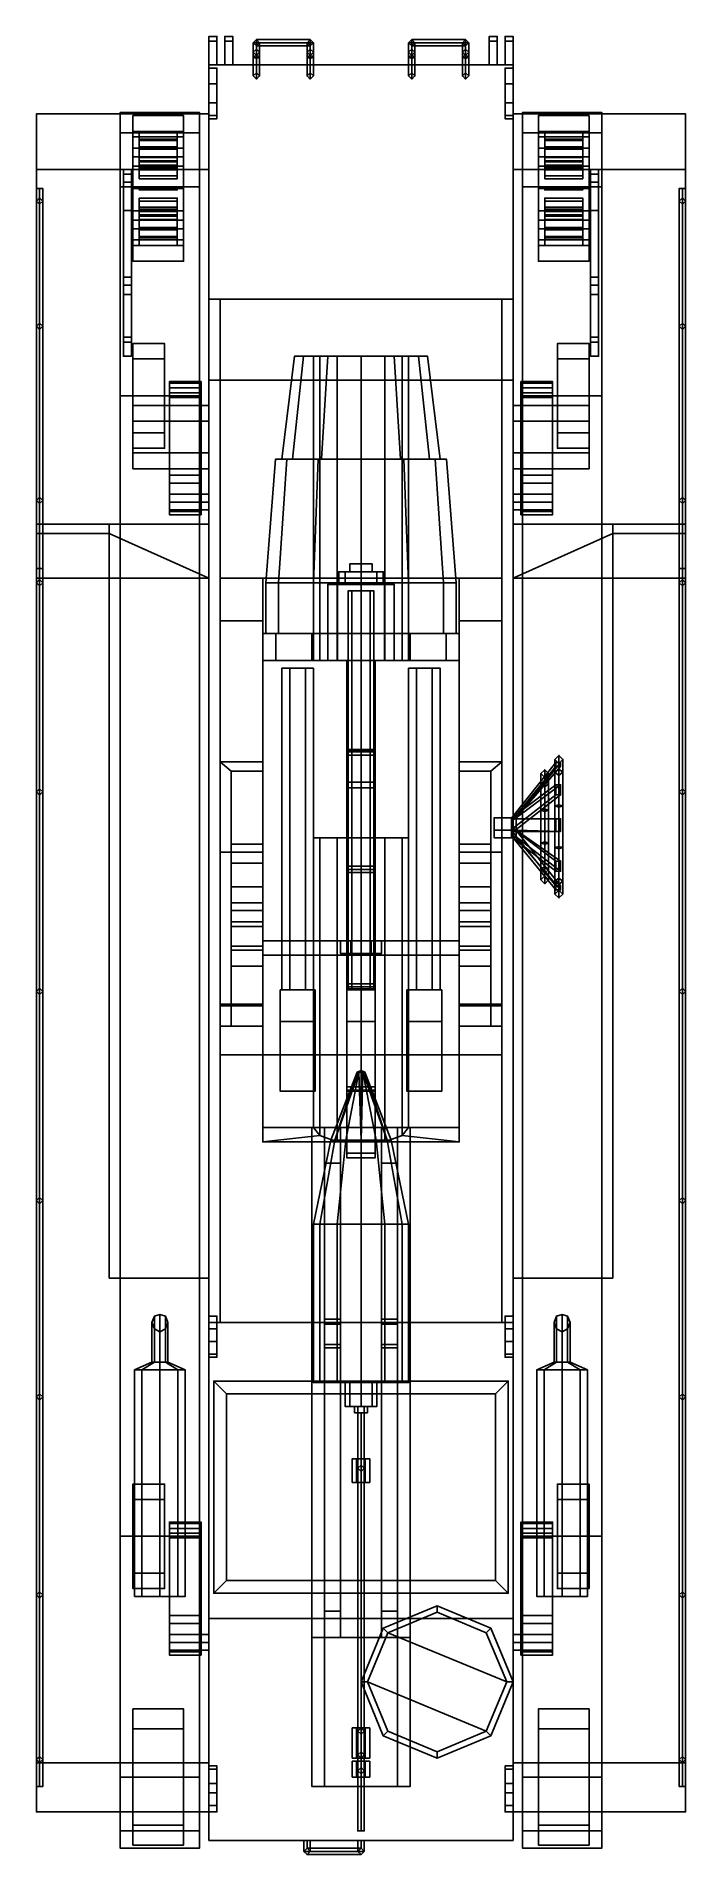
# Model space of a CAD drawing. Header units: millimetres. Extents: x -2 to 3, y -5.7 to 20.8.
# Drawn here: x -2.05 to 2.05, y -5.69 to 5.79 of the extents above.
import ezdxf

# ---------------------------------------------------------------- set-up
doc = ezdxf.new("R2010")
doc.units = ezdxf.units.MM
for name, color, linetype in [('gun', 1, 'Continuous'), ('gun_base', 2, 'Continuous'), ('pusher', 4, 'Continuous'), ('shell', 3, 'Continuous'), ('sleeve', 5, 'Continuous'), ('suspension', 5, 'Continuous'), ('tracks', 3, 'Continuous'), ('wheels', 2, 'Continuous')]:
    doc.layers.add(name, color=color, linetype=linetype)

msp = doc.modelspace()

# ---------------------------------------------------------------- linework, layer by layer
for points in [[(-0.91, 5.79, 0.98), (-0.91, 5.76, 0.93), (-0.96, 5.76, 0.93), (-0.96, 5.79, 0.98)], [(-0.91, 5.79, 1.03), (-0.91, 5.79, 0.98), (-0.96, 5.79, 0.98), (-0.96, 5.79, 1.03)], [(-0.96, 5.76, 0.93), (-0.96, 5.61, 0.88), (-0.96, 5.61, 0.88), (-0.96, 5.79, 0.98)], [(-0.96, 5.79, 1.03), (-0.96, 5.61, 1.35), (-0.91, 5.61, 1.35), (-0.91, 5.79, 1.03)], [(-0.96, 5.79, 0.98), (-0.96, 5.61, 0.88), (-0.96, 5.61, 1.35), (-0.96, 5.79, 1.03)], [(-0.91, 5.76, 0.93), (-0.91, 5.61, 0.88), (-0.96, 5.61, 0.88), (-0.96, 5.76, 0.93)], [(-0.91, 5.61, 0.88), (-0.91, 5.61, 0.88), (-0.91, 5.76, 0.93), (-0.91, 5.79, 0.98)], [(-0.91, 5.61, 1.35), (-0.91, 5.61, 0.88), (-0.91, 5.79, 0.98), (-0.91, 5.79, 1.03)], [(-0.86, 5.79, 0.98), (-0.86, 5.61, 0.88), (-0.86, 5.61, 1.35), (-0.86, 5.79, 1.03)], [(-0.86, 5.79, 1.03), (-0.86, 5.61, 1.35), (-0.81, 5.61, 1.35), (-0.81, 5.79, 1.03)], [(-0.86, 5.76, 0.93), (-0.86, 5.61, 0.88), (-0.86, 5.61, 0.88), (-0.86, 5.79, 0.98)], [(-0.81, 5.79, 1.03), (-0.81, 5.79, 0.98), (-0.86, 5.79, 0.98), (-0.86, 5.79, 1.03)], [(-0.81, 5.79, 0.98), (-0.81, 5.76, 0.93), (-0.86, 5.76, 0.93), (-0.86, 5.79, 0.98)], [(-0.81, 5.76, 0.93), (-0.81, 5.61, 0.88), (-0.86, 5.61, 0.88), (-0.86, 5.76, 0.93)], [(-0.81, 5.61, 1.35), (-0.81, 5.61, 0.88), (-0.81, 5.79, 0.98), (-0.81, 5.79, 1.03)], [(-0.81, 5.61, 0.88), (-0.81, 5.61, 0.88), (-0.81, 5.76, 0.93), (-0.81, 5.79, 0.98)], [(-0.66, 5.77, 0.98), (-0.68, 5.75, 0.96), (-0.68, 5.75, 2.58), (-0.66, 5.77, 2.6)], [(-0.68, 5.75, 0.96), (-0.66, 5.77, 0.98), (-0.32, 5.77, 0.98), (-0.3, 5.75, 0.96)], [(-0.68, 5.75, 2.58), (-0.66, 5.73, 2.56), (-0.64, 5.75, 2.58), (-0.66, 5.77, 2.6)], [(-0.68, 5.69, 2.65), (-0.66, 5.71, 2.67), (-0.66, 5.77, 2.6), (-0.68, 5.75, 2.58)], [(-0.68, 5.75, 0.96), (-0.66, 5.73, 0.98), (-0.66, 5.73, 2.56), (-0.68, 5.75, 2.58)], [(-0.66, 5.73, 0.98), (-0.68, 5.75, 0.96), (-0.3, 5.75, 0.96), (-0.32, 5.73, 0.98)], [(-0.68, 5.61, 1.42), (-0.66, 5.61, 1.44), (-0.66, 5.73, 1.44), (-0.68, 5.75, 1.42)], [(-0.66, 5.61, 1.4), (-0.68, 5.61, 1.42), (-0.68, 5.75, 1.42), (-0.66, 5.73, 1.4)], [(-0.68, 5.61, 2.24), (-0.66, 5.61, 2.26), (-0.66, 5.73, 2.26), (-0.68, 5.75, 2.24)], [(-0.66, 5.61, 2.22), (-0.68, 5.61, 2.24), (-0.68, 5.75, 2.24), (-0.66, 5.73, 2.22)], [(-0.66, 5.67, 2.63), (-0.68, 5.69, 2.65), (-0.68, 5.75, 2.58), (-0.66, 5.73, 2.56)], [(-0.64, 5.75, 1), (-0.66, 5.77, 0.98), (-0.66, 5.77, 2.6), (-0.64, 5.75, 2.58)], [(-0.66, 5.77, 0.98), (-0.64, 5.75, 1), (-0.34, 5.75, 1), (-0.32, 5.77, 0.98)], [(-0.66, 5.77, 1.33), (-0.64, 5.75, 1.35), (-0.34, 5.75, 1.35), (-0.32, 5.77, 1.33)], [(-0.64, 5.75, 1.31), (-0.66, 5.77, 1.33), (-0.32, 5.77, 1.33), (-0.34, 5.75, 1.31)], [(-0.66, 5.77, 1.66), (-0.64, 5.75, 1.68), (-0.34, 5.75, 1.68), (-0.32, 5.77, 1.66)], [(-0.64, 5.75, 1.64), (-0.66, 5.77, 1.66), (-0.32, 5.77, 1.66), (-0.34, 5.75, 1.64)], [(-0.66, 5.77, 2.24), (-0.64, 5.75, 2.26), (-0.34, 5.75, 2.26), (-0.32, 5.77, 2.24)], [(-0.64, 5.75, 2.22), (-0.66, 5.77, 2.24), (-0.32, 5.77, 2.24), (-0.34, 5.75, 2.22)], [(-0.66, 5.77, 1.98), (-0.64, 5.75, 2), (-0.34, 5.75, 2), (-0.32, 5.77, 1.98)], [(-0.64, 5.75, 1.96), (-0.66, 5.77, 1.98), (-0.32, 5.77, 1.98), (-0.34, 5.75, 1.96)], [(-0.66, 5.71, 2.67), (-0.64, 5.69, 2.65), (-0.64, 5.75, 2.58), (-0.66, 5.77, 2.6)], [(-0.66, 5.73, 0.98), (-0.64, 5.75, 1), (-0.64, 5.75, 2.58), (-0.66, 5.73, 2.56)], [(-0.64, 5.75, 1), (-0.66, 5.73, 0.98), (-0.32, 5.73, 0.98), (-0.34, 5.75, 1)], [(-0.64, 5.75, 1.35), (-0.66, 5.73, 1.33), (-0.32, 5.73, 1.33), (-0.34, 5.75, 1.35)], [(-0.66, 5.73, 1.33), (-0.64, 5.75, 1.31), (-0.34, 5.75, 1.31), (-0.32, 5.73, 1.33)], [(-0.64, 5.75, 1.68), (-0.66, 5.73, 1.66), (-0.32, 5.73, 1.66), (-0.34, 5.75, 1.68)], [(-0.66, 5.73, 1.66), (-0.64, 5.75, 1.64), (-0.34, 5.75, 1.64), (-0.32, 5.73, 1.66)], [(-0.66, 5.61, 1.44), (-0.64, 5.61, 1.42), (-0.64, 5.75, 1.42), (-0.66, 5.73, 1.44)], [(-0.64, 5.61, 1.42), (-0.66, 5.61, 1.4), (-0.66, 5.73, 1.4), (-0.64, 5.75, 1.42)], [(-0.64, 5.75, 2.26), (-0.66, 5.73, 2.24), (-0.32, 5.73, 2.24), (-0.34, 5.75, 2.26)], [(-0.66, 5.73, 2.24), (-0.64, 5.75, 2.22), (-0.34, 5.75, 2.22), (-0.32, 5.73, 2.24)], [(-0.64, 5.75, 2), (-0.66, 5.73, 1.98), (-0.32, 5.73, 1.98), (-0.34, 5.75, 2)], [(-0.66, 5.73, 1.98), (-0.64, 5.75, 1.96), (-0.34, 5.75, 1.96), (-0.32, 5.73, 1.98)], [(-0.66, 5.61, 2.26), (-0.64, 5.61, 2.24), (-0.64, 5.75, 2.24), (-0.66, 5.73, 2.26)], [(-0.64, 5.61, 2.24), (-0.66, 5.61, 2.22), (-0.66, 5.73, 2.22), (-0.64, 5.75, 2.24)], [(-0.64, 5.69, 2.65), (-0.66, 5.67, 2.63), (-0.66, 5.73, 2.56), (-0.64, 5.75, 2.58)], [(-0.32, 5.77, 0.98), (-0.34, 5.75, 1), (-0.34, 5.75, 2.58), (-0.32, 5.77, 2.6)], [(-0.34, 5.75, 2.58), (-0.32, 5.73, 2.56), (-0.3, 5.75, 2.58), (-0.32, 5.77, 2.6)], [(-0.34, 5.69, 2.65), (-0.32, 5.71, 2.67), (-0.32, 5.77, 2.6), (-0.34, 5.75, 2.58)], [(-0.34, 5.75, 1), (-0.32, 5.73, 0.98), (-0.32, 5.73, 2.56), (-0.34, 5.75, 2.58)], [(-0.32, 5.61, 1.4), (-0.34, 5.61, 1.42), (-0.34, 5.75, 1.42), (-0.32, 5.73, 1.4)], [(-0.34, 5.61, 1.42), (-0.32, 5.61, 1.44), (-0.32, 5.73, 1.44), (-0.34, 5.75, 1.42)], [(-0.32, 5.61, 2.22), (-0.34, 5.61, 2.24), (-0.34, 5.75, 2.24), (-0.32, 5.73, 2.22)], [(-0.34, 5.61, 2.24), (-0.32, 5.61, 2.26), (-0.32, 5.73, 2.26), (-0.34, 5.75, 2.24)], [(-0.32, 5.67, 2.63), (-0.34, 5.69, 2.65), (-0.34, 5.75, 2.58), (-0.32, 5.73, 2.56)], [(-0.3, 5.75, 0.96), (-0.32, 5.77, 0.98), (-0.32, 5.77, 2.6), (-0.3, 5.75, 2.58)], [(-0.32, 5.71, 2.67), (-0.3, 5.69, 2.65), (-0.3, 5.75, 2.58), (-0.32, 5.77, 2.6)], [(-0.32, 5.73, 0.98), (-0.3, 5.75, 0.96), (-0.3, 5.75, 2.58), (-0.32, 5.73, 2.56)], [(-0.3, 5.61, 1.42), (-0.32, 5.61, 1.4), (-0.32, 5.73, 1.4), (-0.3, 5.75, 1.42)], [(-0.32, 5.61, 1.44), (-0.3, 5.61, 1.42), (-0.3, 5.75, 1.42), (-0.32, 5.73, 1.44)], [(-0.3, 5.61, 2.24), (-0.32, 5.61, 2.22), (-0.32, 5.73, 2.22), (-0.3, 5.75, 2.24)], [(-0.32, 5.61, 2.26), (-0.3, 5.61, 2.24), (-0.3, 5.75, 2.24), (-0.32, 5.73, 2.26)], [(-0.3, 5.69, 2.65), (-0.32, 5.67, 2.63), (-0.32, 5.73, 2.56), (-0.3, 5.75, 2.58)], [(0.32, 5.77, 0.98), (0.3, 5.75, 0.96), (0.3, 5.75, 2.58), (0.32, 5.77, 2.6)], [(0.3, 5.75, 0.96), (0.32, 5.77, 0.98), (0.66, 5.77, 0.98), (0.68, 5.75, 0.96)], [(0.3, 5.69, 2.65), (0.32, 5.71, 2.67), (0.32, 5.77, 2.6), (0.3, 5.75, 2.58)], [(0.3, 5.75, 2.58), (0.32, 5.73, 2.56), (0.34, 5.75, 2.58), (0.32, 5.77, 2.6)], [(0.3, 5.75, 0.96), (0.32, 5.73, 0.98), (0.32, 5.73, 2.56), (0.3, 5.75, 2.58)], [(0.32, 5.73, 0.98), (0.3, 5.75, 0.96), (0.68, 5.75, 0.96), (0.66, 5.73, 0.98)], [(0.32, 5.61, 1.4), (0.3, 5.61, 1.42), (0.3, 5.75, 1.42), (0.32, 5.73, 1.4)], [(0.3, 5.61, 1.42), (0.32, 5.61, 1.44), (0.32, 5.73, 1.44), (0.3, 5.75, 1.42)], [(0.32, 5.67, 2.63), (0.3, 5.69, 2.65), (0.3, 5.75, 2.58), (0.32, 5.73, 2.56)], [(0.32, 5.61, 2.22), (0.3, 5.61, 2.24), (0.3, 5.75, 2.24), (0.32, 5.73, 2.22)], [(0.3, 5.61, 2.24), (0.32, 5.61, 2.26), (0.32, 5.73, 2.26), (0.3, 5.75, 2.24)], [(0.34, 5.75, 1), (0.32, 5.77, 0.98), (0.32, 5.77, 2.6), (0.34, 5.75, 2.58)], [(0.32, 5.77, 0.98), (0.34, 5.75, 1), (0.64, 5.75, 1), (0.66, 5.77, 0.98)], [(0.32, 5.77, 1.33), (0.34, 5.75, 1.35), (0.64, 5.75, 1.35), (0.66, 5.77, 1.33)], [(0.34, 5.75, 1.31), (0.32, 5.77, 1.33), (0.66, 5.77, 1.33), (0.64, 5.75, 1.31)], [(0.32, 5.77, 1.66), (0.34, 5.75, 1.68), (0.64, 5.75, 1.68), (0.66, 5.77, 1.66)], [(0.34, 5.75, 1.64), (0.32, 5.77, 1.66), (0.66, 5.77, 1.66), (0.64, 5.75, 1.64)], [(0.32, 5.71, 2.67), (0.34, 5.69, 2.65), (0.34, 5.75, 2.58), (0.32, 5.77, 2.6)], [(0.32, 5.77, 2.24), (0.34, 5.75, 2.26), (0.64, 5.75, 2.26), (0.66, 5.77, 2.24)], [(0.34, 5.75, 2.22), (0.32, 5.77, 2.24), (0.66, 5.77, 2.24), (0.64, 5.75, 2.22)], [(0.32, 5.77, 1.98), (0.34, 5.75, 2), (0.64, 5.75, 2), (0.66, 5.77, 1.98)], [(0.34, 5.75, 1.96), (0.32, 5.77, 1.98), (0.66, 5.77, 1.98), (0.64, 5.75, 1.96)], [(0.32, 5.73, 0.98), (0.34, 5.75, 1), (0.34, 5.75, 2.58), (0.32, 5.73, 2.56)], [(0.34, 5.61, 1.42), (0.32, 5.61, 1.4), (0.32, 5.73, 1.4), (0.34, 5.75, 1.42)], [(0.32, 5.61, 1.44), (0.34, 5.61, 1.42), (0.34, 5.75, 1.42), (0.32, 5.73, 1.44)], [(0.34, 5.75, 1), (0.32, 5.73, 0.98), (0.66, 5.73, 0.98), (0.64, 5.75, 1)], [(0.34, 5.75, 1.35), (0.32, 5.73, 1.33), (0.66, 5.73, 1.33), (0.64, 5.75, 1.35)], [(0.32, 5.73, 1.33), (0.34, 5.75, 1.31), (0.64, 5.75, 1.31), (0.66, 5.73, 1.33)], [(0.34, 5.75, 1.68), (0.32, 5.73, 1.66), (0.66, 5.73, 1.66), (0.64, 5.75, 1.68)], [(0.32, 5.73, 1.66), (0.34, 5.75, 1.64), (0.64, 5.75, 1.64), (0.66, 5.73, 1.66)], [(0.34, 5.69, 2.65), (0.32, 5.67, 2.63), (0.32, 5.73, 2.56), (0.34, 5.75, 2.58)], [(0.34, 5.61, 2.24), (0.32, 5.61, 2.22), (0.32, 5.73, 2.22), (0.34, 5.75, 2.24)], [(0.32, 5.61, 2.26), (0.34, 5.61, 2.24), (0.34, 5.75, 2.24), (0.32, 5.73, 2.26)], [(0.34, 5.75, 2.26), (0.32, 5.73, 2.24), (0.66, 5.73, 2.24), (0.64, 5.75, 2.26)], [(0.32, 5.73, 2.24), (0.34, 5.75, 2.22), (0.64, 5.75, 2.22), (0.66, 5.73, 2.24)], [(0.34, 5.75, 2), (0.32, 5.73, 1.98), (0.66, 5.73, 1.98), (0.64, 5.75, 2)], [(0.32, 5.73, 1.98), (0.34, 5.75, 1.96), (0.64, 5.75, 1.96), (0.66, 5.73, 1.98)], [(0.66, 5.77, 0.98), (0.64, 5.75, 1), (0.64, 5.75, 2.58), (0.66, 5.77, 2.6)], [(0.64, 5.69, 2.65), (0.66, 5.71, 2.67), (0.66, 5.77, 2.6), (0.64, 5.75, 2.58)], [(0.64, 5.75, 2.58), (0.66, 5.73, 2.56), (0.68, 5.75, 2.58), (0.66, 5.77, 2.6)], [(0.64, 5.75, 1), (0.66, 5.73, 0.98), (0.66, 5.73, 2.56), (0.64, 5.75, 2.58)], [(0.64, 5.61, 1.42), (0.66, 5.61, 1.44), (0.66, 5.73, 1.44), (0.64, 5.75, 1.42)], [(0.66, 5.61, 1.4), (0.64, 5.61, 1.42), (0.64, 5.75, 1.42), (0.66, 5.73, 1.4)], [(0.66, 5.67, 2.63), (0.64, 5.69, 2.65), (0.64, 5.75, 2.58), (0.66, 5.73, 2.56)], [(0.64, 5.61, 2.24), (0.66, 5.61, 2.26), (0.66, 5.73, 2.26), (0.64, 5.75, 2.24)], [(0.66, 5.61, 2.22), (0.64, 5.61, 2.24), (0.64, 5.75, 2.24), (0.66, 5.73, 2.22)], [(0.68, 5.75, 0.96), (0.66, 5.77, 0.98), (0.66, 5.77, 2.6), (0.68, 5.75, 2.58)], [(0.66, 5.71, 2.67), (0.68, 5.69, 2.65), (0.68, 5.75, 2.58), (0.66, 5.77, 2.6)], [(0.66, 5.73, 0.98), (0.68, 5.75, 0.96), (0.68, 5.75, 2.58), (0.66, 5.73, 2.56)], [(0.66, 5.61, 1.44), (0.68, 5.61, 1.42), (0.68, 5.75, 1.42), (0.66, 5.73, 1.44)], [(0.68, 5.61, 1.42), (0.66, 5.61, 1.4), (0.66, 5.73, 1.4), (0.68, 5.75, 1.42)], [(0.68, 5.69, 2.65), (0.66, 5.67, 2.63), (0.66, 5.73, 2.56), (0.68, 5.75, 2.58)], [(0.66, 5.61, 2.26), (0.68, 5.61, 2.24), (0.68, 5.75, 2.24), (0.66, 5.73, 2.26)], [(0.68, 5.61, 2.24), (0.66, 5.61, 2.22), (0.66, 5.73, 2.22), (0.68, 5.75, 2.24)], [(0.81, 5.79, 0.98), (0.81, 5.61, 0.88), (0.81, 5.61, 1.35), (0.81, 5.79, 1.03)], [(0.81, 5.79, 1.03), (0.81, 5.61, 1.35), (0.86, 5.61, 1.35), (0.86, 5.79, 1.03)], [(0.81, 5.76, 0.93), (0.81, 5.61, 0.88), (0.81, 5.61, 0.88), (0.81, 5.79, 0.98)], [(0.86, 5.79, 1.03), (0.86, 5.79, 0.98), (0.81, 5.79, 0.98), (0.81, 5.79, 1.03)], [(0.86, 5.79, 0.98), (0.86, 5.76, 0.93), (0.81, 5.76, 0.93), (0.81, 5.79, 0.98)], [(0.86, 5.76, 0.93), (0.86, 5.61, 0.88), (0.81, 5.61, 0.88), (0.81, 5.76, 0.93)], [(0.86, 5.61, 1.35), (0.86, 5.61, 0.88), (0.86, 5.79, 0.98), (0.86, 5.79, 1.03)], [(0.86, 5.61, 0.88), (0.86, 5.61, 0.88), (0.86, 5.76, 0.93), (0.86, 5.79, 0.98)], [(0.91, 5.79, 0.98), (0.91, 5.61, 0.88), (0.91, 5.61, 1.35), (0.91, 5.79, 1.03)], [(0.91, 5.79, 1.03), (0.91, 5.61, 1.35), (0.96, 5.61, 1.35), (0.96, 5.79, 1.03)], [(0.96, 5.79, 1.03), (0.96, 5.79, 0.98), (0.91, 5.79, 0.98), (0.91, 5.79, 1.03)], [(0.96, 5.79, 0.98), (0.96, 5.76, 0.93), (0.91, 5.76, 0.93), (0.91, 5.79, 0.98)], [(0.91, 5.76, 0.93), (0.91, 5.61, 0.88), (0.91, 5.61, 0.88), (0.91, 5.79, 0.98)], [(0.96, 5.76, 0.93), (0.96, 5.61, 0.88), (0.91, 5.61, 0.88), (0.91, 5.76, 0.93)], [(0.96, 5.61, 1.35), (0.96, 5.61, 0.88), (0.96, 5.79, 0.98), (0.96, 5.79, 1.03)], [(0.96, 5.61, 0.88), (0.96, 5.61, 0.88), (0.96, 5.76, 0.93), (0.96, 5.79, 0.98)], [(-0.68, 5.66, 2.65), (-0.66, 5.65, 2.67), (-0.66, 5.71, 2.67), (-0.68, 5.69, 2.65)], [(-0.66, 5.67, 2.63), (-0.68, 5.66, 2.65), (-0.68, 5.69, 2.65), (-0.66, 5.67, 2.63)], [(-0.66, 5.56, 2.53), (-0.68, 5.54, 2.55), (-0.68, 5.66, 2.65), (-0.66, 5.67, 2.63)], [(-0.68, 5.54, 2.55), (-0.66, 5.52, 2.57), (-0.66, 5.65, 2.67), (-0.68, 5.66, 2.65)], [(-0.66, 5.65, 2.67), (-0.64, 5.66, 2.65), (-0.64, 5.69, 2.65), (-0.66, 5.71, 2.67)], [(-0.64, 5.66, 2.65), (-0.66, 5.67, 2.63), (-0.66, 5.67, 2.63), (-0.64, 5.69, 2.65)], [(-0.64, 5.54, 2.55), (-0.66, 5.56, 2.53), (-0.66, 5.67, 2.63), (-0.64, 5.66, 2.65)], [(-0.66, 5.52, 2.57), (-0.64, 5.54, 2.55), (-0.64, 5.66, 2.65), (-0.66, 5.65, 2.67)], [(-0.34, 5.66, 2.65), (-0.32, 5.65, 2.67), (-0.32, 5.71, 2.67), (-0.34, 5.69, 2.65)], [(-0.32, 5.67, 2.63), (-0.34, 5.66, 2.65), (-0.34, 5.69, 2.65), (-0.32, 5.67, 2.63)], [(-0.32, 5.56, 2.53), (-0.34, 5.54, 2.55), (-0.34, 5.66, 2.65), (-0.32, 5.67, 2.63)], [(-0.34, 5.54, 2.55), (-0.32, 5.52, 2.57), (-0.32, 5.65, 2.67), (-0.34, 5.66, 2.65)], [(-0.32, 5.65, 2.67), (-0.3, 5.66, 2.65), (-0.3, 5.69, 2.65), (-0.32, 5.71, 2.67)], [(-0.3, 5.66, 2.65), (-0.32, 5.67, 2.63), (-0.32, 5.67, 2.63), (-0.3, 5.69, 2.65)], [(-0.3, 5.54, 2.55), (-0.32, 5.56, 2.53), (-0.32, 5.67, 2.63), (-0.3, 5.66, 2.65)], [(-0.32, 5.52, 2.57), (-0.3, 5.54, 2.55), (-0.3, 5.66, 2.65), (-0.32, 5.65, 2.67)], [(0.3, 5.66, 2.65), (0.32, 5.65, 2.67), (0.32, 5.71, 2.67), (0.3, 5.69, 2.65)], [(0.32, 5.67, 2.63), (0.3, 5.66, 2.65), (0.3, 5.69, 2.65), (0.32, 5.67, 2.63)], [(0.32, 5.56, 2.53), (0.3, 5.54, 2.55), (0.3, 5.66, 2.65), (0.32, 5.67, 2.63)], [(0.3, 5.54, 2.55), (0.32, 5.52, 2.57), (0.32, 5.65, 2.67), (0.3, 5.66, 2.65)], [(0.32, 5.65, 2.67), (0.34, 5.66, 2.65), (0.34, 5.69, 2.65), (0.32, 5.71, 2.67)], [(0.34, 5.66, 2.65), (0.32, 5.67, 2.63), (0.32, 5.67, 2.63), (0.34, 5.69, 2.65)], [(0.34, 5.54, 2.55), (0.32, 5.56, 2.53), (0.32, 5.67, 2.63), (0.34, 5.66, 2.65)], [(0.32, 5.52, 2.57), (0.34, 5.54, 2.55), (0.34, 5.66, 2.65), (0.32, 5.65, 2.67)], [(0.64, 5.66, 2.65), (0.66, 5.65, 2.67), (0.66, 5.71, 2.67), (0.64, 5.69, 2.65)], [(0.66, 5.67, 2.63), (0.64, 5.66, 2.65), (0.64, 5.69, 2.65), (0.66, 5.67, 2.63)], [(0.66, 5.56, 2.53), (0.64, 5.54, 2.55), (0.64, 5.66, 2.65), (0.66, 5.67, 2.63)], [(0.64, 5.54, 2.55), (0.66, 5.52, 2.57), (0.66, 5.65, 2.67), (0.64, 5.66, 2.65)], [(0.66, 5.65, 2.67), (0.68, 5.66, 2.65), (0.68, 5.69, 2.65), (0.66, 5.71, 2.67)], [(0.68, 5.66, 2.65), (0.66, 5.67, 2.63), (0.66, 5.67, 2.63), (0.68, 5.69, 2.65)], [(0.68, 5.54, 2.55), (0.66, 5.56, 2.53), (0.66, 5.67, 2.63), (0.68, 5.66, 2.65)], [(0.66, 5.52, 2.57), (0.68, 5.54, 2.55), (0.68, 5.66, 2.65), (0.66, 5.65, 2.67)], [(-0.96, 3.62, 0.3), (-0.96, -4.2, 0.3), (-0.96, -5.6, 0.71), (-0.96, 5.61, 0.88)], [(0.96, 5.61, 0.88), (0.96, 3.62, 0.3), (-0.96, 3.62, 0.3), (-0.96, 5.61, 0.88)], [(-0.96, 5.61, 0.88), (-0.96, -5.6, 0.71), (-0.96, -5.6, 1.4), (-0.96, 5.61, 1.4)], [(0.96, 5.61, 1.4), (0.96, 5.61, 0.88), (-0.96, 5.61, 0.88), (-0.96, 5.61, 1.4)], [(-0.96, 5.61, 1.4), (-0.96, 4.13, 1.4), (-0.96, 4.13, 2.35), (-0.96, 5.61, 2.35)], [(-0.96, 5.61, 2.35), (-0.96, 4.13, 2.35), (0.96, 4.13, 2.35), (0.96, 5.61, 2.35)], [(0.96, 5.61, 2.35), (0.96, 5.61, 1.4), (-0.96, 5.61, 1.4), (-0.96, 5.61, 2.35)], [(-0.96, 5.59, 2.5), (-0.96, 5.59, 2.35), (-0.96, 5.27, 2.35), (-0.96, 5.29, 2.5)], [(-0.96, 5.49, 2.61), (-0.96, 5.59, 2.5), (-0.96, 5.29, 2.5), (-0.96, 5.37, 2.61)], [(-0.91, 5.49, 2.61), (-0.91, 5.59, 2.5), (-0.96, 5.59, 2.5), (-0.96, 5.49, 2.61)], [(-0.91, 5.59, 2.5), (-0.91, 5.59, 2.35), (-0.96, 5.59, 2.35), (-0.96, 5.59, 2.5)], [(-0.91, 5.27, 2.35), (-0.91, 5.59, 2.35), (-0.91, 5.59, 2.5), (-0.91, 5.29, 2.5)], [(-0.91, 5.29, 2.5), (-0.91, 5.59, 2.5), (-0.91, 5.49, 2.61), (-0.91, 5.37, 2.61)], [(-0.66, 5.56, 2.35), (-0.68, 5.54, 2.35), (-0.68, 5.54, 2.55), (-0.66, 5.56, 2.53)], [(-0.68, 5.54, 2.35), (-0.66, 5.52, 2.35), (-0.66, 5.52, 2.57), (-0.68, 5.54, 2.55)], [(-0.64, 5.54, 2.35), (-0.66, 5.56, 2.35), (-0.66, 5.56, 2.53), (-0.64, 5.54, 2.55)], [(-0.66, 5.52, 2.35), (-0.64, 5.54, 2.35), (-0.64, 5.54, 2.55), (-0.66, 5.52, 2.57)], [(-0.32, 5.56, 2.35), (-0.34, 5.54, 2.35), (-0.34, 5.54, 2.55), (-0.32, 5.56, 2.53)], [(-0.34, 5.54, 2.35), (-0.32, 5.52, 2.35), (-0.32, 5.52, 2.57), (-0.34, 5.54, 2.55)], [(-0.3, 5.54, 2.35), (-0.32, 5.56, 2.35), (-0.32, 5.56, 2.53), (-0.3, 5.54, 2.55)], [(-0.32, 5.52, 2.35), (-0.3, 5.54, 2.35), (-0.3, 5.54, 2.55), (-0.32, 5.52, 2.57)], [(0.32, 5.56, 2.35), (0.3, 5.54, 2.35), (0.3, 5.54, 2.55), (0.32, 5.56, 2.53)], [(0.3, 5.54, 2.35), (0.32, 5.52, 2.35), (0.32, 5.52, 2.57), (0.3, 5.54, 2.55)], [(0.34, 5.54, 2.35), (0.32, 5.56, 2.35), (0.32, 5.56, 2.53), (0.34, 5.54, 2.55)], [(0.32, 5.52, 2.35), (0.34, 5.54, 2.35), (0.34, 5.54, 2.55), (0.32, 5.52, 2.57)], [(0.66, 5.56, 2.35), (0.64, 5.54, 2.35), (0.64, 5.54, 2.55), (0.66, 5.56, 2.53)], [(0.64, 5.54, 2.35), (0.66, 5.52, 2.35), (0.66, 5.52, 2.57), (0.64, 5.54, 2.55)], [(0.68, 5.54, 2.35), (0.66, 5.56, 2.35), (0.66, 5.56, 2.53), (0.68, 5.54, 2.55)], [(0.66, 5.52, 2.35), (0.68, 5.54, 2.35), (0.68, 5.54, 2.55), (0.66, 5.52, 2.57)], [(0.96, 5.59, 2.5), (0.96, 5.59, 2.35), (0.91, 5.59, 2.35), (0.91, 5.59, 2.5)], [(0.96, 5.49, 2.61), (0.96, 5.59, 2.5), (0.91, 5.59, 2.5), (0.91, 5.49, 2.61)], [(0.91, 5.49, 2.61), (0.91, 5.59, 2.5), (0.91, 5.29, 2.5), (0.91, 5.37, 2.61)], [(0.91, 5.59, 2.5), (0.91, 5.59, 2.35), (0.91, 5.27, 2.35), (0.91, 5.29, 2.5)], [(0.96, -5.6, 0.71), (0.96, -4.2, 0.3), (0.96, 3.62, 0.3), (0.96, 5.61, 0.88)], [(0.96, -5.6, 1.4), (0.96, -5.6, 0.71), (0.96, 5.61, 0.88), (0.96, 5.61, 1.4)], [(0.96, 4.13, 2.35), (0.96, 4.13, 1.4), (0.96, 5.61, 1.4), (0.96, 5.61, 2.35)], [(0.96, 5.29, 2.5), (0.96, 5.59, 2.5), (0.96, 5.49, 2.61), (0.96, 5.37, 2.61)], [(0.96, 5.27, 2.35), (0.96, 5.59, 2.35), (0.96, 5.59, 2.5), (0.96, 5.29, 2.5)], [(-0.91, 5.37, 2.61), (-0.91, 5.49, 2.61), (-0.96, 5.49, 2.61), (-0.96, 5.37, 2.61)], [(0.96, 5.37, 2.61), (0.96, 5.49, 2.61), (0.91, 5.49, 2.61), (0.91, 5.37, 2.61)], [(-2.05, 4.95, 1.61), (-2.05, -5.11, 1.61), (-2.05, -5.42, 1.72), (-2.05, 5.3, 1.72)], [(-2.05, 5.3, 1.72), (-2.05, -5.42, 1.72), (-0.96, -5.42, 1.72), (-0.96, 5.3, 1.72)], [(-0.96, 5.3, 1.72), (-0.96, 4.95, 1.61), (-2.05, 4.95, 1.61), (-2.05, 5.3, 1.72)], [(-0.96, 5.37, 2.61), (-0.96, 5.29, 2.5), (-0.91, 5.29, 2.5), (-0.91, 5.37, 2.61)], [(-0.96, 5.29, 2.5), (-0.96, 5.27, 2.35), (-0.91, 5.27, 2.35), (-0.91, 5.29, 2.5)], [(0.91, 5.37, 2.61), (0.91, 5.29, 2.5), (0.96, 5.29, 2.5), (0.96, 5.37, 2.61)], [(0.91, 5.29, 2.5), (0.91, 5.27, 2.35), (0.96, 5.27, 2.35), (0.96, 5.29, 2.5)], [(0.96, 5.3, 1.72), (0.96, -5.42, 1.72), (2.05, -5.42, 1.72), (2.05, 5.3, 1.72)], [(2.05, 5.3, 1.72), (2.05, 4.95, 1.61), (0.96, 4.95, 1.61), (0.96, 5.3, 1.72)], [(2.05, -5.42, 1.72), (2.05, -5.11, 1.61), (2.05, 4.95, 1.61), (2.05, 5.3, 1.72)], [(-0.96, 4.95, 1.61), (-0.96, -5.11, 1.61), (-2.05, -5.11, 1.61), (-2.05, 4.95, 1.61)], [(-1.45, 4.95, 0.64), (-1.45, 4.92, 0.58), (-1.5, 4.92, 0.58), (-1.5, 4.95, 0.64)], [(-1.5, 4.92, 0.58), (-1.5, 4.87, 0.54), (-1.5, 4.92, 0.75), (-1.5, 4.95, 0.64)], [(-1.5, 4.95, 0.64), (-1.5, 4.92, 0.75), (-1.45, 4.92, 0.75), (-1.45, 4.95, 0.64)], [(-1.45, 4.92, 0.75), (-1.45, 4.87, 0.54), (-1.45, 4.92, 0.58), (-1.45, 4.95, 0.64)], [(2.05, 4.95, 1.61), (2.05, -5.11, 1.61), (0.96, -5.11, 1.61), (0.96, 4.95, 1.61)], [(1.45, 4.92, 0.58), (1.45, 4.87, 0.54), (1.45, 4.92, 0.75), (1.45, 4.95, 0.64)], [(1.5, 4.95, 0.64), (1.5, 4.92, 0.58), (1.45, 4.92, 0.58), (1.45, 4.95, 0.64)], [(1.45, 4.95, 0.64), (1.45, 4.92, 0.75), (1.5, 4.92, 0.75), (1.5, 4.95, 0.64)], [(1.5, 4.92, 0.75), (1.5, 4.87, 0.54), (1.5, 4.92, 0.58), (1.5, 4.95, 0.64)], [(-2.03, 2.36, 2.73), (-2.05, 2.34, 2.75), (-2.05, 4.83, 2.75), (-2.03, 4.83, 2.73)], [(-2.05, 2.34, 2.75), (-2.03, 2.36, 2.77), (-2.03, 4.83, 2.77), (-2.05, 4.83, 2.75)], [(-2.05, 4.83, 2.75), (-2.03, 4.83, 2.77), (-2.01, 4.83, 2.75), (-2.03, 4.83, 2.73)], [(-2.01, 2.34, 2.75), (-2.03, 2.36, 2.73), (-2.03, 4.83, 2.73), (-2.01, 4.83, 2.75)], [(-2.03, 2.36, 2.77), (-2.01, 2.34, 2.75), (-2.01, 4.83, 2.75), (-2.03, 4.83, 2.77)], [(-1.5, 4.87, 0.54), (-1.5, 4.69, 0.52), (-1.5, 4.27, 1.34), (-1.5, 4.92, 0.75)], [(-1.5, 4.92, 0.75), (-1.5, 4.27, 1.34), (-1.45, 4.27, 1.34), (-1.45, 4.92, 0.75)], [(-1.45, 4.92, 0.58), (-1.45, 4.87, 0.54), (-1.5, 4.87, 0.54), (-1.5, 4.92, 0.58)], [(-1.45, 4.87, 0.54), (-1.45, 4.69, 0.52), (-1.5, 4.69, 0.52), (-1.5, 4.87, 0.54)], [(-1.45, 4.27, 1.34), (-1.45, 4.69, 0.52), (-1.45, 4.87, 0.54), (-1.45, 4.92, 0.75)], [(1.45, 4.87, 0.54), (1.45, 4.69, 0.52), (1.45, 4.27, 1.34), (1.45, 4.92, 0.75)], [(1.5, 4.92, 0.58), (1.5, 4.87, 0.54), (1.45, 4.87, 0.54), (1.45, 4.92, 0.58)], [(1.45, 4.92, 0.75), (1.45, 4.27, 1.34), (1.5, 4.27, 1.34), (1.5, 4.92, 0.75)], [(1.5, 4.87, 0.54), (1.5, 4.69, 0.52), (1.45, 4.69, 0.52), (1.45, 4.87, 0.54)], [(1.5, 4.27, 1.34), (1.5, 4.69, 0.52), (1.5, 4.87, 0.54), (1.5, 4.92, 0.75)], [(2.01, 2.34, 2.75), (2.03, 2.36, 2.77), (2.03, 4.83, 2.77), (2.01, 4.83, 2.75)], [(2.03, 2.36, 2.73), (2.01, 2.34, 2.75), (2.01, 4.83, 2.75), (2.03, 4.83, 2.73)], [(2.01, 4.83, 2.75), (2.03, 4.83, 2.77), (2.05, 4.83, 2.75), (2.03, 4.83, 2.73)], [(2.03, 2.36, 2.77), (2.05, 2.34, 2.75), (2.05, 4.83, 2.75), (2.03, 4.83, 2.77)], [(2.05, 2.34, 2.75), (2.03, 2.36, 2.73), (2.03, 4.83, 2.73), (2.05, 4.83, 2.75)], [(-2.03, 4.77, 1.72), (-2.05, 4.75, 1.72), (-2.05, 4.75, 2.75), (-2.03, 4.77, 2.73)], [(-2.05, 4.75, 1.72), (-2.03, 4.73, 1.72), (-2.03, 4.73, 2.73), (-2.05, 4.75, 2.75)], [(-2.01, 4.75, 1.72), (-2.03, 4.77, 1.72), (-2.03, 4.77, 2.73), (-2.01, 4.75, 2.75)], [(-2.03, 4.73, 1.72), (-2.01, 4.75, 1.72), (-2.01, 4.75, 2.75), (-2.03, 4.73, 2.73)], [(2.03, 4.77, 1.72), (2.01, 4.75, 1.72), (2.01, 4.75, 2.75), (2.03, 4.77, 2.73)], [(2.01, 4.75, 1.72), (2.03, 4.73, 1.72), (2.03, 4.73, 2.73), (2.01, 4.75, 2.75)], [(2.05, 4.75, 1.72), (2.03, 4.77, 1.72), (2.03, 4.77, 2.73), (2.05, 4.75, 2.75)], [(2.03, 4.73, 1.72), (2.05, 4.75, 1.72), (2.05, 4.75, 2.75), (2.03, 4.73, 2.73)], [(-1.5, 4.69, 0.52), (-1.5, 3.89, 0.52), (-1.5, 4.22, 1.34), (-1.5, 4.27, 1.34)], [(-1.45, 4.69, 0.52), (-1.45, 3.89, 0.52), (-1.5, 3.89, 0.52), (-1.5, 4.69, 0.52)], [(-1.45, 4.22, 1.34), (-1.45, 3.89, 0.52), (-1.45, 4.69, 0.52), (-1.45, 4.27, 1.34)], [(1.45, 4.69, 0.52), (1.45, 3.89, 0.52), (1.45, 4.22, 1.34), (1.45, 4.27, 1.34)], [(1.5, 4.69, 0.52), (1.5, 3.89, 0.52), (1.45, 3.89, 0.52), (1.45, 4.69, 0.52)], [(1.5, 4.22, 1.34), (1.5, 3.89, 0.52), (1.5, 4.69, 0.52), (1.5, 4.27, 1.34)], [(-1.5, 4.27, 1.34), (-1.5, 4.22, 1.34), (-1.45, 4.22, 1.34), (-1.45, 4.27, 1.34)], [(1.45, 4.27, 1.34), (1.45, 4.22, 1.34), (1.5, 4.22, 1.34), (1.5, 4.27, 1.34)], [(-1.5, 3.89, 0.52), (-1.5, 3.86, 0.8), (-1.5, 4.16, 1.26), (-1.5, 4.22, 1.34)], [(-1.5, 4.22, 1.34), (-1.5, 4.16, 1.26), (-1.45, 4.16, 1.26), (-1.45, 4.22, 1.34)], [(-1.5, 3.86, 0.8), (-1.5, 3.77, 1.04), (-1.5, 3.77, 1.26), (-1.5, 4.16, 1.26)], [(-1.5, 4.16, 1.26), (-1.5, 3.77, 1.26), (-1.45, 3.77, 1.26), (-1.45, 4.16, 1.26)], [(-1.45, 4.16, 1.26), (-1.45, 3.86, 0.8), (-1.45, 3.89, 0.52), (-1.45, 4.22, 1.34)], [(-1.45, 3.77, 1.26), (-1.45, 3.77, 1.04), (-1.45, 3.86, 0.8), (-1.45, 4.16, 1.26)], [(1.45, 3.89, 0.52), (1.45, 3.86, 0.8), (1.45, 4.16, 1.26), (1.45, 4.22, 1.34)], [(1.45, 4.22, 1.34), (1.45, 4.16, 1.26), (1.5, 4.16, 1.26), (1.5, 4.22, 1.34)], [(1.45, 3.86, 0.8), (1.45, 3.77, 1.04), (1.45, 3.77, 1.26), (1.45, 4.16, 1.26)], [(1.45, 4.16, 1.26), (1.45, 3.77, 1.26), (1.5, 3.77, 1.26), (1.5, 4.16, 1.26)], [(1.5, 4.16, 1.26), (1.5, 3.86, 0.8), (1.5, 3.89, 0.52), (1.5, 4.22, 1.34)], [(1.5, 3.77, 1.26), (1.5, 3.77, 1.04), (1.5, 3.86, 0.8), (1.5, 4.16, 1.26)], [(-0.96, 4.13, 2.35), (-0.96, -2.33, 2.35), (-0.89, -2.33, 2.35), (-0.89, 4.13, 2.35)], [(-0.96, 4.13, 1.4), (-0.96, -2.33, 1.4), (-0.96, -2.33, 2.35), (-0.96, 4.13, 2.35)], [(-0.89, 4.13, 1.4), (-0.89, -2.33, 1.4), (0.89, -2.33, 1.4), (0.89, 4.13, 1.4)], [(-0.89, 4.13, 2.35), (-0.89, 4.13, 1.4), (0.89, 4.13, 1.4), (0.89, 4.13, 2.35)], [(-0.89, -2.33, 2.35), (-0.89, -2.33, 1.4), (-0.89, 4.13, 1.4), (-0.89, 4.13, 2.35)], [(0.89, 4.13, 1.4), (0.89, -2.33, 1.4), (0.89, -2.33, 2.35), (0.89, 4.13, 2.35)], [(0.89, 4.13, 2.35), (0.89, -2.33, 2.35), (0.96, -2.33, 2.35), (0.96, 4.13, 2.35)], [(0.96, -2.33, 2.35), (0.96, -2.33, 1.4), (0.96, 4.13, 1.4), (0.96, 4.13, 2.35)], [(-2.03, 3.98, 1.72), (-2.05, 3.96, 1.72), (-2.05, 3.96, 2.75), (-2.03, 3.98, 2.73)], [(-2.05, 3.96, 1.72), (-2.03, 3.94, 1.72), (-2.03, 3.94, 2.73), (-2.05, 3.96, 2.75)], [(-2.01, 3.96, 1.72), (-2.03, 3.98, 1.72), (-2.03, 3.98, 2.73), (-2.01, 3.96, 2.75)], [(-2.03, 3.94, 1.72), (-2.01, 3.96, 1.72), (-2.01, 3.96, 2.75), (-2.03, 3.94, 2.73)], [(2.03, 3.98, 1.72), (2.01, 3.96, 1.72), (2.01, 3.96, 2.75), (2.03, 3.98, 2.73)], [(2.01, 3.96, 1.72), (2.03, 3.94, 1.72), (2.03, 3.94, 2.73), (2.01, 3.96, 2.75)], [(2.05, 3.96, 1.72), (2.03, 3.98, 1.72), (2.03, 3.98, 2.73), (2.05, 3.96, 2.75)], [(2.03, 3.94, 1.72), (2.05, 3.96, 1.72), (2.05, 3.96, 2.75), (2.03, 3.94, 2.73)], [(-1.45, 3.89, 0.52), (-1.45, 3.86, 0.8), (-1.5, 3.86, 0.8), (-1.5, 3.89, 0.52)], [(-1.45, 3.86, 0.8), (-1.45, 3.77, 1.04), (-1.5, 3.77, 1.04), (-1.5, 3.86, 0.8)], [(1.5, 3.89, 0.52), (1.5, 3.86, 0.8), (1.45, 3.86, 0.8), (1.45, 3.89, 0.52)], [(1.5, 3.86, 0.8), (1.5, 3.77, 1.04), (1.45, 3.77, 1.04), (1.45, 3.86, 0.8)], [(-1.5, 3.77, 1.26), (-1.5, 3.77, 1.04), (-1.45, 3.77, 1.04), (-1.45, 3.77, 1.26)], [(1.45, 3.77, 1.26), (1.45, 3.77, 1.04), (1.5, 3.77, 1.04), (1.5, 3.77, 1.26)], [(0.96, 3.62, 0.3), (0.96, -4.2, 0.3), (-0.96, -4.2, 0.3), (-0.96, 3.62, 0.3)], [(-2.03, 2.88, 1.72), (-2.05, 2.86, 1.72), (-2.05, 2.86, 2.75), (-2.03, 2.88, 2.73)], [(-2.01, 2.86, 1.72), (-2.03, 2.88, 1.72), (-2.03, 2.88, 2.73), (-2.01, 2.86, 2.75)], [(2.03, 2.88, 1.72), (2.01, 2.86, 1.72), (2.01, 2.86, 2.75), (2.03, 2.88, 2.73)], [(2.05, 2.86, 1.72), (2.03, 2.88, 1.72), (2.03, 2.88, 2.73), (2.05, 2.86, 2.75)], [(-2.05, 2.86, 1.72), (-2.03, 2.84, 1.72), (-2.03, 2.84, 2.73), (-2.05, 2.86, 2.75)], [(-2.03, 2.84, 1.72), (-2.01, 2.86, 1.72), (-2.01, 2.86, 2.75), (-2.03, 2.84, 2.73)], [(2.01, 2.86, 1.72), (2.03, 2.84, 1.72), (2.03, 2.84, 2.73), (2.01, 2.86, 2.75)], [(2.03, 2.84, 1.72), (2.05, 2.86, 1.72), (2.05, 2.86, 2.75), (2.03, 2.84, 2.73)], [(-2.05, 2.651, 1.72), (-2.05, 2.37, 2.24), (-2.05, 2.37, 2.35), (-2.05, 2.71, 1.72)], [(-2.05, 2.71, 1.72), (-2.05, 2.37, 2.35), (-0.96, 2.37, 2.35), (-0.96, 2.71, 1.72)], [(-1.59, 2.651, 1.72), (-0.96, 2.37, 2.24), (-2.05, 2.37, 2.24), (-2.05, 2.651, 1.72)], [(-1.59, 2.71, 1.72), (-1.59, -2.05, 1.72), (-1.59, -2.05, 2.35), (-1.59, 2.37, 2.35)], [(0.96, 2.71, 1.72), (0.96, 2.37, 2.35), (2.05, 2.37, 2.35), (2.05, 2.71, 1.72)], [(2.05, 2.651, 1.72), (2.05, 2.37, 2.24), (0.96, 2.37, 2.24), (1.59, 2.651, 1.72)], [(1.59, -2.05, 2.35), (1.59, -2.05, 1.72), (1.59, 2.71, 1.72), (1.59, 2.37, 2.35)], [(2.05, 2.37, 2.35), (2.05, 2.37, 2.24), (2.05, 2.651, 1.72), (2.05, 2.71, 1.72)], [(-2.05, -5.26, 3.27), (-2.03, -5.26, 3.29), (-2.03, 2.43, 3.29), (-2.05, 2.43, 3.27)], [(-2.03, -5.26, 3.25), (-2.05, -5.26, 3.27), (-2.05, 2.43, 3.27), (-2.03, 2.43, 3.25)], [(-2.05, 2.43, 3.27), (-2.03, 2.43, 3.29), (-2.01, 2.43, 3.27), (-2.03, 2.43, 3.25)], [(-2.03, -5.26, 3.29), (-2.01, -5.26, 3.27), (-2.01, 2.43, 3.27), (-2.03, 2.43, 3.29)], [(-2.01, -5.26, 3.27), (-2.03, -5.26, 3.25), (-2.03, 2.43, 3.25), (-2.01, 2.43, 3.27)], [(2.01, -5.26, 3.27), (2.03, -5.26, 3.29), (2.03, 2.43, 3.29), (2.01, 2.43, 3.27)], [(2.03, -5.26, 3.25), (2.01, -5.26, 3.27), (2.01, 2.43, 3.27), (2.03, 2.43, 3.25)], [(2.01, 2.43, 3.27), (2.03, 2.43, 3.29), (2.05, 2.43, 3.27), (2.03, 2.43, 3.25)], [(2.03, -5.26, 3.29), (2.05, -5.26, 3.27), (2.05, 2.43, 3.27), (2.03, 2.43, 3.29)], [(2.05, -5.26, 3.27), (2.03, -5.26, 3.25), (2.03, 2.43, 3.25), (2.05, 2.43, 3.27)], [(-2.05, 2.37, 2.35), (-2.05, -5.42, 2.35), (-0.96, -5.42, 2.35), (-0.96, 2.37, 2.35)], [(-0.96, 2.37, 2.24), (-0.96, -5.42, 2.24), (-2.05, -5.42, 2.24), (-2.05, 2.37, 2.24)], [(-2.05, 2.37, 2.24), (-2.05, -5.42, 2.24), (-2.05, -5.42, 2.35), (-2.05, 2.37, 2.35)], [(-2.03, 2.36, 2.35), (-2.05, 2.34, 2.35), (-2.05, 2.34, 3.27), (-2.03, 2.36, 3.25)], [(-2.05, 2.34, 2.35), (-2.03, 2.32, 2.35), (-2.03, 2.32, 3.25), (-2.05, 2.34, 3.27)], [(-2.01, 2.34, 2.35), (-2.03, 2.36, 2.35), (-2.03, 2.36, 3.25), (-2.01, 2.34, 3.27)], [(-2.03, 2.32, 2.35), (-2.01, 2.34, 2.35), (-2.01, 2.34, 3.27), (-2.03, 2.32, 3.25)], [(-1.59, 2.37, 2.35), (-1.59, -2.05, 2.35), (-0.96, -2.05, 2.35), (-0.96, 2.37, 2.35)], [(0.96, 2.37, 2.35), (0.96, -2.05, 2.35), (1.59, -2.05, 2.35), (1.59, 2.37, 2.35)], [(2.05, 2.37, 2.24), (2.05, -5.42, 2.24), (0.96, -5.42, 2.24), (0.96, 2.37, 2.24)], [(0.96, 2.37, 2.35), (0.96, -5.42, 2.35), (2.05, -5.42, 2.35), (2.05, 2.37, 2.35)], [(2.03, 2.36, 2.35), (2.01, 2.34, 2.35), (2.01, 2.34, 3.27), (2.03, 2.36, 3.25)], [(2.01, 2.34, 2.35), (2.03, 2.32, 2.35), (2.03, 2.32, 3.25), (2.01, 2.34, 3.27)], [(2.05, 2.34, 2.35), (2.03, 2.36, 2.35), (2.03, 2.36, 3.25), (2.05, 2.34, 3.27)], [(2.03, 2.32, 2.35), (2.05, 2.34, 2.35), (2.05, 2.34, 3.27), (2.03, 2.32, 3.25)], [(2.05, -5.42, 2.35), (2.05, -5.42, 2.24), (2.05, 2.37, 2.24), (2.05, 2.37, 2.35)], [(-2.03, 1.04, 2.35), (-2.05, 1.02, 2.35), (-2.05, 1.02, 3.27), (-2.03, 1.04, 3.25)], [(-2.01, 1.02, 2.35), (-2.03, 1.04, 2.35), (-2.03, 1.04, 3.25), (-2.01, 1.02, 3.27)], [(2.03, 1.04, 2.35), (2.01, 1.02, 2.35), (2.01, 1.02, 3.27), (2.03, 1.04, 3.25)], [(2.05, 1.02, 2.35), (2.03, 1.04, 2.35), (2.03, 1.04, 3.25), (2.05, 1.02, 3.27)], [(-2.05, 1.02, 2.35), (-2.03, 1, 2.35), (-2.03, 1, 3.25), (-2.05, 1.02, 3.27)], [(-2.03, 1, 2.35), (-2.01, 1.02, 2.35), (-2.01, 1.02, 3.27), (-2.03, 1, 3.25)], [(2.01, 1.02, 2.35), (2.03, 1, 2.35), (2.03, 1, 3.25), (2.01, 1.02, 3.27)], [(2.03, 1, 2.35), (2.05, 1.02, 2.35), (2.05, 1.02, 3.27), (2.03, 1, 3.25)], [(-2.03, -0.22, 2.35), (-2.05, -0.24, 2.35), (-2.05, -0.24, 3.27), (-2.03, -0.22, 3.25)], [(-2.01, -0.24, 2.35), (-2.03, -0.22, 2.35), (-2.03, -0.22, 3.25), (-2.01, -0.24, 3.27)], [(2.03, -0.22, 2.35), (2.01, -0.24, 2.35), (2.01, -0.24, 3.27), (2.03, -0.22, 3.25)], [(2.05, -0.24, 2.35), (2.03, -0.22, 2.35), (2.03, -0.22, 3.25), (2.05, -0.24, 3.27)], [(-2.05, -0.24, 2.35), (-2.03, -0.26, 2.35), (-2.03, -0.26, 3.25), (-2.05, -0.24, 3.27)], [(-2.03, -0.26, 2.35), (-2.01, -0.24, 2.35), (-2.01, -0.24, 3.27), (-2.03, -0.26, 3.25)], [(2.01, -0.24, 2.35), (2.03, -0.26, 2.35), (2.03, -0.26, 3.25), (2.01, -0.24, 3.27)], [(2.03, -0.26, 2.35), (2.05, -0.24, 2.35), (2.05, -0.24, 3.27), (2.03, -0.26, 3.25)], [(-0.23, -4.32, 3.2), (-0.23, -1.1, 3.2), (-0.31, -1.1, 3.3), (-0.31, -4.32, 3.3)], [(-0.23, -1.1, 3.2), (-0.23, -1.1, 3.09), (-0.31, -1.1, 3.25), (-0.31, -1.1, 3.3)], [(-0.31, -1.1, 3.3), (-0.31, -1.1, 3.25), (-0.31, -4.32, 3.25), (-0.31, -4.32, 3.3)], [(-0.31, -4.32, 3.25), (-0.31, -1.1, 3.25), (-0.23, -1.1, 3.09), (-0.23, -4.32, 3.09)], [(0.23, -1.1, 3.09), (0.23, -4.32, 3.09), (-0.23, -4.32, 3.09), (-0.23, -1.1, 3.09)], [(0.23, -1.1, 3.2), (0.23, -1.1, 3.09), (-0.23, -1.1, 3.09), (-0.23, -1.1, 3.2)], [(-0.23, -1.1, 3.2), (-0.23, -4.32, 3.2), (0.23, -4.32, 3.2), (0.23, -1.1, 3.2)], [(-0.23, -2.31, 2.77), (-0.23, -1.1, 3.04), (-0.23, -1.1, 2.83), (-0.23, -2.31, 2.63)], [(-0.13, -2.31, 2.77), (-0.13, -1.1, 3.04), (-0.23, -1.1, 3.04), (-0.23, -2.31, 2.77)], [(-0.23, -4.32, 3.09), (-0.23, -1.1, 3.09), (-0.23, -1.1, 2.99), (-0.23, -4.32, 2.99)], [(-0.23, -2.31, 2.63), (-0.23, -1.1, 2.83), (-0.13, -1.1, 2.83), (-0.13, -2.31, 2.63)], [(-0.23, -1.1, 2.83), (-0.23, -1.1, 3.09), (-0.13, -1.1, 3.09), (-0.13, -1.1, 2.83)], [(-0.13, -1.1, 2.83), (-0.13, -1.1, 3.04), (-0.13, -2.31, 2.77), (-0.13, -2.31, 2.63)], [(-0.13, -1.1, 2.99), (-0.13, -1.1, 3.09), (-0.13, -4.32, 3.09), (-0.13, -4.32, 2.99)], [(0.13, -2.31, 2.63), (0.13, -1.1, 2.83), (0.23, -1.1, 2.83), (0.23, -2.31, 2.63)], [(0.23, -2.31, 2.77), (0.23, -1.1, 3.04), (0.13, -1.1, 3.04), (0.13, -2.31, 2.77)], [(0.13, -2.31, 2.77), (0.13, -1.1, 3.04), (0.13, -1.1, 2.83), (0.13, -2.31, 2.63)], [(0.13, -4.32, 3.09), (0.13, -1.1, 3.09), (0.13, -1.1, 2.99), (0.13, -4.32, 2.99)], [(0.13, -1.1, 2.83), (0.13, -1.1, 3.09), (0.23, -1.1, 3.09), (0.23, -1.1, 2.83)], [(0.31, -1.1, 3.25), (0.31, -4.32, 3.25), (0.23, -4.32, 3.09), (0.23, -1.1, 3.09)], [(0.23, -1.1, 3.2), (0.23, -4.32, 3.2), (0.31, -4.32, 3.3), (0.31, -1.1, 3.3)], [(0.31, -1.1, 3.3), (0.31, -1.1, 3.25), (0.23, -1.1, 3.09), (0.23, -1.1, 3.2)], [(0.23, -1.1, 2.83), (0.23, -1.1, 3.04), (0.23, -2.31, 2.77), (0.23, -2.31, 2.63)], [(0.23, -1.1, 2.99), (0.23, -1.1, 3.09), (0.23, -4.32, 3.09), (0.23, -4.32, 2.99)], [(0.31, -4.32, 3.3), (0.31, -4.32, 3.25), (0.31, -1.1, 3.25), (0.31, -1.1, 3.3)], [(-0.13, -1.324, 2.99), (-0.13, -4.153, 2.99), (-0.23, -4.153, 2.99), (-0.23, -1.324, 2.99)], [(0.23, -1.324, 2.99), (0.23, -4.153, 2.99), (0.13, -4.153, 2.99), (0.13, -1.324, 2.99)], [(-2.03, -1.54, 2.35), (-2.05, -1.56, 2.35), (-2.05, -1.56, 3.27), (-2.03, -1.54, 3.25)], [(-2.05, -1.56, 2.35), (-2.03, -1.58, 2.35), (-2.03, -1.58, 3.25), (-2.05, -1.56, 3.27)], [(-2.01, -1.56, 2.35), (-2.03, -1.54, 2.35), (-2.03, -1.54, 3.25), (-2.01, -1.56, 3.27)], [(-2.03, -1.58, 2.35), (-2.01, -1.56, 2.35), (-2.01, -1.56, 3.27), (-2.03, -1.58, 3.25)], [(2.03, -1.54, 2.35), (2.01, -1.56, 2.35), (2.01, -1.56, 3.27), (2.03, -1.54, 3.25)], [(2.01, -1.56, 2.35), (2.03, -1.58, 2.35), (2.03, -1.58, 3.25), (2.01, -1.56, 3.27)], [(2.05, -1.56, 2.35), (2.03, -1.54, 2.35), (2.03, -1.54, 3.25), (2.05, -1.56, 3.27)], [(2.03, -1.58, 2.35), (2.05, -1.56, 2.35), (2.05, -1.56, 3.27), (2.03, -1.58, 3.25)], [(-1.59, -2.05, 2.35), (-1.59, -2.05, 1.72), (-0.96, -2.05, 1.72), (-0.96, -2.05, 2.35)], [(0.96, -2.05, 2.35), (0.96, -2.05, 1.72), (1.59, -2.05, 1.72), (1.59, -2.05, 2.35)], [(-1.305, -2.29, 1.965), (-1.32, -2.33, 1.93), (-1.32, -2.58, 1.93), (-1.305, -2.58, 1.965)], [(-1.27, -2.28, 1.98), (-1.305, -2.29, 1.965), (-1.305, -2.58, 1.965), (-1.27, -2.58, 1.98)], [(-1.235, -2.29, 1.965), (-1.27, -2.28, 1.98), (-1.27, -2.58, 1.98), (-1.235, -2.58, 1.965)], [(-1.22, -2.33, 1.93), (-1.235, -2.29, 1.965), (-1.235, -2.58, 1.965), (-1.22, -2.58, 1.93)], [(-0.91, -2.29, 2.48), (-0.91, -2.29, 2.35), (-0.96, -2.29, 2.35), (-0.96, -2.29, 2.48)], [(-0.91, -2.37, 2.55), (-0.91, -2.29, 2.48), (-0.96, -2.29, 2.48), (-0.96, -2.37, 2.55)], [(-0.96, -2.37, 2.55), (-0.96, -2.29, 2.48), (-0.96, -2.53, 2.48), (-0.96, -2.45, 2.55)], [(-0.96, -2.29, 2.48), (-0.96, -2.29, 2.35), (-0.96, -2.55, 2.35), (-0.96, -2.53, 2.48)], [(-0.91, -2.53, 2.48), (-0.91, -2.29, 2.48), (-0.91, -2.37, 2.55), (-0.91, -2.45, 2.55)], [(-0.91, -2.55, 2.35), (-0.91, -2.29, 2.35), (-0.91, -2.29, 2.48), (-0.91, -2.53, 2.48)], [(0.91, -2.29, 2.48), (0.91, -2.29, 2.35), (0.91, -2.55, 2.35), (0.91, -2.53, 2.48)], [(0.91, -2.37, 2.55), (0.91, -2.29, 2.48), (0.91, -2.53, 2.48), (0.91, -2.45, 2.55)], [(0.96, -2.37, 2.55), (0.96, -2.29, 2.48), (0.91, -2.29, 2.48), (0.91, -2.37, 2.55)], [(0.96, -2.29, 2.48), (0.96, -2.29, 2.35), (0.91, -2.29, 2.35), (0.91, -2.29, 2.48)], [(0.96, -2.55, 2.35), (0.96, -2.29, 2.35), (0.96, -2.29, 2.48), (0.96, -2.53, 2.48)], [(0.96, -2.53, 2.48), (0.96, -2.29, 2.48), (0.96, -2.37, 2.55), (0.96, -2.45, 2.55)], [(1.235, -2.29, 1.965), (1.22, -2.33, 1.93), (1.22, -2.58, 1.93), (1.235, -2.58, 1.965)], [(1.27, -2.28, 1.98), (1.235, -2.29, 1.965), (1.235, -2.58, 1.965), (1.27, -2.58, 1.98)], [(1.305, -2.29, 1.965), (1.27, -2.28, 1.98), (1.27, -2.58, 1.98), (1.305, -2.58, 1.965)], [(1.32, -2.33, 1.93), (1.305, -2.29, 1.965), (1.305, -2.58, 1.965), (1.32, -2.58, 1.93)], [(-1.32, -2.33, 1.93), (-1.305, -2.37, 1.895), (-1.305, -2.58, 1.895), (-1.32, -2.58, 1.93)], [(-1.305, -2.37, 1.895), (-1.27, -2.39, 1.88), (-1.27, -2.58, 1.88), (-1.305, -2.58, 1.895)], [(-1.27, -2.39, 1.88), (-1.235, -2.37, 1.895), (-1.235, -2.58, 1.895), (-1.27, -2.58, 1.88)], [(-1.235, -2.37, 1.895), (-1.22, -2.33, 1.93), (-1.22, -2.58, 1.93), (-1.235, -2.58, 1.895)], [(-0.96, -2.33, 1.4), (-0.96, -5.6, 1.4), (-0.96, -5.6, 2.35), (-0.96, -2.33, 2.35)], [(-0.96, -2.33, 2.35), (-0.96, -5.6, 2.35), (0.96, -5.6, 2.35), (0.96, -2.33, 2.35)], [(-0.91, -2.45, 2.55), (-0.91, -2.37, 2.55), (-0.96, -2.37, 2.55), (-0.96, -2.45, 2.55)], [(0.89, -2.33, 2.35), (0.89, -2.33, 1.4), (-0.89, -2.33, 1.4), (-0.89, -2.33, 2.35)], [(-0.23, -2.31, 2.63), (-0.23, -2.34, 2.35), (-0.23, -2.49, 2.35), (-0.23, -2.47, 2.65)], [(-0.13, -2.31, 2.63), (-0.13, -2.34, 2.35), (-0.23, -2.34, 2.35), (-0.23, -2.31, 2.63)], [(-0.23, -4.32, 3.01), (-0.23, -2.31, 2.77), (-0.23, -2.31, 2.63), (-0.23, -4.32, 2.88)], [(-0.13, -4.32, 3.01), (-0.13, -2.31, 2.77), (-0.23, -2.31, 2.77), (-0.23, -4.32, 3.01)], [(-0.13, -2.49, 2.35), (-0.13, -2.34, 2.35), (-0.13, -2.31, 2.63), (-0.13, -2.47, 2.65)], [(-0.13, -2.31, 2.63), (-0.13, -2.31, 2.77), (-0.13, -4.32, 3.01), (-0.13, -4.32, 2.88)], [(0.23, -4.32, 3.01), (0.23, -2.31, 2.77), (0.13, -2.31, 2.77), (0.13, -4.32, 3.01)], [(0.13, -4.32, 3.01), (0.13, -2.31, 2.77), (0.13, -2.31, 2.63), (0.13, -4.32, 2.88)], [(0.13, -2.31, 2.63), (0.13, -2.34, 2.35), (0.13, -2.49, 2.35), (0.13, -2.47, 2.65)], [(0.23, -2.31, 2.63), (0.23, -2.34, 2.35), (0.13, -2.34, 2.35), (0.13, -2.31, 2.63)], [(0.23, -2.31, 2.63), (0.23, -2.31, 2.77), (0.23, -4.32, 3.01), (0.23, -4.32, 2.88)], [(0.23, -2.49, 2.35), (0.23, -2.34, 2.35), (0.23, -2.31, 2.63), (0.23, -2.47, 2.65)], [(0.96, -2.45, 2.55), (0.96, -2.37, 2.55), (0.91, -2.37, 2.55), (0.91, -2.45, 2.55)], [(0.96, -5.6, 2.35), (0.96, -5.6, 1.4), (0.96, -2.33, 1.4), (0.96, -2.33, 2.35)], [(1.22, -2.33, 1.93), (1.235, -2.37, 1.895), (1.235, -2.58, 1.895), (1.22, -2.58, 1.93)], [(1.235, -2.37, 1.895), (1.27, -2.39, 1.88), (1.27, -2.58, 1.88), (1.235, -2.58, 1.895)], [(1.27, -2.39, 1.88), (1.305, -2.37, 1.895), (1.305, -2.58, 1.895), (1.27, -2.58, 1.88)], [(1.305, -2.37, 1.895), (1.32, -2.33, 1.93), (1.32, -2.58, 1.93), (1.305, -2.58, 1.895)], [(-0.96, -2.45, 2.55), (-0.96, -2.53, 2.48), (-0.91, -2.53, 2.48), (-0.91, -2.45, 2.55)], [(-0.13, -2.47, 2.65), (-0.13, -4.32, 2.88), (-0.23, -4.32, 2.88), (-0.23, -2.47, 2.65)], [(-0.13, -2.49, 2.35), (-0.13, -2.47, 2.65), (-0.23, -2.47, 2.65), (-0.23, -2.49, 2.35)], [(0.23, -2.49, 2.35), (0.23, -2.47, 2.65), (0.13, -2.47, 2.65), (0.13, -2.49, 2.35)], [(0.23, -2.47, 2.65), (0.23, -4.32, 2.88), (0.13, -4.32, 2.88), (0.13, -2.47, 2.65)], [(0.91, -2.45, 2.55), (0.91, -2.53, 2.48), (0.96, -2.53, 2.48), (0.96, -2.45, 2.55)], [(-1.43, -2.63, 1.93), (-1.383, -2.63, 2.043), (-1.305, -2.58, 1.965), (-1.32, -2.58, 1.93)], [(-1.383, -2.63, 1.817), (-1.43, -2.63, 1.93), (-1.32, -2.58, 1.93), (-1.305, -2.58, 1.895)], [(-1.43, -2.63, 1.93), (-1.383, -2.63, 1.817), (-1.383, -4.06, 1.817), (-1.43, -4.06, 1.93)], [(-1.383, -2.63, 2.043), (-1.43, -2.63, 1.93), (-1.43, -4.06, 1.93), (-1.383, -4.06, 2.043)], [(-1.383, -2.63, 2.043), (-1.27, -2.63, 2.09), (-1.27, -2.58, 1.98), (-1.305, -2.58, 1.965)], [(-1.27, -2.63, 1.77), (-1.383, -2.63, 1.817), (-1.305, -2.58, 1.895), (-1.27, -2.58, 1.88)], [(-1.383, -2.63, 1.817), (-1.27, -2.63, 1.77), (-1.27, -4.06, 1.77), (-1.383, -4.06, 1.817)], [(-1.27, -2.63, 2.09), (-1.383, -2.63, 2.043), (-1.383, -4.06, 2.043), (-1.27, -4.06, 2.09)], [(-1.27, -2.63, 2.09), (-1.157, -2.63, 2.043), (-1.235, -2.58, 1.965), (-1.27, -2.58, 1.98)], [(-1.157, -2.63, 1.817), (-1.27, -2.63, 1.77), (-1.27, -2.58, 1.88), (-1.235, -2.58, 1.895)], [(-1.27, -2.63, 1.77), (-1.157, -2.63, 1.817), (-1.157, -4.06, 1.817), (-1.27, -4.06, 1.77)], [(-1.157, -2.63, 2.043), (-1.27, -2.63, 2.09), (-1.27, -4.06, 2.09), (-1.157, -4.06, 2.043)], [(-1.157, -2.63, 2.043), (-1.11, -2.63, 1.93), (-1.22, -2.58, 1.93), (-1.235, -2.58, 1.965)], [(-1.11, -2.63, 1.93), (-1.157, -2.63, 1.817), (-1.235, -2.58, 1.895), (-1.22, -2.58, 1.93)], [(-1.157, -2.63, 1.817), (-1.11, -2.63, 1.93), (-1.11, -4.06, 1.93), (-1.157, -4.06, 1.817)], [(-1.11, -2.63, 1.93), (-1.157, -2.63, 2.043), (-1.157, -4.06, 2.043), (-1.11, -4.06, 1.93)], [(-0.96, -2.53, 2.48), (-0.96, -2.55, 2.35), (-0.91, -2.55, 2.35), (-0.91, -2.53, 2.48)], [(0.91, -2.53, 2.48), (0.91, -2.55, 2.35), (0.96, -2.55, 2.35), (0.96, -2.53, 2.48)], [(1.157, -2.63, 1.817), (1.11, -2.63, 1.93), (1.22, -2.58, 1.93), (1.235, -2.58, 1.895)], [(1.11, -2.63, 1.93), (1.157, -2.63, 2.043), (1.235, -2.58, 1.965), (1.22, -2.58, 1.93)], [(1.157, -2.63, 2.043), (1.11, -2.63, 1.93), (1.11, -4.06, 1.93), (1.157, -4.06, 2.043)], [(1.11, -2.63, 1.93), (1.157, -2.63, 1.817), (1.157, -4.06, 1.817), (1.11, -4.06, 1.93)], [(1.27, -2.63, 1.77), (1.157, -2.63, 1.817), (1.235, -2.58, 1.895), (1.27, -2.58, 1.88)], [(1.157, -2.63, 2.043), (1.27, -2.63, 2.09), (1.27, -2.58, 1.98), (1.235, -2.58, 1.965)], [(1.27, -2.63, 2.09), (1.157, -2.63, 2.043), (1.157, -4.06, 2.043), (1.27, -4.06, 2.09)], [(1.157, -2.63, 1.817), (1.27, -2.63, 1.77), (1.27, -4.06, 1.77), (1.157, -4.06, 1.817)], [(1.383, -2.63, 1.817), (1.27, -2.63, 1.77), (1.27, -2.58, 1.88), (1.305, -2.58, 1.895)], [(1.27, -2.63, 2.09), (1.383, -2.63, 2.043), (1.305, -2.58, 1.965), (1.27, -2.58, 1.98)], [(1.383, -2.63, 2.043), (1.27, -2.63, 2.09), (1.27, -4.06, 2.09), (1.383, -4.06, 2.043)], [(1.27, -2.63, 1.77), (1.383, -2.63, 1.817), (1.383, -4.06, 1.817), (1.27, -4.06, 1.77)], [(1.43, -2.63, 1.93), (1.383, -2.63, 1.817), (1.305, -2.58, 1.895), (1.32, -2.58, 1.93)], [(1.383, -2.63, 2.043), (1.43, -2.63, 1.93), (1.32, -2.58, 1.93), (1.305, -2.58, 1.965)], [(1.43, -2.63, 1.93), (1.383, -2.63, 2.043), (1.383, -4.06, 2.043), (1.43, -4.06, 1.93)], [(1.383, -2.63, 1.817), (1.43, -2.63, 1.93), (1.43, -4.06, 1.93), (1.383, -4.06, 1.817)], [(-0.93, -2.7, 2.35), (-0.93, -4.04, 2.35), (-0.93, -4.04, 2.59), (-0.93, -2.7, 2.59)], [(0.93, -2.7, 2.59), (0.93, -2.7, 2.35), (-0.93, -2.7, 2.35), (-0.93, -2.7, 2.59)], [(-0.93, -2.7, 2.59), (-0.93, -4.04, 2.59), (-0.85, -3.96, 2.69), (-0.85, -2.78, 2.69)], [(0.85, -2.78, 2.69), (0.93, -2.7, 2.59), (-0.93, -2.7, 2.59), (-0.85, -2.78, 2.69)], [(0.85, -3.96, 2.69), (0.93, -4.04, 2.59), (0.93, -2.7, 2.59), (0.85, -2.78, 2.69)], [(0.93, -4.04, 2.59), (0.93, -4.04, 2.35), (0.93, -2.7, 2.35), (0.93, -2.7, 2.59)], [(-2.03, -2.78, 2.35), (-2.05, -2.8, 2.35), (-2.05, -2.8, 3.27), (-2.03, -2.78, 3.25)], [(-2.05, -2.8, 2.35), (-2.03, -2.82, 2.35), (-2.03, -2.82, 3.25), (-2.05, -2.8, 3.27)], [(-2.01, -2.8, 2.35), (-2.03, -2.78, 2.35), (-2.03, -2.78, 3.25), (-2.01, -2.8, 3.27)], [(-2.03, -2.82, 2.35), (-2.01, -2.8, 2.35), (-2.01, -2.8, 3.27), (-2.03, -2.82, 3.25)], [(-0.85, -2.78, 2.69), (-0.85, -3.96, 2.69), (0.85, -3.96, 2.69), (0.85, -2.78, 2.69)], [(2.03, -2.78, 2.35), (2.01, -2.8, 2.35), (2.01, -2.8, 3.27), (2.03, -2.78, 3.25)], [(2.01, -2.8, 2.35), (2.03, -2.82, 2.35), (2.03, -2.82, 3.25), (2.01, -2.8, 3.27)], [(2.05, -2.8, 2.35), (2.03, -2.78, 2.35), (2.03, -2.78, 3.25), (2.05, -2.8, 3.27)], [(2.03, -2.82, 2.35), (2.05, -2.8, 2.35), (2.05, -2.8, 3.27), (2.03, -2.82, 3.25)], [(-0.85, -3.96, 2.69), (-0.93, -4.04, 2.59), (0.93, -4.04, 2.59), (0.85, -3.96, 2.69)], [(-2.03, -4.03, 2.35), (-2.05, -4.05, 2.35), (-2.05, -4.05, 3.27), (-2.03, -4.03, 3.25)], [(-2.05, -4.05, 2.35), (-2.03, -4.07, 2.35), (-2.03, -4.07, 3.25), (-2.05, -4.05, 3.27)], [(-2.01, -4.05, 2.35), (-2.03, -4.03, 2.35), (-2.03, -4.03, 3.25), (-2.01, -4.05, 3.27)], [(-2.03, -4.07, 2.35), (-2.01, -4.05, 2.35), (-2.01, -4.05, 3.27), (-2.03, -4.07, 3.25)], [(-1.157, -4.06, 1.817), (-1.43, -4.06, 1.93), (-1.383, -4.06, 1.817), (-1.27, -4.06, 1.77)], [(-1.11, -4.06, 1.93), (-1.383, -4.06, 2.043), (-1.43, -4.06, 1.93), (-1.157, -4.06, 1.817)], [(-1.157, -4.06, 2.043), (-1.27, -4.06, 2.09), (-1.383, -4.06, 2.043), (-1.11, -4.06, 1.93)], [(-0.93, -4.04, 2.59), (-0.93, -4.04, 2.35), (0.93, -4.04, 2.35), (0.93, -4.04, 2.59)], [(0.48, -4.12, 2.69), (0.141, -4.261, 2.69), (0.169, -4.289, 2.72), (0.48, -4.16, 2.72)], [(0.48, -4.12, 2.35), (0.141, -4.261, 2.35), (0.141, -4.261, 2.69), (0.48, -4.12, 2.69)], [(0.819, -4.261, 2.69), (0.48, -4.12, 2.69), (0.48, -4.16, 2.72), (0.791, -4.289, 2.72)], [(0.819, -4.261, 2.35), (0.48, -4.12, 2.35), (0.48, -4.12, 2.69), (0.819, -4.261, 2.69)], [(1.43, -4.06, 1.93), (1.157, -4.06, 2.043), (1.11, -4.06, 1.93), (1.383, -4.06, 1.817)], [(1.383, -4.06, 1.817), (1.11, -4.06, 1.93), (1.157, -4.06, 1.817), (1.27, -4.06, 1.77)], [(1.383, -4.06, 2.043), (1.27, -4.06, 2.09), (1.157, -4.06, 2.043), (1.43, -4.06, 1.93)], [(2.03, -4.03, 2.35), (2.01, -4.05, 2.35), (2.01, -4.05, 3.27), (2.03, -4.03, 3.25)], [(2.01, -4.05, 2.35), (2.03, -4.07, 2.35), (2.03, -4.07, 3.25), (2.01, -4.05, 3.27)], [(2.05, -4.05, 2.35), (2.03, -4.03, 2.35), (2.03, -4.03, 3.25), (2.05, -4.05, 3.27)], [(2.03, -4.07, 2.35), (2.05, -4.05, 2.35), (2.05, -4.05, 3.27), (2.03, -4.07, 3.25)], [(-0.96, -5.6, 0.71), (-0.96, -4.2, 0.3), (0.96, -4.2, 0.3), (0.96, -5.6, 0.71)], [(0.791, -4.289, 2.72), (0.48, -4.16, 2.72), (0.169, -4.289, 2.72), (0.92, -4.6, 2.72)], [(-0.23, -5.26, 3.2), (-0.23, -4.32, 3.2), (-0.31, -4.32, 3.3), (-0.31, -5.26, 3.3)], [(-0.31, -5.26, 3.25), (-0.31, -4.32, 3.25), (-0.23, -4.32, 3.09), (-0.23, -5.26, 3.13)], [(-0.31, -4.32, 3.3), (-0.31, -4.32, 3.25), (-0.31, -5.26, 3.25), (-0.31, -5.26, 3.3)], [(-0.23, -4.32, 3.2), (-0.23, -5.26, 3.2), (0.23, -5.26, 3.2), (0.23, -4.32, 3.2)], [(0.23, -4.32, 3.09), (0.23, -5.26, 3.13), (-0.23, -5.26, 3.13), (-0.23, -4.32, 3.09)], [(-0.13, -4.32, 2.88), (-0.13, -4.32, 3.09), (-0.23, -4.32, 3.09), (-0.23, -4.32, 2.88)], [(0.141, -4.261, 2.69), (0, -4.6, 2.69), (0.04, -4.6, 2.72), (0.169, -4.289, 2.72)], [(0.141, -4.261, 2.35), (0, -4.6, 2.35), (0, -4.6, 2.69), (0.141, -4.261, 2.69)], [(0.92, -4.6, 2.72), (0.169, -4.289, 2.72), (0.04, -4.6, 2.72), (0.791, -4.911, 2.72)], [(0.23, -4.32, 2.88), (0.23, -4.32, 3.09), (0.13, -4.32, 3.09), (0.13, -4.32, 2.88)], [(0.23, -4.32, 3.2), (0.23, -5.26, 3.2), (0.31, -5.26, 3.3), (0.31, -4.32, 3.3)], [(0.31, -4.32, 3.25), (0.31, -5.26, 3.25), (0.23, -5.26, 3.13), (0.23, -4.32, 3.09)], [(0.31, -5.26, 3.3), (0.31, -5.26, 3.25), (0.31, -4.32, 3.25), (0.31, -4.32, 3.3)], [(0.96, -4.6, 2.69), (0.819, -4.261, 2.69), (0.791, -4.289, 2.72), (0.92, -4.6, 2.72)], [(0.96, -4.6, 2.35), (0.819, -4.261, 2.35), (0.819, -4.261, 2.69), (0.96, -4.6, 2.69)], [(0, -4.6, 2.69), (0.141, -4.939, 2.69), (0.169, -4.911, 2.72), (0.04, -4.6, 2.72)], [(0, -4.6, 2.35), (0.141, -4.939, 2.35), (0.141, -4.939, 2.69), (0, -4.6, 2.69)], [(0.791, -4.911, 2.72), (0.04, -4.6, 2.72), (0.169, -4.911, 2.72), (0.48, -5.04, 2.72)], [(0.819, -4.939, 2.69), (0.96, -4.6, 2.69), (0.92, -4.6, 2.72), (0.791, -4.911, 2.72)], [(0.819, -4.939, 2.35), (0.96, -4.6, 2.35), (0.96, -4.6, 2.69), (0.819, -4.939, 2.69)], [(0.141, -4.939, 2.69), (0.48, -5.08, 2.69), (0.48, -5.04, 2.72), (0.169, -4.911, 2.72)], [(0.48, -5.08, 2.69), (0.819, -4.939, 2.69), (0.791, -4.911, 2.72), (0.48, -5.04, 2.72)], [(0.141, -4.939, 2.35), (0.48, -5.08, 2.35), (0.48, -5.08, 2.69), (0.141, -4.939, 2.69)], [(0.48, -5.08, 2.35), (0.819, -4.939, 2.35), (0.819, -4.939, 2.69), (0.48, -5.08, 2.69)], [(-2.03, -5.07, 2.35), (-2.05, -5.09, 2.35), (-2.05, -5.09, 3.27), (-2.03, -5.07, 3.25)], [(-2.05, -5.09, 2.35), (-2.03, -5.11, 2.35), (-2.03, -5.11, 3.25), (-2.05, -5.09, 3.27)], [(-2.05, -5.42, 1.72), (-2.05, -5.11, 1.61), (-0.96, -5.11, 1.61), (-0.96, -5.42, 1.72)], [(-2.01, -5.09, 2.35), (-2.03, -5.07, 2.35), (-2.03, -5.07, 3.25), (-2.01, -5.09, 3.27)], [(-2.03, -5.11, 2.35), (-2.01, -5.09, 2.35), (-2.01, -5.09, 3.27), (-2.03, -5.11, 3.25)], [(-0.96, -5.15, 2.48), (-0.96, -5.13, 2.35), (-0.96, -5.42, 2.35), (-0.96, -5.38, 2.48)], [(-0.91, -5.15, 2.48), (-0.91, -5.13, 2.35), (-0.96, -5.13, 2.35), (-0.96, -5.15, 2.48)], [(-0.96, -5.24, 2.57), (-0.96, -5.15, 2.48), (-0.96, -5.38, 2.48), (-0.96, -5.3, 2.57)], [(-0.91, -5.24, 2.57), (-0.91, -5.15, 2.48), (-0.96, -5.15, 2.48), (-0.96, -5.24, 2.57)], [(-0.91, -5.42, 2.35), (-0.91, -5.13, 2.35), (-0.91, -5.15, 2.48), (-0.91, -5.38, 2.48)], [(-0.91, -5.38, 2.48), (-0.91, -5.15, 2.48), (-0.91, -5.24, 2.57), (-0.91, -5.3, 2.57)], [(-0.028, -5.1, 3.588), (-0.055, -5.1, 3.54), (-0.055, -5.2, 3.54), (-0.028, -5.2, 3.588)], [(-0.055, -5.1, 3.54), (-0.028, -5.1, 3.492), (-0.028, -5.2, 3.492), (-0.055, -5.2, 3.54)], [(0.055, -5.1, 3.54), (-0.055, -5.1, 3.54), (-0.028, -5.1, 3.588), (0.027, -5.1, 3.588)], [(0.027, -5.1, 3.492), (-0.028, -5.1, 3.492), (-0.055, -5.1, 3.54), (0.055, -5.1, 3.54)], [(-0.028, -5.1, 3.492), (0.027, -5.1, 3.492), (0.027, -5.2, 3.492), (-0.028, -5.2, 3.492)], [(0.027, -5.1, 3.588), (-0.028, -5.1, 3.588), (-0.028, -5.2, 3.588), (0.027, -5.2, 3.588)], [(0, -5.14, 3.2), (-0.02, -5.16, 3.2), (-0.02, -5.16, 3.5), (0, -5.14, 3.5)], [(-0.02, -5.16, 3.2), (0, -5.18, 3.2), (0, -5.18, 3.5), (-0.02, -5.16, 3.5)], [(0.02, -5.16, 3.2), (0, -5.14, 3.2), (0, -5.14, 3.5), (0.02, -5.16, 3.5)], [(0, -5.18, 3.2), (0.02, -5.16, 3.2), (0.02, -5.16, 3.5), (0, -5.18, 3.5)], [(0.027, -5.1, 3.492), (0.055, -5.1, 3.54), (0.055, -5.2, 3.54), (0.027, -5.2, 3.492)], [(0.055, -5.1, 3.54), (0.027, -5.1, 3.588), (0.027, -5.2, 3.588), (0.055, -5.2, 3.54)], [(0.96, -5.15, 2.48), (0.96, -5.13, 2.35), (0.91, -5.13, 2.35), (0.91, -5.15, 2.48)], [(0.91, -5.15, 2.48), (0.91, -5.13, 2.35), (0.91, -5.42, 2.35), (0.91, -5.38, 2.48)], [(0.96, -5.24, 2.57), (0.96, -5.15, 2.48), (0.91, -5.15, 2.48), (0.91, -5.24, 2.57)], [(0.91, -5.24, 2.57), (0.91, -5.15, 2.48), (0.91, -5.38, 2.48), (0.91, -5.3, 2.57)], [(0.96, -5.42, 1.72), (0.96, -5.11, 1.61), (2.05, -5.11, 1.61), (2.05, -5.42, 1.72)], [(0.96, -5.42, 2.35), (0.96, -5.13, 2.35), (0.96, -5.15, 2.48), (0.96, -5.38, 2.48)], [(0.96, -5.38, 2.48), (0.96, -5.15, 2.48), (0.96, -5.24, 2.57), (0.96, -5.3, 2.57)], [(2.03, -5.07, 2.35), (2.01, -5.09, 2.35), (2.01, -5.09, 3.27), (2.03, -5.07, 3.25)], [(2.01, -5.09, 2.35), (2.03, -5.11, 2.35), (2.03, -5.11, 3.25), (2.01, -5.09, 3.27)], [(2.05, -5.09, 2.35), (2.03, -5.07, 2.35), (2.03, -5.07, 3.25), (2.05, -5.09, 3.27)], [(2.03, -5.11, 2.35), (2.05, -5.09, 2.35), (2.05, -5.09, 3.27), (2.03, -5.11, 3.25)], [(-2.03, -5.26, 3.25), (-2.01, -5.26, 3.27), (-2.03, -5.26, 3.29), (-2.05, -5.26, 3.27)], [(-0.91, -5.3, 2.57), (-0.91, -5.24, 2.57), (-0.96, -5.24, 2.57), (-0.96, -5.3, 2.57)], [(-0.31, -5.26, 3.3), (-0.31, -5.26, 3.25), (-0.23, -5.26, 3.13), (-0.23, -5.26, 3.2)], [(-0.23, -5.26, 3.2), (-0.23, -5.26, 3.13), (0.23, -5.26, 3.13), (0.23, -5.26, 3.2)], [(0.027, -5.2, 3.588), (-0.028, -5.2, 3.588), (-0.055, -5.2, 3.54), (0.055, -5.2, 3.54)], [(0.055, -5.2, 3.54), (-0.055, -5.2, 3.54), (-0.028, -5.2, 3.492), (0.027, -5.2, 3.492)], [(0.23, -5.26, 3.2), (0.23, -5.26, 3.13), (0.31, -5.26, 3.25), (0.31, -5.26, 3.3)], [(0.96, -5.3, 2.57), (0.96, -5.24, 2.57), (0.91, -5.24, 2.57), (0.91, -5.3, 2.57)], [(2.03, -5.26, 3.25), (2.05, -5.26, 3.27), (2.03, -5.26, 3.29), (2.01, -5.26, 3.27)], [(-0.96, -5.3, 2.57), (-0.96, -5.38, 2.48), (-0.91, -5.38, 2.48), (-0.91, -5.3, 2.57)], [(-0.96, -5.38, 2.48), (-0.96, -5.42, 2.35), (-0.91, -5.42, 2.35), (-0.91, -5.38, 2.48)], [(0.91, -5.3, 2.57), (0.91, -5.38, 2.48), (0.96, -5.38, 2.48), (0.96, -5.3, 2.57)], [(0.91, -5.38, 2.48), (0.91, -5.42, 2.35), (0.96, -5.42, 2.35), (0.96, -5.38, 2.48)], [(-2.05, -5.42, 2.35), (-2.05, -5.42, 2.24), (-0.96, -5.42, 2.24), (-0.96, -5.42, 2.35)], [(0.96, -5.42, 2.35), (0.96, -5.42, 2.24), (2.05, -5.42, 2.24), (2.05, -5.42, 2.35)], [(-0.96, -5.6, 1.4), (-0.96, -5.6, 0.71), (0.96, -5.6, 0.71), (0.96, -5.6, 1.4)], [(-0.96, -5.6, 2.35), (-0.96, -5.6, 1.4), (0.96, -5.6, 1.4), (0.96, -5.6, 2.35)], [(-0.36, -5.6, 1.42), (-0.34, -5.6, 1.4), (-0.34, -5.65, 1.4), (-0.36, -5.67, 1.42)], [(-0.34, -5.6, 1.44), (-0.36, -5.6, 1.42), (-0.36, -5.67, 1.42), (-0.34, -5.65, 1.44)], [(-0.36, -5.6, 2.24), (-0.34, -5.6, 2.22), (-0.34, -5.65, 2.22), (-0.36, -5.67, 2.24)], [(-0.34, -5.6, 2.26), (-0.36, -5.6, 2.24), (-0.36, -5.67, 2.24), (-0.34, -5.65, 2.26)], [(-0.34, -5.6, 1.4), (-0.32, -5.6, 1.42), (-0.32, -5.67, 1.42), (-0.34, -5.65, 1.4)], [(-0.32, -5.6, 1.42), (-0.34, -5.6, 1.44), (-0.34, -5.65, 1.44), (-0.32, -5.67, 1.42)], [(-0.34, -5.6, 2.22), (-0.32, -5.6, 2.24), (-0.32, -5.67, 2.24), (-0.34, -5.65, 2.22)], [(-0.32, -5.6, 2.24), (-0.34, -5.6, 2.26), (-0.34, -5.65, 2.26), (-0.32, -5.67, 2.24)], [(-0.02, -5.6, 1.42), (0, -5.6, 1.4), (0, -5.65, 1.4), (-0.02, -5.67, 1.42)], [(0, -5.6, 1.44), (-0.02, -5.6, 1.42), (-0.02, -5.67, 1.42), (0, -5.65, 1.44)], [(-0.02, -5.6, 2.24), (0, -5.6, 2.22), (0, -5.65, 2.22), (-0.02, -5.67, 2.24)], [(0, -5.6, 2.26), (-0.02, -5.6, 2.24), (-0.02, -5.67, 2.24), (0, -5.65, 2.26)], [(0, -5.6, 1.4), (0.02, -5.6, 1.42), (0.02, -5.67, 1.42), (0, -5.65, 1.4)], [(0.02, -5.6, 1.42), (0, -5.6, 1.44), (0, -5.65, 1.44), (0.02, -5.67, 1.42)], [(0, -5.6, 2.22), (0.02, -5.6, 2.24), (0.02, -5.67, 2.24), (0, -5.65, 2.22)], [(0.02, -5.6, 2.24), (0, -5.6, 2.26), (0, -5.65, 2.26), (0.02, -5.67, 2.24)], [(-0.34, -5.65, 0.64), (-0.36, -5.67, 0.62), (-0.36, -5.67, 2.5), (-0.34, -5.65, 2.5)], [(0, -5.65, 0.64), (0.02, -5.67, 0.62), (-0.36, -5.67, 0.62), (-0.34, -5.65, 0.64)], [(-0.32, -5.67, 2.5), (-0.34, -5.65, 2.5), (-0.36, -5.67, 2.5), (-0.34, -5.69, 2.5)], [(-0.36, -5.67, 0.62), (-0.34, -5.69, 0.64), (-0.34, -5.69, 2.5), (-0.36, -5.67, 2.5)], [(0.02, -5.67, 0.62), (0, -5.69, 0.64), (-0.34, -5.69, 0.64), (-0.36, -5.67, 0.62)], [(-0.32, -5.67, 0.66), (-0.34, -5.65, 0.64), (-0.34, -5.65, 2.5), (-0.32, -5.67, 2.5)], [(0, -5.65, 1.66), (-0.02, -5.67, 1.64), (-0.32, -5.67, 1.64), (-0.34, -5.65, 1.66)], [(-0.02, -5.67, 1.68), (0, -5.65, 1.66), (-0.34, -5.65, 1.66), (-0.32, -5.67, 1.68)], [(0, -5.65, 1.33), (-0.02, -5.67, 1.31), (-0.32, -5.67, 1.31), (-0.34, -5.65, 1.33)], [(-0.02, -5.67, 1.35), (0, -5.65, 1.33), (-0.34, -5.65, 1.33), (-0.32, -5.67, 1.35)], [(0, -5.65, 0.98), (-0.02, -5.67, 0.96), (-0.32, -5.67, 0.96), (-0.34, -5.65, 0.98)], [(-0.02, -5.67, 1), (0, -5.65, 0.98), (-0.34, -5.65, 0.98), (-0.32, -5.67, 1)], [(-0.02, -5.67, 0.66), (0, -5.65, 0.64), (-0.34, -5.65, 0.64), (-0.32, -5.67, 0.66)], [(0, -5.65, 1.98), (-0.02, -5.67, 1.96), (-0.32, -5.67, 1.96), (-0.34, -5.65, 1.98)], [(-0.02, -5.67, 2), (0, -5.65, 1.98), (-0.34, -5.65, 1.98), (-0.32, -5.67, 2)], [(0, -5.65, 2.24), (-0.02, -5.67, 2.22), (-0.32, -5.67, 2.22), (-0.34, -5.65, 2.24)], [(-0.02, -5.67, 2.26), (0, -5.65, 2.24), (-0.34, -5.65, 2.24), (-0.32, -5.67, 2.26)], [(-0.34, -5.69, 0.64), (-0.32, -5.67, 0.66), (-0.32, -5.67, 2.5), (-0.34, -5.69, 2.5)], [(-0.02, -5.67, 1.64), (0, -5.69, 1.66), (-0.34, -5.69, 1.66), (-0.32, -5.67, 1.64)], [(0, -5.69, 1.66), (-0.02, -5.67, 1.68), (-0.32, -5.67, 1.68), (-0.34, -5.69, 1.66)], [(-0.02, -5.67, 1.31), (0, -5.69, 1.33), (-0.34, -5.69, 1.33), (-0.32, -5.67, 1.31)], [(0, -5.69, 1.33), (-0.02, -5.67, 1.35), (-0.32, -5.67, 1.35), (-0.34, -5.69, 1.33)], [(-0.02, -5.67, 0.96), (0, -5.69, 0.98), (-0.34, -5.69, 0.98), (-0.32, -5.67, 0.96)], [(0, -5.69, 0.98), (-0.02, -5.67, 1), (-0.32, -5.67, 1), (-0.34, -5.69, 0.98)], [(0, -5.69, 0.64), (-0.02, -5.67, 0.66), (-0.32, -5.67, 0.66), (-0.34, -5.69, 0.64)], [(-0.02, -5.67, 1.96), (0, -5.69, 1.98), (-0.34, -5.69, 1.98), (-0.32, -5.67, 1.96)], [(0, -5.69, 1.98), (-0.02, -5.67, 2), (-0.32, -5.67, 2), (-0.34, -5.69, 1.98)], [(-0.02, -5.67, 2.22), (0, -5.69, 2.24), (-0.34, -5.69, 2.24), (-0.32, -5.67, 2.22)], [(0, -5.69, 2.24), (-0.02, -5.67, 2.26), (-0.32, -5.67, 2.26), (-0.34, -5.69, 2.24)], [(0, -5.65, 0.64), (-0.02, -5.67, 0.66), (-0.02, -5.67, 2.5), (0, -5.65, 2.5)], [(0.02, -5.67, 2.5), (0, -5.65, 2.5), (-0.02, -5.67, 2.5), (0, -5.69, 2.5)], [(-0.02, -5.67, 0.66), (0, -5.69, 0.64), (0, -5.69, 2.5), (-0.02, -5.67, 2.5)], [(0.02, -5.67, 0.62), (0, -5.65, 0.64), (0, -5.65, 2.5), (0.02, -5.67, 2.5)], [(0, -5.69, 0.64), (0.02, -5.67, 0.62), (0.02, -5.67, 2.5), (0, -5.69, 2.5)]]:
    msp.add_3dface(points)
at = {"layer": 'gun'}
for points in [[(-0.433, 3.12, 3.33), (-0.5, 3.12, 3.58), (-0.42, 3.77, 3.58), (-0.364, 3.77, 3.37)], [(-0.5, 3.12, 3.58), (-0.433, 3.12, 3.83), (-0.364, 3.77, 3.79), (-0.42, 3.77, 3.58)], [(-0.25, 3.12, 3.147), (-0.433, 3.12, 3.33), (-0.364, 3.77, 3.37), (-0.21, 3.77, 3.216)], [(-0.433, 3.12, 3.83), (-0.25, 3.12, 4.013), (-0.21, 3.77, 3.944), (-0.364, 3.77, 3.79)], [(-0.42, 3.77, 3.58), (-0.364, 3.77, 3.79), (-0.26, 3.77, 3.73), (-0.3, 3.77, 3.58)], [(-0.364, 3.77, 3.37), (-0.42, 3.77, 3.58), (-0.3, 3.77, 3.58), (-0.26, 3.77, 3.43)], [(-0.364, 3.77, 3.79), (-0.21, 3.77, 3.944), (-0.15, 3.77, 3.84), (-0.26, 3.77, 3.73)], [(-0.21, 3.77, 3.216), (-0.364, 3.77, 3.37), (-0.26, 3.77, 3.43), (-0.15, 3.77, 3.32)], [(-0.3, 3.77, 3.58), (-0.26, 3.77, 3.73), (-0.26, 1.85, 3.73), (-0.3, 1.85, 3.58)], [(-0.26, 3.77, 3.43), (-0.3, 3.77, 3.58), (-0.3, 1.85, 3.58), (-0.26, 1.85, 3.43)], [(-0.26, 3.77, 3.73), (-0.15, 3.77, 3.84), (-0.15, 1.85, 3.84), (-0.26, 1.85, 3.73)], [(-0.15, 3.77, 3.32), (-0.26, 3.77, 3.43), (-0.26, 1.85, 3.43), (-0.15, 1.85, 3.32)], [(0, 3.12, 3.08), (-0.25, 3.12, 3.147), (-0.21, 3.77, 3.216), (0, 3.77, 3.16)], [(-0.25, 3.12, 4.013), (0, 3.12, 4.08), (0, 3.77, 4), (-0.21, 3.77, 3.944)], [(-0.21, 3.77, 3.944), (0, 3.77, 4), (0, 3.77, 3.88), (-0.15, 3.77, 3.84)], [(0, 3.77, 3.16), (-0.21, 3.77, 3.216), (-0.15, 3.77, 3.32), (0, 3.77, 3.28)], [(-0.15, 3.77, 3.84), (0, 3.77, 3.88), (0, 1.85, 3.88), (-0.15, 1.85, 3.84)], [(0, 3.77, 3.28), (-0.15, 3.77, 3.32), (-0.15, 1.85, 3.32), (0, 1.85, 3.28)], [(0.25, 3.12, 3.147), (0, 3.12, 3.08), (0, 3.77, 3.16), (0.21, 3.77, 3.216)], [(0, 3.12, 4.08), (0.25, 3.12, 4.013), (0.21, 3.77, 3.944), (0, 3.77, 4)], [(0, 3.77, 3.88), (0.15, 3.77, 3.84), (0.15, 1.85, 3.84), (0, 1.85, 3.88)], [(0.15, 3.77, 3.32), (0, 3.77, 3.28), (0, 1.85, 3.28), (0.15, 1.85, 3.32)], [(0, 3.77, 4), (0.21, 3.77, 3.944), (0.15, 3.77, 3.84), (0, 3.77, 3.88)], [(0.21, 3.77, 3.216), (0, 3.77, 3.16), (0, 3.77, 3.28), (0.15, 3.77, 3.32)], [(0.15, 3.77, 3.84), (0.26, 3.77, 3.73), (0.26, 1.85, 3.73), (0.15, 1.85, 3.84)], [(0.26, 3.77, 3.43), (0.15, 3.77, 3.32), (0.15, 1.85, 3.32), (0.26, 1.85, 3.43)], [(0.364, 3.77, 3.37), (0.21, 3.77, 3.216), (0.15, 3.77, 3.32), (0.26, 3.77, 3.43)], [(0.21, 3.77, 3.944), (0.364, 3.77, 3.79), (0.26, 3.77, 3.73), (0.15, 3.77, 3.84)], [(0.433, 3.12, 3.33), (0.25, 3.12, 3.147), (0.21, 3.77, 3.216), (0.364, 3.77, 3.37)], [(0.25, 3.12, 4.013), (0.433, 3.12, 3.83), (0.364, 3.77, 3.79), (0.21, 3.77, 3.944)], [(0.26, 3.77, 3.73), (0.3, 3.77, 3.58), (0.3, 1.85, 3.58), (0.26, 1.85, 3.73)], [(0.3, 3.77, 3.58), (0.26, 3.77, 3.43), (0.26, 1.85, 3.43), (0.3, 1.85, 3.58)], [(0.42, 3.77, 3.58), (0.364, 3.77, 3.37), (0.26, 3.77, 3.43), (0.3, 3.77, 3.58)], [(0.364, 3.77, 3.79), (0.42, 3.77, 3.58), (0.3, 3.77, 3.58), (0.26, 3.77, 3.73)], [(0.5, 3.12, 3.58), (0.433, 3.12, 3.33), (0.364, 3.77, 3.37), (0.42, 3.77, 3.58)], [(0.433, 3.12, 3.83), (0.5, 3.12, 3.58), (0.42, 3.77, 3.58), (0.364, 3.77, 3.79)], [(-0.057, 2.29, 4.577), (-0.08, 2.29, 4.52), (-0.08, -0.23, 4.52), (-0.057, -0.23, 4.577)], [(-0.08, 2.29, 4.52), (-0.057, 2.29, 4.463), (-0.057, -0.23, 4.463), (-0.08, -0.23, 4.52)], [(-0.057, 2.29, 2.697), (-0.08, 2.29, 2.64), (-0.08, -0.23, 2.64), (-0.057, -0.23, 2.697)], [(-0.08, 2.29, 2.64), (-0.057, 2.29, 2.583), (-0.057, -0.23, 2.583), (-0.08, -0.23, 2.64)], [(0, 2.29, 4.6), (-0.057, 2.29, 4.577), (-0.057, -0.23, 4.577), (0, -0.23, 4.6)], [(-0.057, 2.29, 4.463), (0, 2.29, 4.44), (0, -0.23, 4.44), (-0.057, -0.23, 4.463)], [(0, 2.29, 2.72), (-0.057, 2.29, 2.697), (-0.057, -0.23, 2.697), (0, -0.23, 2.72)], [(-0.057, 2.29, 2.583), (0, 2.29, 2.56), (0, -0.23, 2.56), (-0.057, -0.23, 2.583)], [(0.057, 2.29, 4.577), (0, 2.29, 4.6), (0, -0.23, 4.6), (0.057, -0.23, 4.577)], [(0, 2.29, 4.44), (0.057, 2.29, 4.463), (0.057, -0.23, 4.463), (0, -0.23, 4.44)], [(0.057, 2.29, 2.697), (0, 2.29, 2.72), (0, -0.23, 2.72), (0.057, -0.23, 2.697)], [(0, 2.29, 2.56), (0.057, 2.29, 2.583), (0.057, -0.23, 2.583), (0, -0.23, 2.56)], [(0.08, 2.29, 4.52), (0.057, 2.29, 4.577), (0.057, -0.23, 4.577), (0.08, -0.23, 4.52)], [(0.057, 2.29, 4.463), (0.08, 2.29, 4.52), (0.08, -0.23, 4.52), (0.057, -0.23, 4.463)], [(0.08, 2.29, 2.64), (0.057, 2.29, 2.697), (0.057, -0.23, 2.697), (0.08, -0.23, 2.64)], [(0.057, 2.29, 2.583), (0.08, 2.29, 2.64), (0.08, -0.23, 2.64), (0.057, -0.23, 2.583)], [(-0.5, 1.8, 4.52), (-0.45, 1.8, 4.433), (-0.45, -0.23, 4.433), (-0.5, -0.23, 4.52)], [(-0.45, 1.8, 4.607), (-0.5, 1.8, 4.52), (-0.5, -0.23, 4.52), (-0.45, -0.23, 4.607)], [(-0.45, 1.8, 2.727), (-0.5, 1.8, 2.64), (-0.5, -0.23, 2.64), (-0.45, -0.23, 2.727)], [(-0.5, 1.8, 2.64), (-0.45, 1.8, 2.553), (-0.45, -0.23, 2.553), (-0.5, -0.23, 2.64)], [(-0.45, 1.8, 4.433), (-0.35, 1.8, 4.433), (-0.35, -0.23, 4.433), (-0.45, -0.23, 4.433)], [(-0.35, 1.8, 4.607), (-0.45, 1.8, 4.607), (-0.45, -0.23, 4.607), (-0.35, -0.23, 4.607)], [(-0.35, 1.8, 2.727), (-0.45, 1.8, 2.727), (-0.45, -0.23, 2.727), (-0.35, -0.23, 2.727)], [(-0.45, 1.8, 2.553), (-0.35, 1.8, 2.553), (-0.35, -0.23, 2.553), (-0.45, -0.23, 2.553)], [(-0.35, 1.8, 4.433), (-0.3, 1.8, 4.52), (-0.3, -0.23, 4.52), (-0.35, -0.23, 4.433)], [(-0.3, 1.8, 4.52), (-0.35, 1.8, 4.607), (-0.35, -0.23, 4.607), (-0.3, -0.23, 4.52)], [(-0.3, 1.8, 2.64), (-0.35, 1.8, 2.727), (-0.35, -0.23, 2.727), (-0.3, -0.23, 2.64)], [(-0.35, 1.8, 2.553), (-0.3, 1.8, 2.64), (-0.3, -0.23, 2.64), (-0.35, -0.23, 2.553)], [(0.35, 1.8, 4.607), (0.3, 1.8, 4.52), (0.3, -0.23, 4.52), (0.35, -0.23, 4.607)], [(0.3, 1.8, 4.52), (0.35, 1.8, 4.433), (0.35, -0.23, 4.433), (0.3, -0.23, 4.52)], [(0.3, 1.8, 2.64), (0.35, 1.8, 2.553), (0.35, -0.23, 2.553), (0.3, -0.23, 2.64)], [(0.35, 1.8, 2.727), (0.3, 1.8, 2.64), (0.3, -0.23, 2.64), (0.35, -0.23, 2.727)], [(0.45, 1.8, 4.607), (0.35, 1.8, 4.607), (0.35, -0.23, 4.607), (0.45, -0.23, 4.607)], [(0.35, 1.8, 4.433), (0.45, 1.8, 4.433), (0.45, -0.23, 4.433), (0.35, -0.23, 4.433)], [(0.35, 1.8, 2.553), (0.45, 1.8, 2.553), (0.45, -0.23, 2.553), (0.35, -0.23, 2.553)], [(0.45, 1.8, 2.727), (0.35, 1.8, 2.727), (0.35, -0.23, 2.727), (0.45, -0.23, 2.727)], [(0.5, 1.8, 4.52), (0.45, 1.8, 4.607), (0.45, -0.23, 4.607), (0.5, -0.23, 4.52)], [(0.45, 1.8, 4.433), (0.5, 1.8, 4.52), (0.5, -0.23, 4.52), (0.45, -0.23, 4.433)], [(0.45, 1.8, 2.553), (0.5, 1.8, 2.64), (0.5, -0.23, 2.64), (0.45, -0.23, 2.553)], [(0.5, 1.8, 2.64), (0.45, 1.8, 2.727), (0.45, -0.23, 2.727), (0.5, -0.23, 2.64)], [(-0.26, 0.73, 3.43), (-0.3, 0.73, 3.58), (-0.3, -1.1, 3.58), (-0.26, -1.1, 3.43)], [(-0.3, 0.73, 3.58), (-0.26, 0.73, 3.73), (-0.26, -1.15, 3.73), (-0.3, -1.1, 3.58)], [(-0.15, 0.73, 3.32), (-0.26, 0.73, 3.43), (-0.26, -1.1, 3.43), (-0.15, -1.1, 3.32)], [(-0.26, 0.73, 3.73), (-0.15, 0.73, 3.84), (-0.15, -1.19, 3.84), (-0.26, -1.15, 3.73)], [(0, 0.73, 3.28), (-0.15, 0.73, 3.32), (-0.15, -1.1, 3.32), (0, -1.1, 3.28)], [(-0.15, 0.73, 3.84), (0, 0.73, 3.88), (0, -1.19, 3.88), (-0.15, -1.19, 3.84)], [(0.15, 0.73, 3.32), (0, 0.73, 3.28), (0, -1.1, 3.28), (0.15, -1.1, 3.32)], [(0, 0.73, 3.88), (0.15, 0.73, 3.84), (0.15, -1.19, 3.84), (0, -1.19, 3.88)], [(0.26, 0.73, 3.43), (0.15, 0.73, 3.32), (0.15, -1.1, 3.32), (0.26, -1.1, 3.43)], [(0.15, 0.73, 3.84), (0.26, 0.73, 3.73), (0.26, -1.15, 3.73), (0.15, -1.19, 3.84)], [(0.3, 0.73, 3.58), (0.26, 0.73, 3.43), (0.26, -1.1, 3.43), (0.3, -1.1, 3.58)], [(0.26, 0.73, 3.73), (0.3, 0.73, 3.58), (0.3, -1.1, 3.58), (0.26, -1.15, 3.73)], [(-0.62, -0.01, 2.8), (-0.62, -1.1, 2.8), (-0.62, -1.1, 4.36), (-0.62, -0.01, 4.36)], [(-0.62, -0.01, 4.36), (-0.62, -1.1, 4.36), (0.62, -1.1, 4.36), (0.62, -0.01, 4.36)], [(0.62, -0.01, 4.36), (0.62, -0.01, 2.8), (-0.62, -0.01, 2.8), (-0.62, -0.01, 4.36)], [(0.62, -0.01, 2.8), (0.62, -1.1, 2.8), (-0.62, -1.1, 2.8), (-0.62, -0.01, 2.8)], [(0.62, -1.1, 4.36), (0.62, -1.1, 2.8), (0.62, -0.01, 2.8), (0.62, -0.01, 4.36)], [(-0.51, -0.23, 4.63), (-0.51, -0.43, 4.63), (-0.29, -0.43, 4.63), (-0.29, -0.23, 4.63)], [(-0.51, -0.23, 4.36), (-0.51, -0.87, 4.36), (-0.51, -0.43, 4.63), (-0.51, -0.23, 4.63)], [(-0.29, -0.23, 4.63), (-0.29, -0.23, 4.36), (-0.51, -0.23, 4.36), (-0.51, -0.23, 4.63)], [(-0.51, -0.43, 2.53), (-0.51, -0.87, 2.8), (-0.51, -0.23, 2.8), (-0.51, -0.23, 2.53)], [(-0.51, -0.23, 2.53), (-0.51, -0.23, 2.8), (-0.29, -0.23, 2.8), (-0.29, -0.23, 2.53)], [(-0.29, -0.23, 2.53), (-0.29, -0.43, 2.53), (-0.51, -0.43, 2.53), (-0.51, -0.23, 2.53)], [(-0.29, -0.43, 4.63), (-0.29, -0.87, 4.36), (-0.29, -0.23, 4.36), (-0.29, -0.23, 4.63)], [(-0.29, -0.23, 2.8), (-0.29, -0.87, 2.8), (-0.29, -0.43, 2.53), (-0.29, -0.23, 2.53)], [(-0.09, -0.23, 4.36), (-0.09, -0.87, 4.36), (-0.09, -0.43, 4.63), (-0.09, -0.23, 4.63)], [(-0.09, -0.23, 4.63), (-0.09, -0.43, 4.63), (0.09, -0.43, 4.63), (0.09, -0.23, 4.63)], [(0.09, -0.23, 4.63), (0.09, -0.23, 4.36), (-0.09, -0.23, 4.36), (-0.09, -0.23, 4.63)], [(-0.09, -0.43, 2.53), (-0.09, -0.87, 2.8), (-0.09, -0.23, 2.8), (-0.09, -0.23, 2.53)], [(-0.09, -0.23, 2.53), (-0.09, -0.23, 2.8), (0.09, -0.23, 2.8), (0.09, -0.23, 2.53)], [(0.09, -0.23, 2.53), (0.09, -0.43, 2.53), (-0.09, -0.43, 2.53), (-0.09, -0.23, 2.53)], [(0.09, -0.43, 4.63), (0.09, -0.87, 4.36), (0.09, -0.23, 4.36), (0.09, -0.23, 4.63)], [(0.09, -0.23, 2.8), (0.09, -0.87, 2.8), (0.09, -0.43, 2.53), (0.09, -0.23, 2.53)], [(0.29, -0.23, 4.63), (0.29, -0.43, 4.63), (0.51, -0.43, 4.63), (0.51, -0.23, 4.63)], [(0.51, -0.23, 4.63), (0.51, -0.23, 4.36), (0.29, -0.23, 4.36), (0.29, -0.23, 4.63)], [(0.29, -0.23, 4.36), (0.29, -0.87, 4.36), (0.29, -0.43, 4.63), (0.29, -0.23, 4.63)], [(0.29, -0.23, 2.53), (0.29, -0.23, 2.8), (0.51, -0.23, 2.8), (0.51, -0.23, 2.53)], [(0.29, -0.43, 2.53), (0.29, -0.87, 2.8), (0.29, -0.23, 2.8), (0.29, -0.23, 2.53)], [(0.51, -0.23, 2.53), (0.51, -0.43, 2.53), (0.29, -0.43, 2.53), (0.29, -0.23, 2.53)], [(0.51, -0.43, 4.63), (0.51, -0.87, 4.36), (0.51, -0.23, 4.36), (0.51, -0.23, 4.63)], [(0.51, -0.23, 2.8), (0.51, -0.87, 2.8), (0.51, -0.43, 2.53), (0.51, -0.23, 2.53)], [(-0.51, -0.43, 4.63), (-0.51, -0.87, 4.36), (-0.29, -0.87, 4.36), (-0.29, -0.43, 4.63)], [(-0.29, -0.43, 2.53), (-0.29, -0.87, 2.8), (-0.51, -0.87, 2.8), (-0.51, -0.43, 2.53)], [(-0.09, -0.43, 4.63), (-0.09, -0.87, 4.36), (0.09, -0.87, 4.36), (0.09, -0.43, 4.63)], [(0.09, -0.43, 2.53), (0.09, -0.87, 2.8), (-0.09, -0.87, 2.8), (-0.09, -0.43, 2.53)], [(0.29, -0.43, 4.63), (0.29, -0.87, 4.36), (0.51, -0.87, 4.36), (0.51, -0.43, 4.63)], [(0.51, -0.43, 2.53), (0.51, -0.87, 2.8), (0.29, -0.87, 2.8), (0.29, -0.43, 2.53)], [(-0.62, -1.1, 3.58), (-0.62, -1.1, 2.8), (-0.15, -1.1, 3.32), (-0.26, -1.1, 3.43)], [(-0.62, -1.1, 3.58), (-0.62, -1.19, 3.84), (-0.62, -1.19, 4.36), (-0.62, -1.1, 4.36)], [(-0.62, -1.1, 4.36), (-0.62, -1.19, 4.36), (0.62, -1.19, 4.36), (0.62, -1.1, 4.36)], [(-0.62, -1.1, 2.8), (0.62, -1.1, 2.8), (0, -1.1, 3.28), (-0.15, -1.1, 3.32)], [(-0.26, -1.1, 3.43), (-0.3, -1.1, 3.58), (-0.3, -1.1, 3.58), (-0.62, -1.1, 3.58)], [(-0.3, -1.1, 3.58), (-0.26, -1.15, 3.73), (-0.62, -1.19, 3.84), (-0.62, -1.1, 3.58)], [(0.62, -1.1, 2.8), (0.62, -1.1, 2.8), (0.15, -1.1, 3.32), (0, -1.1, 3.28)], [(0.15, -1.1, 3.32), (0.62, -1.1, 2.8), (0.62, -1.1, 3.58), (0.26, -1.1, 3.43)], [(0.62, -1.1, 3.58), (0.62, -1.19, 3.84), (0.26, -1.15, 3.73), (0.3, -1.1, 3.58)], [(0.26, -1.1, 3.43), (0.62, -1.1, 3.58), (0.62, -1.1, 3.58), (0.3, -1.1, 3.58)], [(0.62, -1.19, 4.36), (0.62, -1.19, 3.84), (0.62, -1.1, 3.58), (0.62, -1.1, 4.36)], [(-0.26, -1.15, 3.73), (-0.15, -1.19, 3.84), (-0.62, -1.19, 3.84)], [(-0.62, -1.19, 4.36), (-0.62, -1.19, 3.84), (-0.149, -1.19, 3.84), (0, -1.19, 3.88)], [(0, -1.19, 3.88), (0, -1.19, 3.88), (0.62, -1.19, 4.36), (-0.62, -1.19, 4.36)], [(0, -1.19, 3.88), (0.149, -1.19, 3.84), (0.62, -1.19, 3.84), (0.62, -1.19, 4.36)], [(0.26, -1.15, 3.73), (0.619, -1.19, 3.84), (0.149, -1.19, 3.84)]]:
    msp.add_3dface(points, dxfattribs=at)
at = {"layer": 'gun_base'}
for points in [[(-0.89, 2.37, 1.4), (-0.89, -0.64, 1.4), (-0.89, -0.64, 2.35), (-0.89, 2.37, 2.35)], [(-0.62, 2.37, 2.35), (-0.62, 2.37, 1.4), (-0.89, 2.37, 1.4), (-0.89, 2.37, 2.35)], [(-0.89, 2.37, 2.35), (-0.89, -0.64, 2.35), (-0.89, -0.32, 2.82), (-0.89, 2.1, 2.82)], [(-0.62, 2.1, 2.82), (-0.62, 2.37, 2.35), (-0.89, 2.37, 2.35), (-0.89, 2.1, 2.82)], [(-0.62, -0.64, 2.35), (-0.62, -0.64, 1.54), (-0.62, 2.37, 1.54), (-0.62, 2.37, 2.35)], [(-0.62, -0.32, 2.82), (-0.62, -0.64, 2.35), (-0.62, 2.37, 2.35), (-0.62, 2.1, 2.82)], [(-0.62, 2.37, 1.54), (-0.62, -0.64, 1.54), (0.62, -0.64, 1.54), (0.62, 2.37, 1.54)], [(0.62, 2.37, 1.54), (0.62, 2.37, 1.4), (-0.62, 2.37, 1.4), (-0.62, 2.37, 1.54)], [(0.62, 2.37, 2.35), (0.62, -0.64, 2.35), (0.62, -0.32, 2.82), (0.62, 2.1, 2.82)], [(0.89, 2.1, 2.82), (0.89, 2.37, 2.35), (0.62, 2.37, 2.35), (0.62, 2.1, 2.82)], [(0.62, 2.37, 1.54), (0.62, -0.64, 1.54), (0.62, -0.64, 2.35), (0.62, 2.37, 2.35)], [(0.89, 2.37, 2.35), (0.89, 2.37, 1.4), (0.62, 2.37, 1.4), (0.62, 2.37, 2.35)], [(0.89, -0.32, 2.82), (0.89, -0.64, 2.35), (0.89, 2.37, 2.35), (0.89, 2.1, 2.82)], [(0.89, -0.64, 2.35), (0.89, -0.64, 1.4), (0.89, 2.37, 1.4), (0.89, 2.37, 2.35)], [(-0.89, 2.1, 2.82), (-0.89, -0.32, 2.82), (-0.62, -0.32, 2.82), (-0.62, 2.1, 2.82)], [(0.62, 2.1, 2.82), (0.62, -0.32, 2.82), (0.89, -0.32, 2.82), (0.89, 2.1, 2.82)], [(-0.62, 1.15, 3.53), (-0.62, 1.21, 2.82), (-0.89, 1.21, 2.82), (-0.82, 1.15, 3.53)], [(-0.89, 1.21, 2.82), (-0.89, 0.64, 2.82), (-0.82, 0.64, 3.25), (-0.82, 1.15, 3.53)], [(-0.62, 0.69, 3.91), (-0.62, 1.15, 3.53), (-0.82, 1.15, 3.53), (-0.82, 0.69, 3.91)], [(-0.82, 1.15, 3.53), (-0.82, 0.64, 3.25), (-0.82, 0.32, 3.29), (-0.82, 0.69, 3.91)], [(-0.62, 0.64, 3.25), (-0.62, 0.64, 2.82), (-0.62, 1.21, 2.82), (-0.62, 1.15, 3.53)], [(-0.62, 0.32, 3.29), (-0.62, 0.64, 3.25), (-0.62, 1.15, 3.53), (-0.62, 0.69, 3.91)], [(0.62, 1.21, 2.82), (0.62, 0.64, 2.82), (0.62, 0.64, 3.25), (0.62, 1.15, 3.53)], [(0.82, 1.15, 3.53), (0.89, 1.21, 2.82), (0.62, 1.21, 2.82), (0.62, 1.15, 3.53)], [(0.82, 0.69, 3.91), (0.82, 1.15, 3.53), (0.62, 1.15, 3.53), (0.62, 0.69, 3.91)], [(0.62, 1.15, 3.53), (0.62, 0.64, 3.25), (0.62, 0.32, 3.29), (0.62, 0.69, 3.91)], [(0.82, 0.64, 3.25), (0.89, 0.64, 2.82), (0.89, 1.21, 2.82), (0.82, 1.15, 3.53)], [(0.82, 0.32, 3.29), (0.82, 0.64, 3.25), (0.82, 1.15, 3.53), (0.82, 0.69, 3.91)], [(1.26, 1.205, 3.179), (0.98, 0.853, 3.065), (0.95, 0.853, 3.065), (1.23, 1.205, 3.179)], [(0.95, 0.853, 3.065), (0.95, 0.838, 3.144), (1.23, 1.181, 3.255), (1.23, 1.205, 3.179)], [(1.23, 1.181, 3.255), (0.95, 0.838, 3.144), (0.98, 0.857, 3.141), (1.26, 1.181, 3.255)], [(1.26, 1.181, 3.255), (0.98, 0.857, 3.141), (0.98, 0.853, 3.065), (1.26, 1.205, 3.179)], [(1.16, 1.091, 2.888), (1.135, 1.071, 2.903), (1.135, 1.135, 3.1), (1.16, 1.16, 3.1)], [(1.16, 1.16, 3.1), (1.135, 1.135, 3.1), (1.135, 1.071, 3.297), (1.16, 1.091, 3.312)], [(1.185, 1.071, 2.903), (1.16, 1.091, 2.888), (1.16, 1.16, 3.1), (1.185, 1.135, 3.1)], [(1.185, 1.135, 3.1), (1.16, 1.16, 3.1), (1.16, 1.091, 3.312), (1.185, 1.071, 3.297)], [(1.25, 1.164, 2.835), (1.225, 1.144, 2.85), (1.225, 1.225, 3.1), (1.25, 1.25, 3.1)], [(1.25, 1.25, 3.1), (1.225, 1.225, 3.1), (1.225, 1.144, 3.35), (1.25, 1.164, 3.365)], [(1.225, 1.144, 2.85), (1.25, 1.124, 2.865), (1.25, 1.2, 3.1), (1.225, 1.225, 3.1)], [(1.225, 1.225, 3.1), (1.25, 1.2, 3.1), (1.25, 1.124, 3.335), (1.225, 1.144, 3.35)], [(1.25, 0.939, 2.672), (1.225, 0.931, 2.696), (1.225, 1.144, 2.85), (1.25, 1.164, 2.835)], [(1.25, 1.164, 3.365), (1.225, 1.144, 3.35), (1.225, 0.931, 3.504), (1.25, 0.939, 3.528)], [(1.275, 1.144, 2.85), (1.25, 1.164, 2.835), (1.25, 1.25, 3.1), (1.275, 1.225, 3.1)], [(1.275, 1.225, 3.1), (1.25, 1.25, 3.1), (1.25, 1.164, 3.365), (1.275, 1.144, 3.35)], [(1.25, 1.124, 2.865), (1.275, 1.144, 2.85), (1.275, 1.225, 3.1), (1.25, 1.2, 3.1)], [(1.25, 1.2, 3.1), (1.275, 1.225, 3.1), (1.275, 1.144, 3.35), (1.25, 1.124, 3.335)], [(1.275, 0.931, 2.696), (1.25, 0.939, 2.672), (1.25, 1.164, 2.835), (1.275, 1.144, 2.85)], [(1.275, 1.144, 3.35), (1.25, 1.164, 3.365), (1.25, 0.939, 3.528), (1.275, 0.931, 3.504)], [(1.23, 1.065, 2.786), (0.95, 0.854, 3.077), (0.98, 0.857, 3.059), (1.26, 1.065, 2.786)], [(0.95, 0.783, 3.038), (0.95, 0.854, 3.077), (1.23, 1.065, 2.786), (1.23, 1.001, 2.739)], [(1.26, 1.065, 2.786), (0.98, 0.857, 3.059), (0.98, 0.783, 3.038), (1.26, 1.001, 2.739)], [(1.135, 1.071, 2.903), (1.16, 1.051, 2.918), (1.16, 1.11, 3.1), (1.135, 1.135, 3.1)], [(1.135, 1.135, 3.1), (1.16, 1.11, 3.1), (1.16, 1.051, 3.282), (1.135, 1.071, 3.297)], [(1.16, 0.911, 2.758), (1.135, 0.904, 2.781), (1.135, 1.071, 2.903), (1.16, 1.091, 2.888)], [(1.16, 1.091, 3.312), (1.135, 1.071, 3.297), (1.135, 0.904, 3.419), (1.16, 0.911, 3.442)], [(1.135, 0.904, 2.781), (1.16, 0.896, 2.805), (1.16, 1.051, 2.918), (1.135, 1.071, 2.903)], [(1.135, 1.071, 3.297), (1.16, 1.051, 3.282), (1.16, 0.896, 3.395), (1.135, 0.904, 3.419)], [(1.16, 1.051, 2.918), (1.185, 1.071, 2.903), (1.185, 1.135, 3.1), (1.16, 1.11, 3.1)], [(1.16, 1.11, 3.1), (1.185, 1.135, 3.1), (1.185, 1.071, 3.297), (1.16, 1.051, 3.282)], [(1.185, 0.904, 2.781), (1.16, 0.911, 2.758), (1.16, 1.091, 2.888), (1.185, 1.071, 2.903)], [(1.185, 1.071, 3.297), (1.16, 1.091, 3.312), (1.16, 0.911, 3.442), (1.185, 0.904, 3.419)], [(1.16, 0.896, 2.805), (1.185, 0.904, 2.781), (1.185, 1.071, 2.903), (1.16, 1.051, 2.918)], [(1.16, 1.051, 3.282), (1.185, 1.071, 3.297), (1.185, 0.904, 3.419), (1.16, 0.896, 3.395)], [(1.225, 0.931, 2.696), (1.25, 0.924, 2.72), (1.25, 1.124, 2.865), (1.225, 1.144, 2.85)], [(1.225, 1.144, 3.35), (1.25, 1.124, 3.335), (1.25, 0.924, 3.48), (1.225, 0.931, 3.504)], [(1.25, 0.924, 2.72), (1.275, 0.931, 2.696), (1.275, 1.144, 2.85), (1.25, 1.124, 2.865)], [(1.25, 1.124, 3.335), (1.275, 1.144, 3.35), (1.275, 0.931, 3.504), (1.25, 0.924, 3.48)], [(1.26, 1.001, 2.739), (0.98, 0.783, 3.038), (0.95, 0.783, 3.038), (1.23, 1.001, 2.739)], [(1.25, 0.661, 2.672), (1.225, 0.669, 2.696), (1.225, 0.931, 2.696), (1.25, 0.939, 2.672)], [(1.25, 0.939, 3.528), (1.225, 0.931, 3.504), (1.225, 0.669, 3.504), (1.25, 0.661, 3.528)], [(1.225, 0.669, 2.696), (1.25, 0.676, 2.72), (1.25, 0.924, 2.72), (1.225, 0.931, 2.696)], [(1.225, 0.931, 3.504), (1.25, 0.924, 3.48), (1.25, 0.676, 3.48), (1.225, 0.669, 3.504)], [(1.275, 0.669, 2.696), (1.25, 0.661, 2.672), (1.25, 0.939, 2.672), (1.275, 0.931, 2.696)], [(1.275, 0.931, 3.504), (1.25, 0.939, 3.528), (1.25, 0.661, 3.528), (1.275, 0.669, 3.504)], [(1.25, 0.676, 2.72), (1.275, 0.669, 2.696), (1.275, 0.931, 2.696), (1.25, 0.924, 2.72)], [(1.25, 0.924, 3.48), (1.275, 0.931, 3.504), (1.275, 0.669, 3.504), (1.25, 0.676, 3.48)], [(0.98, 0.778, 3.167), (0.98, 0.857, 3.141), (0.84, 0.857, 3.141), (0.84, 0.778, 3.167)], [(0.98, 0.857, 3.141), (0.98, 0.857, 3.059), (0.84, 0.857, 3.059), (0.84, 0.857, 3.141)], [(0.98, 0.857, 3.059), (0.98, 0.778, 3.033), (0.84, 0.778, 3.033), (0.84, 0.857, 3.059)], [(0.95, 0.85, 3.14), (0.95, 0.77, 3.15), (1.23, 0.77, 3.51), (1.23, 0.85, 3.51)], [(1.26, 0.85, 3.51), (0.98, 0.85, 3.14), (0.95, 0.85, 3.14), (1.23, 0.85, 3.51)], [(0.98, 0.73, 3.1), (0.98, 0.857, 3.059), (0.98, 0.857, 3.141), (0.98, 0.778, 3.167)], [(0.98, 0.778, 3.033), (0.98, 0.778, 3.033), (0.98, 0.857, 3.059), (0.98, 0.73, 3.1)], [(1.26, 0.77, 3.51), (0.98, 0.778, 3.167), (0.98, 0.85, 3.14), (1.26, 0.85, 3.51)], [(1.16, 0.689, 2.758), (1.135, 0.696, 2.781), (1.135, 0.904, 2.781), (1.16, 0.911, 2.758)], [(1.16, 0.911, 3.442), (1.135, 0.904, 3.419), (1.135, 0.696, 3.419), (1.16, 0.689, 3.442)], [(1.135, 0.696, 2.781), (1.16, 0.704, 2.805), (1.16, 0.896, 2.805), (1.135, 0.904, 2.781)], [(1.135, 0.904, 3.419), (1.16, 0.896, 3.395), (1.16, 0.704, 3.395), (1.135, 0.696, 3.419)], [(1.185, 0.696, 2.781), (1.16, 0.689, 2.758), (1.16, 0.911, 2.758), (1.185, 0.904, 2.781)], [(1.185, 0.904, 3.419), (1.16, 0.911, 3.442), (1.16, 0.689, 3.442), (1.185, 0.696, 3.419)], [(1.16, 0.704, 2.805), (1.185, 0.696, 2.781), (1.185, 0.904, 2.781), (1.16, 0.896, 2.805)], [(1.16, 0.896, 3.395), (1.185, 0.904, 3.419), (1.185, 0.696, 3.419), (1.16, 0.704, 3.395)], [(-0.62, 0.57, 3.95), (-0.62, 0.69, 3.91), (-0.82, 0.69, 3.91), (-0.82, 0.57, 3.95)], [(-0.82, 0.69, 3.91), (-0.82, 0.32, 3.29), (-0.82, 0.2, 3.44), (-0.82, 0.57, 3.95)], [(-0.62, 0.2, 3.44), (-0.62, 0.32, 3.29), (-0.62, 0.69, 3.91), (-0.62, 0.57, 3.95)], [(0.62, 0.69, 3.91), (0.62, 0.32, 3.29), (0.62, 0.2, 3.44), (0.62, 0.57, 3.95)], [(0.82, 0.57, 3.95), (0.82, 0.69, 3.91), (0.62, 0.69, 3.91), (0.62, 0.57, 3.95)], [(0.82, 0.2, 3.44), (0.82, 0.32, 3.29), (0.82, 0.69, 3.91), (0.82, 0.57, 3.95)], [(0.98, 0.73, 3.1), (0.98, 0.778, 3.167), (0.84, 0.778, 3.167), (0.84, 0.73, 3.1)], [(0.98, 0.778, 3.033), (0.98, 0.73, 3.1), (0.84, 0.73, 3.1), (0.84, 0.778, 3.033)], [(1.23, 0.583, 2.751), (0.95, 0.795, 3.042), (0.98, 0.778, 3.033), (1.26, 0.583, 2.751)], [(0.95, 0.736, 3.097), (0.95, 0.795, 3.042), (1.23, 0.583, 2.751), (1.23, 0.519, 2.798)], [(1.23, 0.77, 3.51), (0.95, 0.77, 3.15), (0.98, 0.778, 3.167), (1.26, 0.77, 3.51)], [(1.26, 0.426, 3.274), (0.98, 0.777, 3.16), (0.95, 0.777, 3.16), (1.23, 0.426, 3.274)], [(0.95, 0.777, 3.16), (0.95, 0.743, 3.087), (1.23, 0.401, 3.198), (1.23, 0.426, 3.274)], [(1.23, 0.401, 3.198), (0.95, 0.743, 3.087), (0.98, 0.73, 3.1), (1.26, 0.401, 3.198)], [(1.26, 0.519, 2.798), (0.98, 0.736, 3.097), (0.95, 0.736, 3.097), (1.23, 0.519, 2.798)], [(1.26, 0.583, 2.751), (0.98, 0.778, 3.033), (0.98, 0.736, 3.097), (1.26, 0.519, 2.798)], [(1.26, 0.401, 3.198), (0.98, 0.73, 3.1), (0.98, 0.777, 3.16), (1.26, 0.426, 3.274)], [(1.135, 0.529, 2.903), (1.16, 0.549, 2.918), (1.16, 0.704, 2.805), (1.135, 0.696, 2.781)], [(1.135, 0.696, 3.419), (1.16, 0.704, 3.395), (1.16, 0.549, 3.282), (1.135, 0.529, 3.297)], [(1.16, 0.509, 2.888), (1.135, 0.529, 2.903), (1.135, 0.696, 2.781), (1.16, 0.689, 2.758)], [(1.16, 0.689, 3.442), (1.135, 0.696, 3.419), (1.135, 0.529, 3.297), (1.16, 0.509, 3.312)], [(1.16, 0.549, 2.918), (1.185, 0.529, 2.903), (1.185, 0.696, 2.781), (1.16, 0.704, 2.805)], [(1.16, 0.704, 3.395), (1.185, 0.696, 3.419), (1.185, 0.529, 3.297), (1.16, 0.549, 3.282)], [(1.185, 0.529, 2.903), (1.16, 0.509, 2.888), (1.16, 0.689, 2.758), (1.185, 0.696, 2.781)], [(1.185, 0.696, 3.419), (1.16, 0.689, 3.442), (1.16, 0.509, 3.312), (1.185, 0.529, 3.297)], [(-0.82, 0.64, 3.25), (-0.89, 0.64, 2.82), (-0.62, 0.64, 2.82), (-0.62, 0.64, 3.25)], [(-0.82, 0.32, 3.29), (-0.82, 0.64, 3.25), (-0.62, 0.64, 3.25), (-0.62, 0.32, 3.29)], [(0.62, 0.64, 3.25), (0.62, 0.64, 2.82), (0.89, 0.64, 2.82), (0.82, 0.64, 3.25)], [(0.62, 0.32, 3.29), (0.62, 0.64, 3.25), (0.82, 0.64, 3.25), (0.82, 0.32, 3.29)], [(1.225, 0.456, 2.85), (1.25, 0.476, 2.865), (1.25, 0.676, 2.72), (1.225, 0.669, 2.696)], [(1.225, 0.669, 3.504), (1.25, 0.676, 3.48), (1.25, 0.476, 3.335), (1.225, 0.456, 3.35)], [(1.25, 0.436, 2.835), (1.225, 0.456, 2.85), (1.225, 0.669, 2.696), (1.25, 0.661, 2.672)], [(1.25, 0.661, 3.528), (1.225, 0.669, 3.504), (1.225, 0.456, 3.35), (1.25, 0.436, 3.365)], [(1.25, 0.476, 2.865), (1.275, 0.456, 2.85), (1.275, 0.669, 2.696), (1.25, 0.676, 2.72)], [(1.25, 0.676, 3.48), (1.275, 0.669, 3.504), (1.275, 0.456, 3.35), (1.25, 0.476, 3.335)], [(1.275, 0.456, 2.85), (1.25, 0.436, 2.835), (1.25, 0.661, 2.672), (1.275, 0.669, 2.696)], [(1.275, 0.669, 3.504), (1.25, 0.661, 3.528), (1.25, 0.436, 3.365), (1.275, 0.456, 3.35)], [(-0.62, 0.42, 3.95), (-0.62, 0.57, 3.95), (-0.82, 0.57, 3.95), (-0.82, 0.42, 3.95)], [(-0.82, 0.57, 3.95), (-0.82, 0.2, 3.44), (-0.82, 0.17, 3.53), (-0.82, 0.42, 3.95)], [(-0.62, 0.17, 3.53), (-0.62, 0.2, 3.44), (-0.62, 0.57, 3.95), (-0.62, 0.42, 3.95)], [(0.82, 0.42, 3.95), (0.82, 0.57, 3.95), (0.62, 0.57, 3.95), (0.62, 0.42, 3.95)], [(0.62, 0.57, 3.95), (0.62, 0.2, 3.44), (0.62, 0.17, 3.53), (0.62, 0.42, 3.95)], [(0.82, 0.17, 3.53), (0.82, 0.2, 3.44), (0.82, 0.57, 3.95), (0.82, 0.42, 3.95)], [(1.135, 0.465, 3.1), (1.16, 0.49, 3.1), (1.16, 0.549, 2.918), (1.135, 0.529, 2.903)], [(1.135, 0.529, 3.297), (1.16, 0.549, 3.282), (1.16, 0.49, 3.1), (1.135, 0.465, 3.1)], [(1.16, 0.44, 3.1), (1.135, 0.465, 3.1), (1.135, 0.529, 2.903), (1.16, 0.509, 2.888)], [(1.16, 0.509, 3.312), (1.135, 0.529, 3.297), (1.135, 0.465, 3.1), (1.16, 0.44, 3.1)], [(1.16, 0.49, 3.1), (1.185, 0.465, 3.1), (1.185, 0.529, 2.903), (1.16, 0.549, 2.918)], [(1.16, 0.549, 3.282), (1.185, 0.529, 3.297), (1.185, 0.465, 3.1), (1.16, 0.49, 3.1)], [(1.185, 0.465, 3.1), (1.16, 0.44, 3.1), (1.16, 0.509, 2.888), (1.185, 0.529, 2.903)], [(1.185, 0.529, 3.297), (1.16, 0.509, 3.312), (1.16, 0.44, 3.1), (1.185, 0.465, 3.1)], [(1.225, 0.375, 3.1), (1.25, 0.4, 3.1), (1.25, 0.476, 2.865), (1.225, 0.456, 2.85)], [(1.225, 0.456, 3.35), (1.25, 0.476, 3.335), (1.25, 0.4, 3.1), (1.225, 0.375, 3.1)], [(1.25, 0.4, 3.1), (1.275, 0.375, 3.1), (1.275, 0.456, 2.85), (1.25, 0.476, 2.865)], [(1.25, 0.476, 3.335), (1.275, 0.456, 3.35), (1.275, 0.375, 3.1), (1.25, 0.4, 3.1)], [(-0.62, 0.27, 3.92), (-0.62, 0.42, 3.95), (-0.82, 0.42, 3.95), (-0.82, 0.27, 3.92)], [(-0.82, 0.42, 3.95), (-0.82, 0.17, 3.53), (-0.82, 0.17, 3.68), (-0.82, 0.27, 3.92)], [(-0.62, 0.17, 3.68), (-0.62, 0.17, 3.53), (-0.62, 0.42, 3.95), (-0.62, 0.27, 3.92)], [(0.62, 0.42, 3.95), (0.62, 0.17, 3.53), (0.62, 0.17, 3.68), (0.62, 0.27, 3.92)], [(0.82, 0.27, 3.92), (0.82, 0.42, 3.95), (0.62, 0.42, 3.95), (0.62, 0.27, 3.92)], [(0.82, 0.17, 3.68), (0.82, 0.17, 3.53), (0.82, 0.42, 3.95), (0.82, 0.27, 3.92)], [(1.25, 0.35, 3.1), (1.225, 0.375, 3.1), (1.225, 0.456, 2.85), (1.25, 0.436, 2.835)], [(1.25, 0.436, 3.365), (1.225, 0.456, 3.35), (1.225, 0.375, 3.1), (1.25, 0.35, 3.1)], [(1.275, 0.375, 3.1), (1.25, 0.35, 3.1), (1.25, 0.436, 2.835), (1.275, 0.456, 2.85)], [(1.275, 0.456, 3.35), (1.25, 0.436, 3.365), (1.25, 0.35, 3.1), (1.275, 0.375, 3.1)], [(-0.82, 0.2, 3.44), (-0.82, 0.32, 3.29), (-0.62, 0.32, 3.29), (-0.62, 0.2, 3.44)], [(-0.62, 0.02, 3.88), (-0.62, 0.27, 3.92), (-0.82, 0.27, 3.92), (-0.82, 0.02, 3.88)], [(-0.82, 0.27, 3.92), (-0.82, 0.17, 3.68), (-0.82, -0.08, 3.75), (-0.82, 0.02, 3.88)], [(-0.62, -0.08, 3.75), (-0.62, 0.17, 3.68), (-0.62, 0.27, 3.92), (-0.62, 0.02, 3.88)], [(0.62, 0.2, 3.44), (0.62, 0.32, 3.29), (0.82, 0.32, 3.29), (0.82, 0.2, 3.44)], [(0.82, 0.02, 3.88), (0.82, 0.27, 3.92), (0.62, 0.27, 3.92), (0.62, 0.02, 3.88)], [(0.62, 0.27, 3.92), (0.62, 0.17, 3.68), (0.62, -0.08, 3.75), (0.62, 0.02, 3.88)], [(0.82, -0.08, 3.75), (0.82, 0.17, 3.68), (0.82, 0.27, 3.92), (0.82, 0.02, 3.88)], [(-0.82, 0.17, 3.53), (-0.82, 0.2, 3.44), (-0.62, 0.2, 3.44), (-0.62, 0.17, 3.53)], [(-0.82, 0.17, 3.68), (-0.82, 0.17, 3.53), (-0.62, 0.17, 3.53), (-0.62, 0.17, 3.68)], [(-0.82, -0.08, 3.75), (-0.82, 0.17, 3.68), (-0.62, 0.17, 3.68), (-0.62, -0.08, 3.75)], [(0.62, 0.17, 3.53), (0.62, 0.2, 3.44), (0.82, 0.2, 3.44), (0.82, 0.17, 3.53)], [(0.62, 0.17, 3.68), (0.62, 0.17, 3.53), (0.82, 0.17, 3.53), (0.82, 0.17, 3.68)], [(0.62, -0.08, 3.75), (0.62, 0.17, 3.68), (0.82, 0.17, 3.68), (0.82, -0.08, 3.75)], [(-0.62, 0.046, 3.715), (-0.62, -0.33, 3.19), (-0.82, -0.33, 3.19), (-0.82, 0.046, 3.715)], [(-0.82, 0.046, 3.715), (-0.82, -0.33, 3.19), (-0.82, -0.46, 3.24), (-0.82, -0.08, 3.75)], [(-0.82, 0.02, 3.88), (-0.82, -0.08, 3.75), (-0.62, -0.08, 3.75), (-0.62, 0.02, 3.88)], [(-0.62, -0.46, 3.24), (-0.62, -0.33, 3.19), (-0.62, 0.046, 3.715), (-0.62, -0.08, 3.75)], [(0.62, 0.046, 3.715), (0.62, -0.33, 3.19), (0.62, -0.46, 3.24), (0.62, -0.08, 3.75)], [(0.82, 0.046, 3.715), (0.82, -0.33, 3.19), (0.62, -0.33, 3.19), (0.62, 0.046, 3.715)], [(0.62, 0.02, 3.88), (0.62, -0.08, 3.75), (0.82, -0.08, 3.75), (0.82, 0.02, 3.88)], [(0.82, -0.46, 3.24), (0.82, -0.33, 3.19), (0.82, 0.046, 3.715), (0.82, -0.08, 3.75)], [(-0.82, -0.08, 3.75), (-0.82, -0.46, 3.24), (-0.62, -0.46, 3.24), (-0.62, -0.08, 3.75)], [(0.62, -0.08, 3.75), (0.62, -0.46, 3.24), (0.82, -0.46, 3.24), (0.82, -0.08, 3.75)], [(-0.89, -0.32, 2.82), (-0.89, -0.64, 2.35), (-0.62, -0.64, 2.35), (-0.62, -0.32, 2.82)], [(-0.62, -0.33, 3.19), (-0.62, -0.33, 2.8), (-0.89, -0.33, 2.8), (-0.82, -0.33, 3.19)], [(-0.82, -0.33, 3.19), (-0.89, -0.33, 2.8), (-0.89, -0.46, 2.61), (-0.82, -0.46, 3.24)], [(-0.62, -0.46, 2.61), (-0.62, -0.33, 2.8), (-0.62, -0.33, 3.19), (-0.62, -0.46, 3.24)], [(0.62, -0.32, 2.82), (0.62, -0.64, 2.35), (0.89, -0.64, 2.35), (0.89, -0.32, 2.82)], [(0.62, -0.33, 3.19), (0.62, -0.33, 2.8), (0.62, -0.46, 2.61), (0.62, -0.46, 3.24)], [(0.82, -0.33, 3.19), (0.89, -0.33, 2.8), (0.62, -0.33, 2.8), (0.62, -0.33, 3.19)], [(0.89, -0.46, 2.61), (0.89, -0.33, 2.8), (0.82, -0.33, 3.19), (0.82, -0.46, 3.24)], [(-0.82, -0.46, 3.24), (-0.89, -0.46, 2.61), (-0.62, -0.46, 2.61), (-0.62, -0.46, 3.24)], [(0.62, -0.46, 3.24), (0.62, -0.46, 2.61), (0.89, -0.46, 2.61), (0.82, -0.46, 3.24)], [(-0.89, -0.64, 2.35), (-0.89, -0.64, 1.4), (-0.62, -0.64, 1.4), (-0.62, -0.64, 2.35)], [(-0.62, -0.64, 1.54), (-0.62, -0.64, 1.4), (0.62, -0.64, 1.4), (0.62, -0.64, 1.54)], [(0.62, -0.64, 2.35), (0.62, -0.64, 1.4), (0.89, -0.64, 1.4), (0.89, -0.64, 2.35)]]:
    msp.add_3dface(points, dxfattribs=at)
at = {"layer": 'pusher'}
for points in [[(-0.071, -2.71, 3.611), (-0.1, -2.71, 3.54), (-0.1, -2.86, 3.54), (-0.071, -2.86, 3.611)], [(-0.1, -2.71, 3.54), (-0.071, -2.71, 3.469), (-0.071, -2.86, 3.469), (-0.1, -2.86, 3.54)], [(0.071, -2.71, 3.611), (-0.1, -2.71, 3.54), (-0.071, -2.71, 3.611), (0, -2.71, 3.64)], [(0.1, -2.71, 3.54), (-0.071, -2.71, 3.469), (-0.1, -2.71, 3.54), (0.071, -2.71, 3.611)], [(0, -2.71, 3.64), (-0.071, -2.71, 3.611), (-0.071, -2.86, 3.611), (0, -2.86, 3.64)], [(-0.071, -2.71, 3.469), (0, -2.71, 3.44), (0, -2.86, 3.44), (-0.071, -2.86, 3.469)], [(0.071, -2.71, 3.469), (0, -2.71, 3.44), (-0.071, -2.71, 3.469), (0.1, -2.71, 3.54)], [(0.071, -2.71, 3.611), (0, -2.71, 3.64), (0, -2.86, 3.64), (0.071, -2.86, 3.611)], [(0, -2.71, 3.44), (0.071, -2.71, 3.469), (0.071, -2.86, 3.469), (0, -2.86, 3.44)], [(0.1, -2.71, 3.54), (0.071, -2.71, 3.611), (0.071, -2.86, 3.611), (0.1, -2.86, 3.54)], [(0.071, -2.71, 3.469), (0.1, -2.71, 3.54), (0.1, -2.86, 3.54), (0.071, -2.86, 3.469)], [(0, -2.86, 3.64), (-0.071, -2.86, 3.611), (-0.1, -2.86, 3.54), (0.071, -2.86, 3.611)], [(0.071, -2.86, 3.611), (-0.1, -2.86, 3.54), (-0.071, -2.86, 3.469), (0.1, -2.86, 3.54)], [(0.1, -2.86, 3.54), (-0.071, -2.86, 3.469), (0, -2.86, 3.44), (0.071, -2.86, 3.469)], [(-0.02, -2.86, 3.575), (-0.04, -2.86, 3.54), (-0.04, -2.9, 3.54), (-0.02, -2.9, 3.575)], [(-0.04, -2.86, 3.54), (-0.02, -2.86, 3.505), (-0.02, -2.9, 3.505), (-0.04, -2.9, 3.54)], [(0.02, -2.86, 3.575), (-0.02, -2.86, 3.575), (-0.02, -2.9, 3.575), (0.02, -2.9, 3.575)], [(-0.02, -2.86, 3.505), (0.02, -2.86, 3.505), (0.02, -2.9, 3.505), (-0.02, -2.9, 3.505)], [(0.04, -2.86, 3.54), (0.02, -2.86, 3.575), (0.02, -2.9, 3.575), (0.04, -2.9, 3.54)], [(0.02, -2.86, 3.505), (0.04, -2.86, 3.54), (0.04, -2.9, 3.54), (0.02, -2.9, 3.505)], [(0.02, -2.9, 3.575), (-0.02, -2.9, 3.575), (-0.04, -2.9, 3.54), (0.04, -2.9, 3.54)], [(0.04, -2.9, 3.54), (-0.04, -2.9, 3.54), (-0.02, -2.9, 3.505), (0.02, -2.9, 3.505)], [(0, -2.9, 3.56), (-0.02, -2.9, 3.54), (-0.02, -5.54, 3.54), (0, -5.54, 3.56)], [(-0.02, -2.9, 3.54), (0, -2.9, 3.52), (0, -5.54, 3.52), (-0.02, -5.54, 3.54)], [(0.02, -2.9, 3.54), (0, -2.9, 3.56), (0, -5.54, 3.56), (0.02, -5.54, 3.54)], [(0, -2.9, 3.52), (0.02, -2.9, 3.54), (0.02, -5.54, 3.54), (0, -5.54, 3.52)], [(-0.028, -3.19, 3.588), (-0.055, -3.19, 3.54), (-0.055, -3.34, 3.54), (-0.028, -3.34, 3.588)], [(-0.055, -3.19, 3.54), (-0.028, -3.19, 3.492), (-0.028, -3.34, 3.492), (-0.055, -3.34, 3.54)], [(0.055, -3.19, 3.54), (-0.055, -3.19, 3.54), (-0.028, -3.19, 3.588), (0.027, -3.19, 3.588)], [(0.027, -3.19, 3.492), (-0.028, -3.19, 3.492), (-0.055, -3.19, 3.54), (0.055, -3.19, 3.54)], [(-0.028, -3.19, 3.492), (0.027, -3.19, 3.492), (0.027, -3.34, 3.492), (-0.028, -3.34, 3.492)], [(0.027, -3.19, 3.588), (-0.028, -3.19, 3.588), (-0.028, -3.34, 3.588), (0.027, -3.34, 3.588)], [(0.027, -3.19, 3.492), (0.055, -3.19, 3.54), (0.055, -3.34, 3.54), (0.027, -3.34, 3.492)], [(0.055, -3.19, 3.54), (0.027, -3.19, 3.588), (0.027, -3.34, 3.588), (0.055, -3.34, 3.54)], [(0, -3.23, 3.2), (-0.02, -3.25, 3.2), (-0.02, -3.25, 3.5), (0, -3.23, 3.5)], [(-0.02, -3.25, 3.2), (0, -3.27, 3.2), (0, -3.27, 3.5), (-0.02, -3.25, 3.5)], [(0.02, -3.25, 3.2), (0, -3.23, 3.2), (0, -3.23, 3.5), (0.02, -3.25, 3.5)], [(0, -3.27, 3.2), (0.02, -3.25, 3.2), (0.02, -3.25, 3.5), (0, -3.27, 3.5)], [(0.027, -3.34, 3.588), (-0.028, -3.34, 3.588), (-0.055, -3.34, 3.54), (0.055, -3.34, 3.54)], [(0.055, -3.34, 3.54), (-0.055, -3.34, 3.54), (-0.028, -3.34, 3.492), (0.027, -3.34, 3.492)], [(-0.028, -4.89, 3.588), (-0.055, -4.89, 3.54), (-0.055, -5.08, 3.54), (-0.028, -5.08, 3.588)], [(-0.055, -4.89, 3.54), (-0.028, -4.89, 3.492), (-0.028, -5.08, 3.492), (-0.055, -5.08, 3.54)], [(0.055, -4.89, 3.54), (-0.055, -4.89, 3.54), (-0.028, -4.89, 3.588), (0.027, -4.89, 3.588)], [(0.027, -4.89, 3.492), (-0.028, -4.89, 3.492), (-0.055, -4.89, 3.54), (0.055, -4.89, 3.54)], [(-0.028, -4.89, 3.492), (0.027, -4.89, 3.492), (0.027, -5.08, 3.492), (-0.028, -5.08, 3.492)], [(0.027, -4.89, 3.588), (-0.028, -4.89, 3.588), (-0.028, -5.08, 3.588), (0.027, -5.08, 3.588)], [(0, -4.89, 3.2), (-0.02, -4.91, 3.2), (-0.02, -4.91, 3.5), (0, -4.89, 3.5)], [(-0.02, -4.91, 3.2), (0, -4.93, 3.2), (0, -4.93, 3.5), (-0.02, -4.91, 3.5)], [(0.02, -4.91, 3.2), (0, -4.89, 3.2), (0, -4.89, 3.5), (0.02, -4.91, 3.5)], [(0, -4.93, 3.2), (0.02, -4.91, 3.2), (0.02, -4.91, 3.5), (0, -4.93, 3.5)], [(0.027, -4.89, 3.492), (0.055, -4.89, 3.54), (0.055, -5.08, 3.54), (0.027, -5.08, 3.492)], [(0.055, -4.89, 3.54), (0.027, -4.89, 3.588), (0.027, -5.08, 3.588), (0.055, -5.08, 3.54)], [(0, -5.04, 3.2), (-0.02, -5.06, 3.2), (-0.02, -5.06, 3.5), (0, -5.04, 3.5)], [(0.02, -5.06, 3.2), (0, -5.04, 3.2), (0, -5.04, 3.5), (0.02, -5.06, 3.5)], [(0.027, -5.08, 3.588), (-0.028, -5.08, 3.588), (-0.055, -5.08, 3.54), (0.055, -5.08, 3.54)], [(0.055, -5.08, 3.54), (-0.055, -5.08, 3.54), (-0.028, -5.08, 3.492), (0.027, -5.08, 3.492)], [(-0.02, -5.06, 3.2), (0, -5.08, 3.2), (0, -5.08, 3.5), (-0.02, -5.06, 3.5)], [(0, -5.08, 3.2), (0.02, -5.06, 3.2), (0.02, -5.06, 3.5), (0, -5.08, 3.5)], [(0, -5.54, 3.56), (-0.02, -5.54, 3.54), (0, -5.54, 3.52), (0.02, -5.54, 3.54)]]:
    msp.add_3dface(points, dxfattribs=at)
at = {"layer": 'shell'}
for points in [[(-0.165, -1.18, 3.485), (-0.19, -1.18, 3.58), (-0.025, -0.75, 3.58), (-0.013, -0.75, 3.558)], [(-0.19, -1.18, 3.58), (-0.165, -1.18, 3.675), (-0.025, -0.75, 3.58)], [(-0.095, -1.18, 3.415), (-0.165, -1.18, 3.485), (-0.013, -0.75, 3.558)], [(-0.165, -1.18, 3.675), (-0.095, -1.18, 3.745), (-0.013, -0.75, 3.602), (-0.025, -0.75, 3.58)], [(0, -1.18, 3.39), (-0.095, -1.18, 3.415), (-0.013, -0.75, 3.558), (0.012, -0.75, 3.558)], [(-0.095, -1.18, 3.745), (0, -1.18, 3.77), (-0.013, -0.75, 3.602)], [(-0.013, -0.75, 3.558), (-0.025, -0.75, 3.58), (0, -0.74, 3.58)], [(-0.025, -0.75, 3.58), (-0.013, -0.75, 3.602), (0, -0.74, 3.58)], [(0.012, -0.75, 3.558), (-0.013, -0.75, 3.558), (0, -0.74, 3.58)], [(-0.013, -0.75, 3.602), (0.012, -0.75, 3.602), (0, -0.74, 3.58)], [(0, -1.18, 3.77), (0.095, -1.18, 3.745), (0.012, -0.75, 3.602), (-0.013, -0.75, 3.602)], [(0.025, -0.75, 3.58), (0.012, -0.75, 3.558), (0, -0.74, 3.58)], [(0.012, -0.75, 3.602), (0.025, -0.75, 3.58), (0, -0.74, 3.58)], [(0.095, -1.18, 3.415), (0, -1.18, 3.39), (0.012, -0.75, 3.558)], [(0.165, -1.18, 3.485), (0.095, -1.18, 3.415), (0.012, -0.75, 3.558), (0.025, -0.75, 3.58)], [(0.095, -1.18, 3.745), (0.165, -1.18, 3.675), (0.012, -0.75, 3.602)], [(0.165, -1.18, 3.675), (0.19, -1.18, 3.58), (0.025, -0.75, 3.58), (0.012, -0.75, 3.602)], [(0.19, -1.18, 3.58), (0.165, -1.18, 3.485), (0.025, -0.75, 3.58)], [(-0.26, -1.71, 3.43), (-0.3, -1.71, 3.58), (-0.19, -1.18, 3.58), (-0.165, -1.18, 3.485)], [(-0.3, -1.71, 3.58), (-0.26, -1.71, 3.73), (-0.165, -1.18, 3.675), (-0.19, -1.18, 3.58)], [(-0.15, -1.71, 3.32), (-0.26, -1.71, 3.43), (-0.165, -1.18, 3.485), (-0.095, -1.18, 3.415)], [(-0.26, -1.71, 3.73), (-0.15, -1.71, 3.84), (-0.095, -1.18, 3.745), (-0.165, -1.18, 3.675)], [(0, -1.71, 3.28), (-0.15, -1.71, 3.32), (-0.095, -1.18, 3.415), (0, -1.18, 3.39)], [(-0.15, -1.71, 3.84), (0, -1.71, 3.88), (0, -1.18, 3.77), (-0.095, -1.18, 3.745)], [(0.15, -1.71, 3.32), (0, -1.71, 3.28), (0, -1.18, 3.39), (0.095, -1.18, 3.415)], [(0, -1.71, 3.88), (0.15, -1.71, 3.84), (0.095, -1.18, 3.745), (0, -1.18, 3.77)], [(0.26, -1.71, 3.43), (0.15, -1.71, 3.32), (0.095, -1.18, 3.415), (0.165, -1.18, 3.485)], [(0.15, -1.71, 3.84), (0.26, -1.71, 3.73), (0.165, -1.18, 3.675), (0.095, -1.18, 3.745)], [(0.3, -1.71, 3.58), (0.26, -1.71, 3.43), (0.165, -1.18, 3.485), (0.19, -1.18, 3.58)], [(0.26, -1.71, 3.73), (0.3, -1.71, 3.58), (0.19, -1.18, 3.58), (0.165, -1.18, 3.675)], [(-0.26, -2.71, 3.43), (-0.3, -2.71, 3.58), (-0.3, -1.71, 3.58), (-0.26, -1.71, 3.43)], [(-0.3, -2.71, 3.58), (-0.26, -2.71, 3.73), (-0.26, -1.71, 3.73), (-0.3, -1.71, 3.58)], [(-0.15, -2.71, 3.32), (-0.26, -2.71, 3.43), (-0.26, -1.71, 3.43), (-0.15, -1.71, 3.32)], [(-0.26, -2.71, 3.73), (-0.15, -2.71, 3.84), (-0.15, -1.71, 3.84), (-0.26, -1.71, 3.73)], [(0, -2.71, 3.28), (-0.15, -2.71, 3.32), (-0.15, -1.71, 3.32), (0, -1.71, 3.28)], [(-0.15, -2.71, 3.84), (0, -2.71, 3.88), (0, -1.71, 3.88), (-0.15, -1.71, 3.84)], [(0.15, -2.71, 3.32), (0, -2.71, 3.28), (0, -1.71, 3.28), (0.15, -1.71, 3.32)], [(0, -2.71, 3.88), (0.15, -2.71, 3.84), (0.15, -1.71, 3.84), (0, -1.71, 3.88)], [(0.26, -2.71, 3.43), (0.15, -2.71, 3.32), (0.15, -1.71, 3.32), (0.26, -1.71, 3.43)], [(0.15, -2.71, 3.84), (0.26, -2.71, 3.73), (0.26, -1.71, 3.73), (0.15, -1.71, 3.84)], [(0.3, -2.71, 3.58), (0.26, -2.71, 3.43), (0.26, -1.71, 3.43), (0.3, -1.71, 3.58)], [(0.26, -2.71, 3.73), (0.3, -2.71, 3.58), (0.3, -1.71, 3.58), (0.26, -1.71, 3.73)], [(-0.3, -2.71, 3.58), (0.26, -2.71, 3.73), (0.15, -2.71, 3.84), (-0.26, -2.71, 3.73)], [(-0.26, -2.71, 3.43), (0.3, -2.71, 3.58), (0.26, -2.71, 3.73), (-0.3, -2.71, 3.58)], [(-0.26, -2.71, 3.73), (0.15, -2.71, 3.84), (0, -2.71, 3.88), (-0.15, -2.71, 3.84)], [(-0.15, -2.71, 3.32), (0.26, -2.71, 3.43), (0.3, -2.71, 3.58), (-0.26, -2.71, 3.43)], [(0, -2.71, 3.28), (0.15, -2.71, 3.32), (0.26, -2.71, 3.43), (-0.15, -2.71, 3.32)]]:
    msp.add_3dface(points, dxfattribs=at)
at = {"layer": 'sleeve'}
for points in [[(-0.468, 3.12, 3.85), (-0.54, 3.12, 3.58), (-0.6, 2.34, 3.58), (-0.52, 2.34, 3.88)], [(-0.54, 3.12, 3.58), (-0.468, 3.12, 3.31), (-0.52, 2.34, 3.28), (-0.6, 2.34, 3.58)], [(-0.433, 3.12, 3.83), (-0.5, 3.12, 3.58), (-0.54, 3.12, 3.58), (-0.468, 3.12, 3.85)], [(-0.5, 3.12, 3.58), (-0.433, 3.12, 3.33), (-0.468, 3.12, 3.31), (-0.54, 3.12, 3.58)], [(-0.27, 3.12, 4.048), (-0.468, 3.12, 3.85), (-0.52, 2.34, 3.88), (-0.3, 2.34, 4.1)], [(-0.468, 3.12, 3.31), (-0.27, 3.12, 3.112), (-0.3, 2.34, 3.06), (-0.52, 2.34, 3.28)], [(-0.25, 3.12, 4.013), (-0.433, 3.12, 3.83), (-0.468, 3.12, 3.85), (-0.27, 3.12, 4.048)], [(-0.433, 3.12, 3.33), (-0.25, 3.12, 3.147), (-0.27, 3.12, 3.112), (-0.468, 3.12, 3.31)], [(0, 3.12, 4.12), (-0.27, 3.12, 4.048), (-0.3, 2.34, 4.1), (0, 2.34, 4.18)], [(-0.27, 3.12, 3.112), (0, 3.12, 3.04), (0, 2.34, 2.98), (-0.3, 2.34, 3.06)], [(0, 3.12, 4.08), (-0.25, 3.12, 4.013), (-0.27, 3.12, 4.048), (0, 3.12, 4.12)], [(-0.25, 3.12, 3.147), (0, 3.12, 3.08), (0, 3.12, 3.04), (-0.27, 3.12, 3.112)], [(0.27, 3.12, 4.048), (0, 3.12, 4.12), (0, 2.34, 4.18), (0.3, 2.34, 4.1)], [(0, 3.12, 3.04), (0.27, 3.12, 3.112), (0.3, 2.34, 3.06), (0, 2.34, 2.98)], [(0.25, 3.12, 4.013), (0, 3.12, 4.08), (0, 3.12, 4.12), (0.27, 3.12, 4.048)], [(0, 3.12, 3.08), (0.25, 3.12, 3.147), (0.27, 3.12, 3.112), (0, 3.12, 3.04)], [(0.25, 3.12, 3.147), (0.433, 3.12, 3.33), (0.468, 3.12, 3.31), (0.27, 3.12, 3.112)], [(0.433, 3.12, 3.83), (0.25, 3.12, 4.013), (0.27, 3.12, 4.048), (0.468, 3.12, 3.85)], [(0.468, 3.12, 3.85), (0.27, 3.12, 4.048), (0.3, 2.34, 4.1), (0.52, 2.34, 3.88)], [(0.27, 3.12, 3.112), (0.468, 3.12, 3.31), (0.52, 2.34, 3.28), (0.3, 2.34, 3.06)], [(0.433, 3.12, 3.33), (0.5, 3.12, 3.58), (0.54, 3.12, 3.58), (0.468, 3.12, 3.31)], [(0.5, 3.12, 3.58), (0.433, 3.12, 3.83), (0.468, 3.12, 3.85), (0.54, 3.12, 3.58)], [(0.54, 3.12, 3.58), (0.468, 3.12, 3.85), (0.52, 2.34, 3.88), (0.6, 2.34, 3.58)], [(0.468, 3.12, 3.31), (0.54, 3.12, 3.58), (0.6, 2.34, 3.58), (0.52, 2.34, 3.28)], [(0, 2.46, 4.59), (-0.07, 2.46, 4.52), (-0.07, 2.41, 4.52), (0, 2.41, 4.59)], [(-0.07, 2.46, 4.52), (0, 2.46, 4.45), (0, 2.41, 4.45), (-0.07, 2.41, 4.52)], [(0.07, 2.46, 4.52), (0, 2.46, 4.45), (-0.07, 2.46, 4.52), (0, 2.46, 4.59)], [(-0.07, 2.46, 2.64), (0, 2.46, 2.71), (0.07, 2.46, 2.64), (0, 2.46, 2.57)], [(0, 2.46, 2.71), (-0.07, 2.46, 2.64), (-0.07, 2.41, 2.64), (0, 2.41, 2.71)], [(-0.07, 2.46, 2.64), (0, 2.46, 2.57), (0, 2.41, 2.57), (-0.07, 2.41, 2.64)], [(0.07, 2.46, 4.52), (0, 2.46, 4.59), (0, 2.41, 4.59), (0.07, 2.41, 4.52)], [(0, 2.46, 4.45), (0.07, 2.46, 4.52), (0.07, 2.41, 4.52), (0, 2.41, 4.45)], [(0.07, 2.46, 2.64), (0, 2.46, 2.71), (0, 2.41, 2.71), (0.07, 2.41, 2.64)], [(0, 2.46, 2.57), (0.07, 2.46, 2.64), (0.07, 2.41, 2.64), (0, 2.41, 2.57)], [(-0.52, 2.34, 3.88), (-0.6, 2.34, 3.58), (-0.6, 2.02, 3.58), (-0.52, 2.02, 3.88)], [(-0.6, 2.34, 3.58), (-0.52, 2.34, 3.28), (-0.52, 2.02, 3.28), (-0.6, 2.02, 3.58)], [(-0.3, 2.34, 4.1), (-0.52, 2.34, 3.88), (-0.52, 2.02, 3.88), (-0.3, 2.02, 4.1)], [(-0.52, 2.34, 3.28), (-0.3, 2.34, 3.06), (-0.3, 2.02, 3.06), (-0.52, 2.02, 3.28)], [(0, 2.34, 4.18), (-0.3, 2.34, 4.1), (-0.3, 2.02, 4.1), (0, 2.02, 4.18)], [(-0.3, 2.34, 3.06), (0, 2.34, 2.98), (0, 2.02, 2.98), (-0.3, 2.02, 3.06)], [(-0.148, 2.33, 4.728), (-0.21, 2.33, 4.58), (-0.21, 1.85, 4.58), (-0.148, 1.85, 4.728)], [(-0.21, 2.33, 4.58), (-0.148, 2.33, 4.432), (-0.148, 1.85, 4.432), (-0.21, 1.85, 4.58)], [(0.21, 2.33, 4.58), (-0.148, 2.33, 4.432), (-0.21, 2.33, 4.58), (0.148, 2.33, 4.728)], [(0.148, 2.33, 4.728), (-0.21, 2.33, 4.58), (-0.148, 2.33, 4.728), (0, 2.33, 4.79)], [(-0.21, 2.33, 2.58), (0.148, 2.33, 2.728), (0.21, 2.33, 2.58), (-0.148, 2.33, 2.432)], [(-0.148, 2.33, 2.728), (0, 2.33, 2.79), (0.148, 2.33, 2.728), (-0.21, 2.33, 2.58)], [(-0.148, 2.33, 2.728), (-0.21, 2.33, 2.58), (-0.21, 1.85, 2.58), (-0.148, 1.85, 2.728)], [(-0.21, 2.33, 2.58), (-0.148, 2.33, 2.432), (-0.148, 1.85, 2.432), (-0.21, 1.85, 2.58)], [(0, 2.33, 4.79), (-0.148, 2.33, 4.728), (-0.148, 1.85, 4.728), (0, 1.85, 4.79)], [(-0.148, 2.33, 4.432), (0, 2.33, 4.37), (0, 1.85, 4.37), (-0.148, 1.85, 4.432)], [(0.148, 2.33, 4.432), (0, 2.33, 4.37), (-0.148, 2.33, 4.432), (0.21, 2.33, 4.58)], [(-0.148, 2.33, 2.432), (0.21, 2.33, 2.58), (0.148, 2.33, 2.432), (0, 2.33, 2.37)], [(0, 2.33, 2.79), (-0.148, 2.33, 2.728), (-0.148, 1.85, 2.728), (0, 1.85, 2.79)], [(-0.148, 2.33, 2.432), (0, 2.33, 2.37), (0, 1.85, 2.37), (-0.148, 1.85, 2.432)], [(-0.099, 2.41, 4.619), (-0.14, 2.41, 4.52), (-0.14, 2.33, 4.52), (-0.099, 2.33, 4.619)], [(-0.14, 2.41, 4.52), (-0.099, 2.41, 4.421), (-0.099, 2.33, 4.421), (-0.14, 2.33, 4.52)], [(0.099, 2.41, 4.619), (-0.14, 2.41, 4.52), (-0.099, 2.41, 4.619), (0, 2.41, 4.66)], [(0.14, 2.41, 4.52), (-0.099, 2.41, 4.421), (-0.14, 2.41, 4.52), (0.099, 2.41, 4.619)], [(-0.099, 2.41, 2.739), (0, 2.41, 2.78), (0.099, 2.41, 2.739), (-0.14, 2.41, 2.64)], [(-0.14, 2.41, 2.64), (0.099, 2.41, 2.739), (0.14, 2.41, 2.64), (-0.099, 2.41, 2.541)], [(-0.099, 2.41, 2.739), (-0.14, 2.41, 2.64), (-0.14, 2.33, 2.64), (-0.099, 2.33, 2.739)], [(-0.14, 2.41, 2.64), (-0.099, 2.41, 2.541), (-0.099, 2.33, 2.541), (-0.14, 2.33, 2.64)], [(0, 2.41, 4.66), (-0.099, 2.41, 4.619), (-0.099, 2.33, 4.619), (0, 2.33, 4.66)], [(-0.099, 2.41, 4.421), (0, 2.41, 4.38), (0, 2.33, 4.38), (-0.099, 2.33, 4.421)], [(0.099, 2.41, 4.421), (0, 2.41, 4.38), (-0.099, 2.41, 4.421), (0.14, 2.41, 4.52)], [(-0.099, 2.41, 2.541), (0.14, 2.41, 2.64), (0.099, 2.41, 2.541), (0, 2.41, 2.5)], [(0, 2.41, 2.78), (-0.099, 2.41, 2.739), (-0.099, 2.33, 2.739), (0, 2.33, 2.78)], [(-0.099, 2.41, 2.541), (0, 2.41, 2.5), (0, 2.33, 2.5), (-0.099, 2.33, 2.541)], [(0.099, 2.41, 4.619), (0, 2.41, 4.66), (0, 2.33, 4.66), (0.099, 2.33, 4.619)], [(0, 2.41, 4.38), (0.099, 2.41, 4.421), (0.099, 2.33, 4.421), (0, 2.33, 4.38)], [(0.099, 2.41, 2.739), (0, 2.41, 2.78), (0, 2.33, 2.78), (0.099, 2.33, 2.739)], [(0, 2.41, 2.5), (0.099, 2.41, 2.541), (0.099, 2.33, 2.541), (0, 2.33, 2.5)], [(0.3, 2.34, 4.1), (0, 2.34, 4.18), (0, 2.02, 4.18), (0.3, 2.02, 4.1)], [(0, 2.34, 2.98), (0.3, 2.34, 3.06), (0.3, 2.02, 3.06), (0, 2.02, 2.98)], [(0.148, 2.33, 4.728), (0, 2.33, 4.79), (0, 1.85, 4.79), (0.148, 1.85, 4.728)], [(0, 2.33, 4.37), (0.148, 2.33, 4.432), (0.148, 1.85, 4.432), (0, 1.85, 4.37)], [(0.148, 2.33, 2.728), (0, 2.33, 2.79), (0, 1.85, 2.79), (0.148, 1.85, 2.728)], [(0, 2.33, 2.37), (0.148, 2.33, 2.432), (0.148, 1.85, 2.432), (0, 1.85, 2.37)], [(0.14, 2.41, 4.52), (0.099, 2.41, 4.619), (0.099, 2.33, 4.619), (0.14, 2.33, 4.52)], [(0.099, 2.41, 4.421), (0.14, 2.41, 4.52), (0.14, 2.33, 4.52), (0.099, 2.33, 4.421)], [(0.14, 2.41, 2.64), (0.099, 2.41, 2.739), (0.099, 2.33, 2.739), (0.14, 2.33, 2.64)], [(0.099, 2.41, 2.541), (0.14, 2.41, 2.64), (0.14, 2.33, 2.64), (0.099, 2.33, 2.541)], [(0.21, 2.33, 4.58), (0.148, 2.33, 4.728), (0.148, 1.85, 4.728), (0.21, 1.85, 4.58)], [(0.148, 2.33, 4.432), (0.21, 2.33, 4.58), (0.21, 1.85, 4.58), (0.148, 1.85, 4.432)], [(0.21, 2.33, 2.58), (0.148, 2.33, 2.728), (0.148, 1.85, 2.728), (0.21, 1.85, 2.58)], [(0.148, 2.33, 2.432), (0.21, 2.33, 2.58), (0.21, 1.85, 2.58), (0.148, 1.85, 2.432)], [(0.52, 2.34, 3.88), (0.3, 2.34, 4.1), (0.3, 2.02, 4.1), (0.52, 2.02, 3.88)], [(0.3, 2.34, 3.06), (0.52, 2.34, 3.28), (0.52, 2.02, 3.28), (0.3, 2.02, 3.06)], [(0.6, 2.34, 3.58), (0.52, 2.34, 3.88), (0.52, 2.02, 3.88), (0.6, 2.02, 3.58)], [(0.52, 2.34, 3.28), (0.6, 2.34, 3.58), (0.6, 2.02, 3.58), (0.52, 2.02, 3.28)], [(-0.537, 2.02, 3.89), (-0.62, 2.02, 3.58), (-0.62, 1.85, 3.58), (-0.537, 1.85, 3.89)], [(-0.62, 2.02, 3.58), (-0.537, 2.02, 3.27), (-0.537, 1.85, 3.27), (-0.62, 1.85, 3.58)], [(-0.52, 2.02, 3.88), (-0.6, 2.02, 3.58), (-0.62, 2.02, 3.58), (-0.537, 2.02, 3.89)], [(-0.6, 2.02, 3.58), (-0.52, 2.02, 3.28), (-0.537, 2.02, 3.27), (-0.62, 2.02, 3.58)], [(-0.31, 2.02, 4.117), (-0.537, 2.02, 3.89), (-0.537, 1.85, 3.89), (-0.31, 1.85, 4.117)], [(-0.537, 2.02, 3.27), (-0.31, 2.02, 3.043), (-0.31, 1.85, 3.043), (-0.537, 1.85, 3.27)], [(-0.3, 2.02, 4.1), (-0.52, 2.02, 3.88), (-0.537, 2.02, 3.89), (-0.31, 2.02, 4.117)], [(-0.52, 2.02, 3.28), (-0.3, 2.02, 3.06), (-0.31, 2.02, 3.043), (-0.537, 2.02, 3.27)], [(0, 2.02, 4.2), (-0.31, 2.02, 4.117), (-0.31, 1.85, 4.117), (0, 1.85, 4.2)], [(-0.31, 2.02, 3.043), (0, 2.02, 2.96), (0, 1.85, 2.96), (-0.31, 1.85, 3.043)], [(0, 2.02, 4.18), (-0.3, 2.02, 4.1), (-0.31, 2.02, 4.117), (0, 2.02, 4.2)], [(-0.3, 2.02, 3.06), (0, 2.02, 2.98), (0, 2.02, 2.96), (-0.31, 2.02, 3.043)], [(0.31, 2.02, 4.117), (0, 2.02, 4.2), (0, 1.85, 4.2), (0.31, 1.85, 4.117)], [(0, 2.02, 2.96), (0.31, 2.02, 3.043), (0.31, 1.85, 3.043), (0, 1.85, 2.96)], [(0.3, 2.02, 4.1), (0, 2.02, 4.18), (0, 2.02, 4.2), (0.31, 2.02, 4.117)], [(0, 2.02, 2.98), (0.3, 2.02, 3.06), (0.31, 2.02, 3.043), (0, 2.02, 2.96)], [(0.3, 2.02, 3.06), (0.52, 2.02, 3.28), (0.537, 2.02, 3.27), (0.31, 2.02, 3.043)], [(0.52, 2.02, 3.88), (0.3, 2.02, 4.1), (0.31, 2.02, 4.117), (0.537, 2.02, 3.89)], [(0.537, 2.02, 3.89), (0.31, 2.02, 4.117), (0.31, 1.85, 4.117), (0.537, 1.85, 3.89)], [(0.31, 2.02, 3.043), (0.537, 2.02, 3.27), (0.537, 1.85, 3.27), (0.31, 1.85, 3.043)], [(0.52, 2.02, 3.28), (0.6, 2.02, 3.58), (0.62, 2.02, 3.58), (0.537, 2.02, 3.27)], [(0.6, 2.02, 3.58), (0.52, 2.02, 3.88), (0.537, 2.02, 3.89), (0.62, 2.02, 3.58)], [(0.62, 2.02, 3.58), (0.537, 2.02, 3.89), (0.537, 1.85, 3.89), (0.62, 1.85, 3.58)], [(0.537, 2.02, 3.27), (0.62, 2.02, 3.58), (0.62, 1.85, 3.58), (0.537, 1.85, 3.27)], [(-0.62, 1.85, 2.35), (-0.62, 0.08, 2.35), (-0.62, 0.08, 4.81), (-0.62, 1.85, 4.81)], [(0.62, 1.85, 4.81), (0.62, 1.85, 2.35), (-0.62, 1.85, 2.35), (-0.62, 1.85, 4.81)], [(-0.62, 1.85, 4.81), (-0.62, 0.08, 4.81), (-0.09, 0.08, 4.99), (-0.09, 1.85, 4.99)], [(0.09, 1.85, 4.99), (0.62, 1.85, 4.81), (-0.62, 1.85, 4.81), (-0.09, 1.85, 4.99)], [(-0.62, 0.08, 2.35), (-0.62, 1.85, 2.35), (-0.09, 1.85, 2.17), (-0.09, 0.08, 2.17)], [(-0.09, 1.85, 2.17), (-0.62, 1.85, 2.35), (0.62, 1.85, 2.35), (0.09, 1.85, 2.17)], [(-0.09, 1.85, 4.99), (-0.09, 0.08, 4.99), (0.09, 0.08, 4.99), (0.09, 1.85, 4.99)], [(-0.09, 0.08, 2.17), (-0.09, 1.85, 2.17), (0.09, 1.85, 2.17), (0.09, 0.08, 2.17)], [(0.09, 1.272, 1.788), (0.09, 1.85, 2.17), (-0.09, 1.85, 2.17), (-0.09, 1.272, 1.788)], [(0.09, 1.85, 2.13), (0.09, 1.284, 1.76), (-0.09, 1.284, 1.76), (-0.09, 1.85, 2.13)], [(-0.09, 1.272, 1.788), (-0.09, 1.85, 2.17), (-0.09, 1.85, 2.13), (-0.09, 1.284, 1.76)], [(-0.09, 1.85, 2.17), (0.09, 1.85, 2.17), (0.09, 1.85, 2.13), (-0.09, 1.85, 2.13)], [(0.09, 0.08, 4.99), (0.62, 0.08, 4.81), (0.62, 1.85, 4.81), (0.09, 1.85, 4.99)], [(0.09, 1.85, 2.17), (0.62, 1.85, 2.35), (0.62, 0.08, 2.35), (0.09, 0.08, 2.17)], [(0.09, 1.85, 2.17), (0.09, 1.272, 1.788), (0.09, 1.284, 1.76), (0.09, 1.85, 2.13)], [(0.62, 0.08, 4.81), (0.62, 0.08, 2.35), (0.62, 1.85, 2.35), (0.62, 1.85, 4.81)], [(-0.09, 1.288, 1.788), (-0.09, 1.252, 1.772), (-0.09, 1.045, 2.271), (-0.09, 1.082, 2.287)], [(0.09, 1.082, 2.287), (0.09, 1.288, 1.788), (-0.09, 1.288, 1.788), (-0.09, 1.082, 2.287)], [(0.09, 1.284, 1.76), (0.09, 0.53, 1.61), (-0.09, 0.53, 1.61), (-0.09, 1.284, 1.76)], [(-0.09, 0.53, 1.64), (-0.09, 1.272, 1.788), (-0.09, 1.284, 1.76), (-0.09, 0.53, 1.61)], [(0.09, 0.53, 1.64), (0.09, 1.272, 1.788), (-0.09, 1.272, 1.788), (-0.09, 0.53, 1.64)], [(0.09, 1.045, 2.271), (0.09, 1.252, 1.772), (0.09, 1.288, 1.788), (0.09, 1.082, 2.287)], [(0.09, 1.272, 1.788), (0.09, 0.53, 1.64), (0.09, 0.53, 1.61), (0.09, 1.284, 1.76)], [(-0.09, 1.045, 2.271), (-0.09, 1.252, 1.772), (0.09, 1.252, 1.772), (0.09, 1.045, 2.271)], [(-0.09, 0.55, 1.63), (-0.09, 0.51, 1.63), (-0.09, 0.51, 2.17), (-0.09, 0.55, 2.17)], [(0.09, 0.55, 2.17), (0.09, 0.55, 1.63), (-0.09, 0.55, 1.63), (-0.09, 0.55, 2.17)], [(0.09, -0.212, 1.788), (0.09, 0.53, 1.64), (-0.09, 0.53, 1.64), (-0.09, -0.212, 1.788)], [(0.09, 0.53, 1.61), (0.09, -0.224, 1.76), (-0.09, -0.224, 1.76), (-0.09, 0.53, 1.61)], [(-0.09, -0.212, 1.788), (-0.09, 0.53, 1.64), (-0.09, 0.53, 1.61), (-0.09, -0.224, 1.76)], [(-0.09, 0.51, 2.17), (-0.09, 0.51, 1.63), (0.09, 0.51, 1.63), (0.09, 0.51, 2.17)], [(0.09, 0.51, 2.17), (0.09, 0.51, 1.63), (0.09, 0.55, 1.63), (0.09, 0.55, 2.17)], [(0.09, 0.53, 1.64), (0.09, -0.212, 1.788), (0.09, -0.224, 1.76), (0.09, 0.53, 1.61)], [(-0.62, 0.08, 4.81), (-0.62, 0.08, 2.35), (0.62, 0.08, 2.35), (0.62, 0.08, 4.81)], [(-0.09, 0.08, 4.99), (-0.62, 0.08, 4.81), (0.62, 0.08, 4.81), (0.09, 0.08, 4.99)], [(0.09, 0.08, 2.17), (0.62, 0.08, 2.35), (-0.62, 0.08, 2.35), (-0.09, 0.08, 2.17)], [(-0.065, 0.08, 4.633), (-0.13, 0.08, 4.52), (-0.13, 0, 4.52), (-0.065, 0, 4.633)], [(-0.13, 0.08, 4.52), (-0.065, 0.08, 4.407), (-0.065, 0, 4.407), (-0.13, 0, 4.52)], [(-0.065, 0.08, 2.753), (-0.13, 0.08, 2.64), (-0.13, 0, 2.64), (-0.065, 0, 2.753)], [(-0.13, 0.08, 2.64), (-0.065, 0.08, 2.527), (-0.065, 0, 2.527), (-0.13, 0, 2.64)], [(-0.065, 0, 4.633), (-0.13, 0, 4.52), (-0.065, 0, 4.407), (0.065, 0, 4.633)], [(-0.065, 0, 2.527), (0.065, 0, 2.753), (-0.065, 0, 2.753), (-0.13, 0, 2.64)], [(0.09, 0.08, 2.17), (0.09, -0.192, 1.772), (-0.09, -0.192, 1.772), (-0.09, 0.08, 2.17)], [(-0.09, 0.08, 2.287), (-0.09, -0.228, 1.788), (0.09, -0.228, 1.788), (0.09, 0.08, 2.287)], [(-0.09, -0.192, 1.772), (-0.09, -0.228, 1.788), (-0.09, 0.08, 2.287), (-0.09, 0.08, 2.17)], [(0.065, 0.08, 4.633), (-0.065, 0.08, 4.633), (-0.065, 0, 4.633), (0.065, 0, 4.633)], [(-0.065, 0.08, 4.407), (0.065, 0.08, 4.407), (0.065, 0, 4.407), (-0.065, 0, 4.407)], [(0.065, 0.08, 2.753), (-0.065, 0.08, 2.753), (-0.065, 0, 2.753), (0.065, 0, 2.753)], [(-0.065, 0.08, 2.527), (0.065, 0.08, 2.527), (0.065, 0, 2.527), (-0.065, 0, 2.527)], [(0.065, 0, 4.633), (-0.065, 0, 4.407), (0.065, 0, 4.407), (0.13, 0, 4.52)], [(0.065, 0, 2.527), (0.13, 0, 2.64), (0.065, 0, 2.753), (-0.065, 0, 2.527)], [(0.13, 0.08, 4.52), (0.065, 0.08, 4.633), (0.065, 0, 4.633), (0.13, 0, 4.52)], [(0.065, 0.08, 4.407), (0.13, 0.08, 4.52), (0.13, 0, 4.52), (0.065, 0, 4.407)], [(0.13, 0.08, 2.64), (0.065, 0.08, 2.753), (0.065, 0, 2.753), (0.13, 0, 2.64)], [(0.065, 0.08, 2.527), (0.13, 0.08, 2.64), (0.13, 0, 2.64), (0.065, 0, 2.527)], [(0.09, 0.08, 2.287), (0.09, -0.228, 1.788), (0.09, -0.192, 1.772), (0.09, 0.08, 2.17)], [(0.09, -0.842, 2.208), (0.09, -0.212, 1.788), (-0.09, -0.212, 1.788), (-0.09, -0.842, 2.208)], [(-0.09, -0.842, 2.208), (-0.09, -0.212, 1.788), (-0.09, -0.224, 1.76), (-0.09, -0.863, 2.187)], [(0.09, -0.224, 1.76), (0.09, -0.863, 2.187), (-0.09, -0.863, 2.187), (-0.09, -0.224, 1.76)], [(0.09, -0.212, 1.788), (0.09, -0.842, 2.208), (0.09, -0.863, 2.187), (0.09, -0.224, 1.76)], [(0.09, -1.262, 2.838), (0.09, -0.842, 2.208), (-0.09, -0.842, 2.208), (-0.09, -1.262, 2.838)], [(-0.09, -1.262, 2.838), (-0.09, -0.842, 2.208), (-0.09, -0.863, 2.187), (-0.09, -1.29, 2.826)], [(0.09, -0.863, 2.187), (0.09, -1.29, 2.826), (-0.09, -1.29, 2.826), (-0.09, -0.863, 2.187)], [(0.09, -0.842, 2.208), (0.09, -1.262, 2.838), (0.09, -1.29, 2.826), (0.09, -0.863, 2.187)], [(0.09, -1.262, 2.838), (-0.09, -1.262, 2.838), (-0.09, -1.29, 2.826), (0.09, -1.29, 2.826)]]:
    msp.add_3dface(points, dxfattribs=at)
at = {"layer": 'suspension'}
for points in [[(-1.21, 3.61, 0.32), (-1.21, 3.57, 0.27), (-1.21, 3.6, 0.41), (-1.21, 3.61, 0.37)], [(-1.01, 3.61, 0.37), (-1.01, 3.61, 0.32), (-1.21, 3.61, 0.32), (-1.21, 3.61, 0.37)], [(-1.21, 3.61, 0.37), (-1.21, 3.6, 0.41), (-1.01, 3.6, 0.41), (-1.01, 3.61, 0.37)], [(-1.01, 3.61, 0.32), (-1.01, 3.57, 0.27), (-1.21, 3.57, 0.27), (-1.21, 3.61, 0.32)], [(-1.21, 3.57, 0.27), (-1.21, 3.51, 0.26), (-1.21, 3.54, 0.44), (-1.21, 3.6, 0.41)], [(-1.21, 3.6, 0.41), (-1.21, 3.54, 0.44), (-1.01, 3.54, 0.44), (-1.01, 3.6, 0.41)], [(-1.01, 3.57, 0.27), (-1.01, 3.51, 0.26), (-1.21, 3.51, 0.26), (-1.21, 3.57, 0.27)], [(-1.01, 3.6, 0.41), (-1.01, 3.57, 0.27), (-1.01, 3.61, 0.32), (-1.01, 3.61, 0.37)], [(-1.01, 3.54, 0.44), (-1.01, 3.51, 0.26), (-1.01, 3.57, 0.27), (-1.01, 3.6, 0.41)], [(1.01, 3.61, 0.32), (1.01, 3.57, 0.27), (1.01, 3.6, 0.41), (1.01, 3.61, 0.37)], [(1.21, 3.61, 0.37), (1.21, 3.61, 0.32), (1.01, 3.61, 0.32), (1.01, 3.61, 0.37)], [(1.01, 3.61, 0.37), (1.01, 3.6, 0.41), (1.21, 3.6, 0.41), (1.21, 3.61, 0.37)], [(1.21, 3.61, 0.32), (1.21, 3.57, 0.27), (1.01, 3.57, 0.27), (1.01, 3.61, 0.32)], [(1.01, 3.57, 0.27), (1.01, 3.51, 0.26), (1.01, 3.54, 0.44), (1.01, 3.6, 0.41)], [(1.01, 3.6, 0.41), (1.01, 3.54, 0.44), (1.21, 3.54, 0.44), (1.21, 3.6, 0.41)], [(1.21, 3.57, 0.27), (1.21, 3.51, 0.26), (1.01, 3.51, 0.26), (1.01, 3.57, 0.27)], [(1.21, 3.6, 0.41), (1.21, 3.57, 0.27), (1.21, 3.61, 0.32), (1.21, 3.61, 0.37)], [(1.21, 3.54, 0.44), (1.21, 3.51, 0.26), (1.21, 3.57, 0.27), (1.21, 3.6, 0.41)], [(-1.21, 3.54, 0.44), (-1.21, 3.02, 0.61), (-1.01, 3.02, 0.61), (-1.01, 3.54, 0.44)], [(-1.21, 3.51, 0.26), (-1.21, 2.97, 0.44), (-1.21, 3.02, 0.61), (-1.21, 3.54, 0.44)], [(-1.01, 3.51, 0.26), (-1.01, 2.97, 0.44), (-1.21, 2.97, 0.44), (-1.21, 3.51, 0.26)], [(-1.01, 3.02, 0.61), (-1.01, 2.97, 0.44), (-1.01, 3.51, 0.26), (-1.01, 3.54, 0.44)], [(1.01, 3.54, 0.44), (1.01, 3.02, 0.61), (1.21, 3.02, 0.61), (1.21, 3.54, 0.44)], [(1.01, 3.51, 0.26), (1.01, 2.97, 0.44), (1.01, 3.02, 0.61), (1.01, 3.54, 0.44)], [(1.21, 3.51, 0.26), (1.21, 2.97, 0.44), (1.01, 2.97, 0.44), (1.01, 3.51, 0.26)], [(1.21, 3.02, 0.61), (1.21, 2.97, 0.44), (1.21, 3.51, 0.26), (1.21, 3.54, 0.44)], [(-1.21, 2.97, 0.44), (-1.21, 2.85, 0.45), (-1.21, 2.9, 0.67), (-1.21, 3.02, 0.61)], [(-1.21, 3.02, 0.61), (-1.21, 2.9, 0.67), (-1.01, 2.9, 0.67), (-1.01, 3.02, 0.61)], [(-1.01, 2.9, 0.67), (-1.01, 2.85, 0.45), (-1.01, 2.97, 0.44), (-1.01, 3.02, 0.61)], [(1.01, 2.97, 0.44), (1.01, 2.85, 0.45), (1.01, 2.9, 0.67), (1.01, 3.02, 0.61)], [(1.01, 3.02, 0.61), (1.01, 2.9, 0.67), (1.21, 2.9, 0.67), (1.21, 3.02, 0.61)], [(1.21, 2.9, 0.67), (1.21, 2.85, 0.45), (1.21, 2.97, 0.44), (1.21, 3.02, 0.61)], [(-1.01, 2.97, 0.44), (-1.01, 2.85, 0.45), (-1.21, 2.85, 0.45), (-1.21, 2.97, 0.44)], [(-1.21, 2.85, 0.45), (-1.21, 2.8, 0.48), (-1.21, 2.85, 0.67), (-1.21, 2.9, 0.67)], [(-1.21, 2.9, 0.67), (-1.21, 2.85, 0.67), (-1.01, 2.85, 0.67), (-1.01, 2.9, 0.67)], [(-1.01, 2.85, 0.67), (-1.01, 2.8, 0.48), (-1.01, 2.85, 0.45), (-1.01, 2.9, 0.67)], [(-0.96, 2.9, 0.57), (-0.96, 2.85, 0.52), (-1.01, 2.85, 0.52), (-1.01, 2.9, 0.57)], [(-0.96, 2.85, 0.62), (-0.96, 2.9, 0.57), (-1.01, 2.9, 0.57), (-1.01, 2.85, 0.62)], [(1.01, 2.9, 0.57), (1.01, 2.85, 0.52), (0.96, 2.85, 0.52), (0.96, 2.9, 0.57)], [(1.01, 2.85, 0.62), (1.01, 2.9, 0.57), (0.96, 2.9, 0.57), (0.96, 2.85, 0.62)], [(1.21, 2.97, 0.44), (1.21, 2.85, 0.45), (1.01, 2.85, 0.45), (1.01, 2.97, 0.44)], [(1.01, 2.85, 0.45), (1.01, 2.8, 0.48), (1.01, 2.85, 0.67), (1.01, 2.9, 0.67)], [(1.01, 2.9, 0.67), (1.01, 2.85, 0.67), (1.21, 2.85, 0.67), (1.21, 2.9, 0.67)], [(1.21, 2.85, 0.67), (1.21, 2.8, 0.48), (1.21, 2.85, 0.45), (1.21, 2.9, 0.67)], [(-1.21, 2.8, 0.48), (-1.21, 2.77, 0.53), (-1.21, 2.79, 0.64), (-1.21, 2.85, 0.67)], [(-1.01, 2.85, 0.45), (-1.01, 2.8, 0.48), (-1.21, 2.8, 0.48), (-1.21, 2.85, 0.45)], [(-1.21, 2.85, 0.67), (-1.21, 2.79, 0.64), (-1.01, 2.79, 0.64), (-1.01, 2.85, 0.67)], [(-1.01, 2.8, 0.48), (-1.01, 2.77, 0.53), (-1.21, 2.77, 0.53), (-1.21, 2.8, 0.48)], [(-1.21, 2.79, 0.64), (-1.21, 2.77, 0.53), (-1.01, 2.77, 0.53), (-1.01, 2.79, 0.64)], [(-1.01, 2.79, 0.64), (-1.01, 2.77, 0.53), (-1.01, 2.8, 0.48), (-1.01, 2.85, 0.67)], [(-0.96, 2.85, 0.52), (-0.96, 2.8, 0.57), (-1.01, 2.8, 0.57), (-1.01, 2.85, 0.52)], [(-0.96, 2.8, 0.57), (-0.96, 2.85, 0.62), (-1.01, 2.85, 0.62), (-1.01, 2.8, 0.57)], [(1.01, 2.85, 0.52), (1.01, 2.8, 0.57), (0.96, 2.8, 0.57), (0.96, 2.85, 0.52)], [(1.01, 2.8, 0.57), (1.01, 2.85, 0.62), (0.96, 2.85, 0.62), (0.96, 2.8, 0.57)], [(1.01, 2.8, 0.48), (1.01, 2.77, 0.53), (1.01, 2.79, 0.64), (1.01, 2.85, 0.67)], [(1.21, 2.85, 0.45), (1.21, 2.8, 0.48), (1.01, 2.8, 0.48), (1.01, 2.85, 0.45)], [(1.01, 2.85, 0.67), (1.01, 2.79, 0.64), (1.21, 2.79, 0.64), (1.21, 2.85, 0.67)], [(1.21, 2.8, 0.48), (1.21, 2.77, 0.53), (1.01, 2.77, 0.53), (1.01, 2.8, 0.48)], [(1.01, 2.79, 0.64), (1.01, 2.77, 0.53), (1.21, 2.77, 0.53), (1.21, 2.79, 0.64)], [(1.21, 2.79, 0.64), (1.21, 2.77, 0.53), (1.21, 2.8, 0.48), (1.21, 2.85, 0.67)], [(-1.01, -3.59, 0.42), (-1.01, -3.59, 0.37), (-1.21, -3.59, 0.37), (-1.21, -3.59, 0.42)], [(-1.21, -3.59, 0.37), (-1.21, -3.63, 0.32), (-1.21, -3.6, 0.46), (-1.21, -3.59, 0.42)], [(-1.01, -3.59, 0.37), (-1.01, -3.63, 0.32), (-1.21, -3.63, 0.32), (-1.21, -3.59, 0.37)], [(-1.21, -3.59, 0.42), (-1.21, -3.6, 0.46), (-1.01, -3.6, 0.46), (-1.01, -3.59, 0.42)], [(-1.21, -3.63, 0.32), (-1.21, -3.69, 0.31), (-1.21, -3.66, 0.49), (-1.21, -3.6, 0.46)], [(-1.21, -3.6, 0.46), (-1.21, -3.66, 0.49), (-1.01, -3.66, 0.49), (-1.01, -3.6, 0.46)], [(-1.01, -3.63, 0.32), (-1.01, -3.69, 0.31), (-1.21, -3.69, 0.31), (-1.21, -3.63, 0.32)], [(-1.21, -3.69, 0.31), (-1.21, -4.23, 0.49), (-1.21, -4.18, 0.66), (-1.21, -3.66, 0.49)], [(-1.21, -3.66, 0.49), (-1.21, -4.18, 0.66), (-1.01, -4.18, 0.66), (-1.01, -3.66, 0.49)], [(-1.01, -3.6, 0.46), (-1.01, -3.63, 0.32), (-1.01, -3.59, 0.37), (-1.01, -3.59, 0.42)], [(-1.01, -3.66, 0.49), (-1.01, -3.69, 0.31), (-1.01, -3.63, 0.32), (-1.01, -3.6, 0.46)], [(-1.01, -4.18, 0.66), (-1.01, -4.23, 0.49), (-1.01, -3.69, 0.31), (-1.01, -3.66, 0.49)], [(1.01, -3.59, 0.37), (1.01, -3.63, 0.32), (1.01, -3.6, 0.46), (1.01, -3.59, 0.42)], [(1.21, -3.59, 0.42), (1.21, -3.59, 0.37), (1.01, -3.59, 0.37), (1.01, -3.59, 0.42)], [(1.01, -3.59, 0.42), (1.01, -3.6, 0.46), (1.21, -3.6, 0.46), (1.21, -3.59, 0.42)], [(1.21, -3.59, 0.37), (1.21, -3.63, 0.32), (1.01, -3.63, 0.32), (1.01, -3.59, 0.37)], [(1.01, -3.63, 0.32), (1.01, -3.69, 0.31), (1.01, -3.66, 0.49), (1.01, -3.6, 0.46)], [(1.01, -3.6, 0.46), (1.01, -3.66, 0.49), (1.21, -3.66, 0.49), (1.21, -3.6, 0.46)], [(1.21, -3.63, 0.32), (1.21, -3.69, 0.31), (1.01, -3.69, 0.31), (1.01, -3.63, 0.32)], [(1.01, -3.66, 0.49), (1.01, -4.18, 0.66), (1.21, -4.18, 0.66), (1.21, -3.66, 0.49)], [(1.01, -3.69, 0.31), (1.01, -4.23, 0.49), (1.01, -4.18, 0.66), (1.01, -3.66, 0.49)], [(1.21, -3.6, 0.46), (1.21, -3.63, 0.32), (1.21, -3.59, 0.37), (1.21, -3.59, 0.42)], [(1.21, -3.66, 0.49), (1.21, -3.69, 0.31), (1.21, -3.63, 0.32), (1.21, -3.6, 0.46)], [(1.21, -4.18, 0.66), (1.21, -4.23, 0.49), (1.21, -3.69, 0.31), (1.21, -3.66, 0.49)], [(-1.01, -3.69, 0.31), (-1.01, -4.23, 0.49), (-1.21, -4.23, 0.49), (-1.21, -3.69, 0.31)], [(1.21, -3.69, 0.31), (1.21, -4.23, 0.49), (1.01, -4.23, 0.49), (1.01, -3.69, 0.31)], [(-1.21, -4.18, 0.66), (-1.21, -4.3, 0.72), (-1.01, -4.3, 0.72), (-1.01, -4.18, 0.66)], [(-1.21, -4.23, 0.49), (-1.21, -4.35, 0.5), (-1.21, -4.3, 0.72), (-1.21, -4.18, 0.66)], [(-1.01, -4.23, 0.49), (-1.01, -4.35, 0.5), (-1.21, -4.35, 0.5), (-1.21, -4.23, 0.49)], [(-1.01, -4.3, 0.72), (-1.01, -4.35, 0.5), (-1.01, -4.23, 0.49), (-1.01, -4.18, 0.66)], [(1.01, -4.23, 0.49), (1.01, -4.35, 0.5), (1.01, -4.3, 0.72), (1.01, -4.18, 0.66)], [(1.01, -4.18, 0.66), (1.01, -4.3, 0.72), (1.21, -4.3, 0.72), (1.21, -4.18, 0.66)], [(1.21, -4.23, 0.49), (1.21, -4.35, 0.5), (1.01, -4.35, 0.5), (1.01, -4.23, 0.49)], [(1.21, -4.3, 0.72), (1.21, -4.35, 0.5), (1.21, -4.23, 0.49), (1.21, -4.18, 0.66)], [(-1.21, -4.35, 0.5), (-1.21, -4.4, 0.53), (-1.21, -4.35, 0.72), (-1.21, -4.3, 0.72)], [(-1.21, -4.3, 0.72), (-1.21, -4.35, 0.72), (-1.01, -4.35, 0.72), (-1.01, -4.3, 0.72)], [(-1.01, -4.35, 0.5), (-1.01, -4.4, 0.53), (-1.21, -4.4, 0.53), (-1.21, -4.35, 0.5)], [(-1.21, -4.4, 0.53), (-1.21, -4.43, 0.58), (-1.21, -4.41, 0.69), (-1.21, -4.35, 0.72)], [(-1.21, -4.35, 0.72), (-1.21, -4.41, 0.69), (-1.01, -4.41, 0.69), (-1.01, -4.35, 0.72)], [(-1.01, -4.35, 0.72), (-1.01, -4.4, 0.53), (-1.01, -4.35, 0.5), (-1.01, -4.3, 0.72)], [(-0.96, -4.35, 0.67), (-0.96, -4.3, 0.62), (-1.01, -4.3, 0.62), (-1.01, -4.35, 0.67)], [(-0.96, -4.3, 0.62), (-0.96, -4.35, 0.57), (-1.01, -4.35, 0.57), (-1.01, -4.3, 0.62)], [(-1.01, -4.41, 0.69), (-1.01, -4.43, 0.58), (-1.01, -4.4, 0.53), (-1.01, -4.35, 0.72)], [(-0.96, -4.4, 0.62), (-0.96, -4.35, 0.67), (-1.01, -4.35, 0.67), (-1.01, -4.4, 0.62)], [(-0.96, -4.35, 0.57), (-0.96, -4.4, 0.62), (-1.01, -4.4, 0.62), (-1.01, -4.35, 0.57)], [(1.01, -4.3, 0.62), (1.01, -4.35, 0.57), (0.96, -4.35, 0.57), (0.96, -4.3, 0.62)], [(1.01, -4.35, 0.67), (1.01, -4.3, 0.62), (0.96, -4.3, 0.62), (0.96, -4.35, 0.67)], [(1.01, -4.35, 0.57), (1.01, -4.4, 0.62), (0.96, -4.4, 0.62), (0.96, -4.35, 0.57)], [(1.01, -4.4, 0.62), (1.01, -4.35, 0.67), (0.96, -4.35, 0.67), (0.96, -4.4, 0.62)], [(1.01, -4.35, 0.5), (1.01, -4.4, 0.53), (1.01, -4.35, 0.72), (1.01, -4.3, 0.72)], [(1.01, -4.3, 0.72), (1.01, -4.35, 0.72), (1.21, -4.35, 0.72), (1.21, -4.3, 0.72)], [(1.01, -4.4, 0.53), (1.01, -4.43, 0.58), (1.01, -4.41, 0.69), (1.01, -4.35, 0.72)], [(1.21, -4.35, 0.5), (1.21, -4.4, 0.53), (1.01, -4.4, 0.53), (1.01, -4.35, 0.5)], [(1.01, -4.35, 0.72), (1.01, -4.41, 0.69), (1.21, -4.41, 0.69), (1.21, -4.35, 0.72)], [(1.21, -4.35, 0.72), (1.21, -4.4, 0.53), (1.21, -4.35, 0.5), (1.21, -4.3, 0.72)], [(1.21, -4.41, 0.69), (1.21, -4.43, 0.58), (1.21, -4.4, 0.53), (1.21, -4.35, 0.72)], [(-1.01, -4.4, 0.53), (-1.01, -4.43, 0.58), (-1.21, -4.43, 0.58), (-1.21, -4.4, 0.53)], [(-1.21, -4.41, 0.69), (-1.21, -4.43, 0.58), (-1.01, -4.43, 0.58), (-1.01, -4.41, 0.69)], [(1.21, -4.4, 0.53), (1.21, -4.43, 0.58), (1.01, -4.43, 0.58), (1.01, -4.4, 0.53)], [(1.01, -4.41, 0.69), (1.01, -4.43, 0.58), (1.21, -4.43, 0.58), (1.21, -4.41, 0.69)]]:
    msp.add_3dface(points, dxfattribs=at)
at = {"layer": 'tracks'}
for points in [[(-1.02, 5.18, 0.61), (-1.02, 5.31, 0.96), (-1.52, 5.31, 0.96), (-1.52, 5.18, 0.61)], [(-1.52, 5.18, 0.61), (-1.52, 5.31, 0.96), (-1.02, 5.31, 0.96), (-1.02, 5.18, 0.61)], [(-1.52, 5.31, 0.96), (-1.52, 5.18, 1.31), (-1.02, 5.18, 1.31), (-1.02, 5.31, 0.96)], [(-1.02, 5.31, 0.96), (-1.02, 5.18, 1.31), (-1.52, 5.18, 1.31), (-1.52, 5.31, 0.96)], [(1.02, 5.31, 0.96), (1.02, 5.18, 1.31), (1.52, 5.18, 1.31), (1.52, 5.31, 0.96)], [(1.52, 5.31, 0.96), (1.52, 5.18, 1.31), (1.02, 5.18, 1.31), (1.02, 5.31, 0.96)], [(1.52, 5.18, 0.61), (1.52, 5.31, 0.96), (1.02, 5.31, 0.96), (1.02, 5.18, 0.61)], [(1.02, 5.18, 0.61), (1.02, 5.31, 0.96), (1.52, 5.31, 0.96), (1.52, 5.18, 0.61)], [(-1.02, 3.52), (-1.02, 5.18, 0.61), (-1.52, 5.18, 0.61), (-1.52, 3.52)], [(-1.52, 3.52), (-1.52, 5.18, 0.61), (-1.02, 5.18, 0.61), (-1.02, 3.52)], [(-1.02, 5.18, 1.31), (-1.02, 4.84, 1.43), (-1.52, 4.84, 1.43), (-1.52, 5.18, 1.31)], [(-1.52, 5.18, 1.31), (-1.52, 4.84, 1.43), (-1.02, 4.84, 1.43), (-1.02, 5.18, 1.31)], [(1.52, 5.18, 1.31), (1.52, 4.84, 1.43), (1.02, 4.84, 1.43), (1.02, 5.18, 1.31)], [(1.02, 5.18, 1.31), (1.02, 4.84, 1.43), (1.52, 4.84, 1.43), (1.52, 5.18, 1.31)], [(1.02, 3.52), (1.02, 5.18, 0.61), (1.52, 5.18, 0.61), (1.52, 3.52)], [(1.52, 3.52), (1.52, 5.18, 0.61), (1.02, 5.18, 0.61), (1.02, 3.52)], [(-1.52, 4.84, 1.43), (-1.52, -5.2, 1.43), (-1.02, -5.2, 1.43), (-1.02, 4.84, 1.43)], [(-1.02, 4.84, 1.43), (-1.02, -5.2, 1.43), (-1.52, -5.2, 1.43), (-1.52, 4.84, 1.43)], [(1.02, 4.84, 1.43), (1.02, -5.2, 1.43), (1.52, -5.2, 1.43), (1.52, 4.84, 1.43)], [(1.52, 4.84, 1.43), (1.52, -5.2, 1.43), (1.02, -5.2, 1.43), (1.02, 4.84, 1.43)], [(-1.52, -3.68), (-1.52, 3.52), (-1.02, 3.52), (-1.02, -3.68)], [(-1.02, -3.68), (-1.02, 3.52), (-1.52, 3.52), (-1.52, -3.68)], [(1.52, -3.68), (1.52, 3.52), (1.02, 3.52), (1.02, -3.68)], [(1.02, -3.68), (1.02, 3.52), (1.52, 3.52), (1.52, -3.68)], [(-1.52, -3.68), (-1.52, -5.54, 0.66), (-1.02, -5.54, 0.66), (-1.02, -3.68)], [(-1.02, -3.68), (-1.02, -5.54, 0.66), (-1.52, -5.54, 0.66), (-1.52, -3.68)], [(1.52, -3.68), (1.52, -5.54, 0.66), (1.02, -5.54, 0.66), (1.02, -3.68)], [(1.02, -3.68), (1.02, -5.54, 0.66), (1.52, -5.54, 0.66), (1.52, -3.68)], [(-1.52, -5.54, 1.31), (-1.52, -5.2, 1.43), (-1.02, -5.2, 1.43), (-1.02, -5.54, 1.31)], [(-1.02, -5.54, 1.31), (-1.02, -5.2, 1.43), (-1.52, -5.2, 1.43), (-1.52, -5.54, 1.31)], [(1.52, -5.54, 1.31), (1.52, -5.2, 1.43), (1.02, -5.2, 1.43), (1.02, -5.54, 1.31)], [(1.02, -5.54, 1.31), (1.02, -5.2, 1.43), (1.52, -5.2, 1.43), (1.52, -5.54, 1.31)], [(-1.02, -5.54, 0.66), (-1.02, -5.65, 0.99), (-1.52, -5.65, 0.99), (-1.52, -5.54, 0.66)], [(-1.52, -5.54, 0.66), (-1.52, -5.65, 0.99), (-1.02, -5.65, 0.99), (-1.02, -5.54, 0.66)], [(-1.52, -5.65, 0.99), (-1.52, -5.54, 1.31), (-1.02, -5.54, 1.31), (-1.02, -5.65, 0.99)], [(-1.02, -5.65, 0.99), (-1.02, -5.54, 1.31), (-1.52, -5.54, 1.31), (-1.52, -5.65, 0.99)], [(1.02, -5.65, 0.99), (1.02, -5.54, 1.31), (1.52, -5.54, 1.31), (1.52, -5.65, 0.99)], [(1.52, -5.65, 0.99), (1.52, -5.54, 1.31), (1.02, -5.54, 1.31), (1.02, -5.65, 0.99)], [(1.52, -5.54, 0.66), (1.52, -5.65, 0.99), (1.02, -5.65, 0.99), (1.02, -5.54, 0.66)], [(1.02, -5.54, 0.66), (1.02, -5.65, 0.99), (1.52, -5.65, 0.99), (1.52, -5.54, 0.66)]]:
    msp.add_3dface(points, dxfattribs=at)
at = {"layer": 'wheels'}
for points in [[(-1.12, 5.155, 1.285), (-1.12, 5.29, 0.96), (-1.44, 5.29, 0.96), (-1.44, 5.155, 1.285)], [(-1.12, 5.29, 0.96), (-1.12, 5.155, 0.635), (-1.44, 5.155, 0.635), (-1.44, 5.29, 0.96)], [(-1.44, 5.085, 0.705), (-1.44, 5.19, 0.96), (-1.44, 5.29, 0.96), (-1.44, 5.155, 0.635)], [(-1.44, 5.19, 0.96), (-1.44, 5.085, 1.215), (-1.44, 5.155, 1.285), (-1.44, 5.29, 0.96)], [(-1.12, 5.19, 0.96), (-1.12, 5.085, 0.705), (-1.12, 5.155, 0.635), (-1.12, 5.29, 0.96)], [(-1.12, 5.085, 1.215), (-1.12, 5.19, 0.96), (-1.12, 5.29, 0.96), (-1.12, 5.155, 1.285)], [(1.12, 5.19, 0.96), (1.12, 5.085, 1.215), (1.12, 5.155, 1.285), (1.12, 5.29, 0.96)], [(1.12, 5.085, 0.705), (1.12, 5.19, 0.96), (1.12, 5.29, 0.96), (1.12, 5.155, 0.635)], [(1.44, 5.29, 0.96), (1.44, 5.155, 0.635), (1.12, 5.155, 0.635), (1.12, 5.29, 0.96)], [(1.44, 5.155, 1.285), (1.44, 5.29, 0.96), (1.12, 5.29, 0.96), (1.12, 5.155, 1.285)], [(1.44, 5.085, 1.215), (1.44, 5.19, 0.96), (1.44, 5.29, 0.96), (1.44, 5.155, 1.285)], [(1.44, 5.19, 0.96), (1.44, 5.085, 0.705), (1.44, 5.155, 0.635), (1.44, 5.29, 0.96)], [(-1.12, 5.19, 0.96), (-1.12, 5.085, 1.215), (-1.44, 5.085, 1.215), (-1.44, 5.19, 0.96)], [(-1.12, 5.085, 0.705), (-1.12, 5.19, 0.96), (-1.44, 5.19, 0.96), (-1.44, 5.085, 0.705)], [(-1.16, 5.19, 0.95), (-1.16, 5.026, 0.95), (-1.4, 5.026, 0.95), (-1.4, 5.19, 0.95)], [(-1.4, 5.19, 0.97), (-1.4, 5.026, 0.97), (-1.16, 5.026, 0.97), (-1.16, 5.19, 0.97)], [(-1.4, 5.026, 0.95), (-1.4, 5.026, 0.97), (-1.4, 5.19, 0.97), (-1.4, 5.19, 0.95)], [(-1.16, 5.19, 0.97), (-1.16, 5.026, 0.97), (-1.16, 5.026, 0.95), (-1.16, 5.19, 0.95)], [(1.44, 5.085, 0.705), (1.44, 5.19, 0.96), (1.12, 5.19, 0.96), (1.12, 5.085, 0.705)], [(1.44, 5.19, 0.96), (1.44, 5.085, 1.215), (1.12, 5.085, 1.215), (1.12, 5.19, 0.96)], [(1.16, 5.026, 0.95), (1.16, 5.026, 0.97), (1.16, 5.19, 0.97), (1.16, 5.19, 0.95)], [(1.4, 5.19, 0.95), (1.4, 5.026, 0.95), (1.16, 5.026, 0.95), (1.16, 5.19, 0.95)], [(1.16, 5.19, 0.97), (1.16, 5.026, 0.97), (1.4, 5.026, 0.97), (1.4, 5.19, 0.97)], [(1.4, 5.19, 0.97), (1.4, 5.026, 0.97), (1.4, 5.026, 0.95), (1.4, 5.19, 0.95)], [(-1.12, 4.83, 1.42), (-1.12, 5.155, 1.285), (-1.44, 5.155, 1.285), (-1.44, 4.83, 1.42)], [(-1.12, 5.155, 0.635), (-1.12, 4.83, 0.5), (-1.44, 4.83, 0.5), (-1.44, 5.155, 0.635)], [(-1.44, 4.83, 0.6), (-1.44, 5.085, 0.705), (-1.44, 5.155, 0.635), (-1.44, 4.83, 0.5)], [(-1.44, 5.085, 1.215), (-1.44, 4.83, 1.32), (-1.44, 4.83, 1.42), (-1.44, 5.155, 1.285)], [(-1.12, 5.085, 1.215), (-1.12, 4.83, 1.32), (-1.44, 4.83, 1.32), (-1.44, 5.085, 1.215)], [(-1.12, 4.83, 0.6), (-1.12, 5.085, 0.705), (-1.44, 5.085, 0.705), (-1.44, 4.83, 0.6)], [(-1.16, 5.141, 1.078), (-1.16, 5.005, 1.021), (-1.4, 5.005, 1.021), (-1.4, 5.141, 1.078)], [(-1.4, 5.005, 1.021), (-1.4, 4.997, 1.04), (-1.4, 5.133, 1.097), (-1.4, 5.141, 1.078)], [(-1.4, 4.997, 0.88), (-1.4, 5.005, 0.899), (-1.4, 5.141, 0.842), (-1.4, 5.133, 0.823)], [(-1.4, 5.141, 0.842), (-1.4, 5.005, 0.899), (-1.16, 5.005, 0.899), (-1.16, 5.141, 0.842)], [(-1.4, 5.133, 1.097), (-1.4, 4.997, 1.04), (-1.16, 4.997, 1.04), (-1.16, 5.133, 1.097)], [(-1.16, 5.133, 0.823), (-1.16, 4.997, 0.88), (-1.4, 4.997, 0.88), (-1.4, 5.133, 0.823)], [(-1.16, 5.092, 1.207), (-1.16, 4.976, 1.091), (-1.4, 4.976, 1.091), (-1.4, 5.092, 1.207)], [(-1.4, 4.976, 1.091), (-1.4, 4.961, 1.106), (-1.4, 5.077, 1.222), (-1.4, 5.092, 1.207)], [(-1.4, 5.092, 0.713), (-1.4, 4.976, 0.829), (-1.16, 4.976, 0.829), (-1.16, 5.092, 0.713)], [(-1.4, 4.961, 0.814), (-1.4, 4.976, 0.829), (-1.4, 5.092, 0.713), (-1.4, 5.077, 0.698)], [(-1.4, 5.077, 1.222), (-1.4, 4.961, 1.106), (-1.16, 4.961, 1.106), (-1.16, 5.077, 1.222)], [(-1.16, 5.077, 0.698), (-1.16, 4.961, 0.814), (-1.4, 4.961, 0.814), (-1.4, 5.077, 0.698)], [(-1.16, 5.133, 1.097), (-1.16, 4.997, 1.04), (-1.16, 5.005, 1.021), (-1.16, 5.141, 1.078)], [(-1.16, 5.141, 0.842), (-1.16, 5.005, 0.899), (-1.16, 4.997, 0.88), (-1.16, 5.133, 0.823)], [(-1.16, 5.077, 1.222), (-1.16, 4.961, 1.106), (-1.16, 4.976, 1.091), (-1.16, 5.092, 1.207)], [(-1.16, 5.092, 0.713), (-1.16, 4.976, 0.829), (-1.16, 4.961, 0.814), (-1.16, 5.077, 0.698)], [(-1.12, 4.83, 1.32), (-1.12, 5.085, 1.215), (-1.12, 5.155, 1.285), (-1.12, 4.83, 1.42)], [(-1.12, 5.085, 0.705), (-1.12, 4.83, 0.6), (-1.12, 4.83, 0.5), (-1.12, 5.155, 0.635)], [(1.12, 4.83, 0.6), (1.12, 5.085, 0.705), (1.12, 5.155, 0.635), (1.12, 4.83, 0.5)], [(1.44, 5.155, 0.635), (1.44, 4.83, 0.5), (1.12, 4.83, 0.5), (1.12, 5.155, 0.635)], [(1.12, 5.085, 1.215), (1.12, 4.83, 1.32), (1.12, 4.83, 1.42), (1.12, 5.155, 1.285)], [(1.44, 4.83, 1.42), (1.44, 5.155, 1.285), (1.12, 5.155, 1.285), (1.12, 4.83, 1.42)], [(1.44, 4.83, 0.6), (1.44, 5.085, 0.705), (1.12, 5.085, 0.705), (1.12, 4.83, 0.6)], [(1.44, 5.085, 1.215), (1.44, 4.83, 1.32), (1.12, 4.83, 1.32), (1.12, 5.085, 1.215)], [(1.16, 5.005, 1.021), (1.16, 4.997, 1.04), (1.16, 5.133, 1.097), (1.16, 5.141, 1.078)], [(1.16, 4.997, 0.88), (1.16, 5.005, 0.899), (1.16, 5.141, 0.842), (1.16, 5.133, 0.823)], [(1.4, 5.141, 1.078), (1.4, 5.005, 1.021), (1.16, 5.005, 1.021), (1.16, 5.141, 1.078)], [(1.16, 5.141, 0.842), (1.16, 5.005, 0.899), (1.4, 5.005, 0.899), (1.4, 5.141, 0.842)], [(1.16, 5.133, 1.097), (1.16, 4.997, 1.04), (1.4, 4.997, 1.04), (1.4, 5.133, 1.097)], [(1.4, 5.133, 0.823), (1.4, 4.997, 0.88), (1.16, 4.997, 0.88), (1.16, 5.133, 0.823)], [(1.16, 4.976, 1.091), (1.16, 4.961, 1.106), (1.16, 5.077, 1.222), (1.16, 5.092, 1.207)], [(1.16, 4.961, 0.814), (1.16, 4.976, 0.829), (1.16, 5.092, 0.713), (1.16, 5.077, 0.698)], [(1.4, 5.092, 1.207), (1.4, 4.976, 1.091), (1.16, 4.976, 1.091), (1.16, 5.092, 1.207)], [(1.16, 5.092, 0.713), (1.16, 4.976, 0.829), (1.4, 4.976, 0.829), (1.4, 5.092, 0.713)], [(1.16, 5.077, 1.222), (1.16, 4.961, 1.106), (1.4, 4.961, 1.106), (1.4, 5.077, 1.222)], [(1.4, 5.077, 0.698), (1.4, 4.961, 0.814), (1.16, 4.961, 0.814), (1.16, 5.077, 0.698)], [(1.4, 5.133, 1.097), (1.4, 4.997, 1.04), (1.4, 5.005, 1.021), (1.4, 5.141, 1.078)], [(1.4, 5.141, 0.842), (1.4, 5.005, 0.899), (1.4, 4.997, 0.88), (1.4, 5.133, 0.823)], [(1.4, 5.077, 1.222), (1.4, 4.961, 1.106), (1.4, 4.976, 1.091), (1.4, 5.092, 1.207)], [(1.4, 5.092, 0.713), (1.4, 4.976, 0.829), (1.4, 4.961, 0.814), (1.4, 5.077, 0.698)], [(1.44, 5.085, 0.705), (1.44, 4.83, 0.6), (1.44, 4.83, 0.5), (1.44, 5.155, 0.635)], [(1.44, 4.83, 1.32), (1.44, 5.085, 1.215), (1.44, 5.155, 1.285), (1.44, 4.83, 1.42)], [(-1.12, 4.971, 1.101), (-1.12, 5.03, 0.96), (-1.44, 5.03, 0.96), (-1.44, 4.971, 1.101)], [(-1.12, 5.03, 0.96), (-1.12, 4.971, 0.819), (-1.44, 4.971, 0.819), (-1.44, 5.03, 0.96)], [(-1.44, 4.971, 0.819), (-1.44, 4.83, 0.76), (-1.44, 4.689, 0.819), (-1.44, 5.03, 0.96)], [(-1.44, 5.03, 0.96), (-1.44, 4.689, 0.819), (-1.44, 4.63, 0.96), (-1.44, 4.971, 1.101)], [(-1.12, 4.83, 1.16), (-1.12, 4.971, 1.101), (-1.44, 4.971, 1.101), (-1.44, 4.83, 1.16)], [(-1.12, 4.971, 0.819), (-1.12, 4.83, 0.76), (-1.44, 4.83, 0.76), (-1.44, 4.971, 0.819)], [(-1.44, 4.971, 1.101), (-1.44, 4.63, 0.96), (-1.44, 4.689, 1.101), (-1.44, 4.83, 1.16)], [(-1.16, 4.967, 1.263), (-1.16, 4.91, 1.127), (-1.4, 4.91, 1.127), (-1.4, 4.967, 1.263)], [(-1.4, 4.91, 1.127), (-1.4, 4.891, 1.135), (-1.4, 4.948, 1.271), (-1.4, 4.967, 1.263)], [(-1.4, 4.891, 0.785), (-1.4, 4.91, 0.793), (-1.4, 4.967, 0.657), (-1.4, 4.948, 0.649)], [(-1.4, 4.967, 0.657), (-1.4, 4.91, 0.793), (-1.16, 4.91, 0.793), (-1.16, 4.967, 0.657)], [(-1.4, 4.948, 1.271), (-1.4, 4.891, 1.135), (-1.16, 4.891, 1.135), (-1.16, 4.948, 1.271)], [(-1.16, 4.948, 0.649), (-1.16, 4.891, 0.785), (-1.4, 4.891, 0.785), (-1.4, 4.948, 0.649)], [(-1.16, 4.948, 1.271), (-1.16, 4.891, 1.135), (-1.16, 4.91, 1.127), (-1.16, 4.967, 1.263)], [(-1.16, 4.967, 0.657), (-1.16, 4.91, 0.793), (-1.16, 4.891, 0.785), (-1.16, 4.948, 0.649)], [(-1.12, 4.689, 1.101), (-1.12, 5.03, 0.96), (-1.12, 4.971, 1.101), (-1.12, 4.83, 1.16)], [(-1.12, 4.63, 0.96), (-1.12, 4.971, 0.819), (-1.12, 5.03, 0.96), (-1.12, 4.689, 1.101)], [(-1.12, 4.689, 0.819), (-1.12, 4.83, 0.76), (-1.12, 4.971, 0.819), (-1.12, 4.63, 0.96)], [(1.12, 5.03, 0.96), (1.12, 4.689, 0.819), (1.12, 4.63, 0.96), (1.12, 4.971, 1.101)], [(1.12, 4.971, 0.819), (1.12, 4.83, 0.76), (1.12, 4.689, 0.819), (1.12, 5.03, 0.96)], [(1.44, 5.03, 0.96), (1.44, 4.971, 0.819), (1.12, 4.971, 0.819), (1.12, 5.03, 0.96)], [(1.44, 4.971, 1.101), (1.44, 5.03, 0.96), (1.12, 5.03, 0.96), (1.12, 4.971, 1.101)], [(1.12, 4.971, 1.101), (1.12, 4.63, 0.96), (1.12, 4.689, 1.101), (1.12, 4.83, 1.16)], [(1.44, 4.971, 0.819), (1.44, 4.83, 0.76), (1.12, 4.83, 0.76), (1.12, 4.971, 0.819)], [(1.44, 4.83, 1.16), (1.44, 4.971, 1.101), (1.12, 4.971, 1.101), (1.12, 4.83, 1.16)], [(1.16, 4.91, 1.127), (1.16, 4.891, 1.135), (1.16, 4.948, 1.271), (1.16, 4.967, 1.263)], [(1.16, 4.891, 0.785), (1.16, 4.91, 0.793), (1.16, 4.967, 0.657), (1.16, 4.948, 0.649)], [(1.4, 4.967, 1.263), (1.4, 4.91, 1.127), (1.16, 4.91, 1.127), (1.16, 4.967, 1.263)], [(1.16, 4.967, 0.657), (1.16, 4.91, 0.793), (1.4, 4.91, 0.793), (1.4, 4.967, 0.657)], [(1.16, 4.948, 1.271), (1.16, 4.891, 1.135), (1.4, 4.891, 1.135), (1.4, 4.948, 1.271)], [(1.4, 4.948, 0.649), (1.4, 4.891, 0.785), (1.16, 4.891, 0.785), (1.16, 4.948, 0.649)], [(1.4, 4.948, 1.271), (1.4, 4.891, 1.135), (1.4, 4.91, 1.127), (1.4, 4.967, 1.263)], [(1.4, 4.967, 0.657), (1.4, 4.91, 0.793), (1.4, 4.891, 0.785), (1.4, 4.948, 0.649)], [(1.44, 4.63, 0.96), (1.44, 4.971, 0.819), (1.44, 5.03, 0.96), (1.44, 4.689, 1.101)], [(1.44, 4.689, 1.101), (1.44, 5.03, 0.96), (1.44, 4.971, 1.101), (1.44, 4.83, 1.16)], [(1.44, 4.689, 0.819), (1.44, 4.83, 0.76), (1.44, 4.971, 0.819), (1.44, 4.63, 0.96)], [(-1.12, 4.505, 1.285), (-1.12, 4.83, 1.42), (-1.44, 4.83, 1.42), (-1.44, 4.505, 1.285)], [(-1.12, 4.83, 0.5), (-1.12, 4.505, 0.635), (-1.44, 4.505, 0.635), (-1.44, 4.83, 0.5)], [(-1.12, 4.83, 1.32), (-1.12, 4.575, 1.215), (-1.44, 4.575, 1.215), (-1.44, 4.83, 1.32)], [(-1.12, 4.575, 0.705), (-1.12, 4.83, 0.6), (-1.44, 4.83, 0.6), (-1.44, 4.575, 0.705)], [(-1.12, 4.689, 1.101), (-1.12, 4.83, 1.16), (-1.44, 4.83, 1.16), (-1.44, 4.689, 1.101)], [(-1.12, 4.83, 0.76), (-1.12, 4.689, 0.819), (-1.44, 4.689, 0.819), (-1.44, 4.83, 0.76)], [(-1.44, 4.575, 0.705), (-1.44, 4.83, 0.6), (-1.44, 4.83, 0.5), (-1.44, 4.505, 0.635)], [(-1.44, 4.83, 1.32), (-1.44, 4.575, 1.215), (-1.44, 4.505, 1.285), (-1.44, 4.83, 1.42)], [(-1.4, 4.84, 1.156), (-1.4, 4.82, 1.156), (-1.4, 4.82, 1.32), (-1.4, 4.84, 1.32)], [(-1.16, 4.84, 1.32), (-1.16, 4.84, 1.156), (-1.4, 4.84, 1.156), (-1.4, 4.84, 1.32)], [(-1.4, 4.84, 0.6), (-1.4, 4.84, 0.764), (-1.16, 4.84, 0.764), (-1.16, 4.84, 0.6)], [(-1.4, 4.82, 0.764), (-1.4, 4.84, 0.764), (-1.4, 4.84, 0.6), (-1.4, 4.82, 0.6)], [(-1.16, 4.82, 1.32), (-1.16, 4.82, 1.156), (-1.16, 4.84, 1.156), (-1.16, 4.84, 1.32)], [(-1.16, 4.84, 0.6), (-1.16, 4.84, 0.764), (-1.16, 4.82, 0.764), (-1.16, 4.82, 0.6)], [(-1.12, 4.575, 1.215), (-1.12, 4.83, 1.32), (-1.12, 4.83, 1.42), (-1.12, 4.505, 1.285)], [(-1.12, 4.83, 0.6), (-1.12, 4.575, 0.705), (-1.12, 4.505, 0.635), (-1.12, 4.83, 0.5)], [(1.12, 4.575, 0.705), (1.12, 4.83, 0.6), (1.12, 4.83, 0.5), (1.12, 4.505, 0.635)], [(1.44, 4.83, 0.5), (1.44, 4.505, 0.635), (1.12, 4.505, 0.635), (1.12, 4.83, 0.5)], [(1.12, 4.83, 1.32), (1.12, 4.575, 1.215), (1.12, 4.505, 1.285), (1.12, 4.83, 1.42)], [(1.44, 4.83, 0.76), (1.44, 4.689, 0.819), (1.12, 4.689, 0.819), (1.12, 4.83, 0.76)], [(1.44, 4.689, 1.101), (1.44, 4.83, 1.16), (1.12, 4.83, 1.16), (1.12, 4.689, 1.101)], [(1.44, 4.575, 0.705), (1.44, 4.83, 0.6), (1.12, 4.83, 0.6), (1.12, 4.575, 0.705)], [(1.44, 4.83, 1.32), (1.44, 4.575, 1.215), (1.12, 4.575, 1.215), (1.12, 4.83, 1.32)], [(1.44, 4.505, 1.285), (1.44, 4.83, 1.42), (1.12, 4.83, 1.42), (1.12, 4.505, 1.285)], [(1.16, 4.84, 1.156), (1.16, 4.82, 1.156), (1.16, 4.82, 1.32), (1.16, 4.84, 1.32)], [(1.16, 4.82, 0.764), (1.16, 4.84, 0.764), (1.16, 4.84, 0.6), (1.16, 4.82, 0.6)], [(1.4, 4.84, 1.32), (1.4, 4.84, 1.156), (1.16, 4.84, 1.156), (1.16, 4.84, 1.32)], [(1.16, 4.84, 0.6), (1.16, 4.84, 0.764), (1.4, 4.84, 0.764), (1.4, 4.84, 0.6)], [(1.4, 4.82, 1.32), (1.4, 4.82, 1.156), (1.4, 4.84, 1.156), (1.4, 4.84, 1.32)], [(1.4, 4.84, 0.6), (1.4, 4.84, 0.764), (1.4, 4.82, 0.764), (1.4, 4.82, 0.6)], [(1.44, 4.83, 0.6), (1.44, 4.575, 0.705), (1.44, 4.505, 0.635), (1.44, 4.83, 0.5)], [(1.44, 4.575, 1.215), (1.44, 4.83, 1.32), (1.44, 4.83, 1.42), (1.44, 4.505, 1.285)], [(-1.4, 4.82, 1.32), (-1.4, 4.82, 1.156), (-1.16, 4.82, 1.156), (-1.16, 4.82, 1.32)], [(-1.16, 4.82, 0.6), (-1.16, 4.82, 0.764), (-1.4, 4.82, 0.764), (-1.4, 4.82, 0.6)], [(-1.16, 4.712, 1.271), (-1.16, 4.769, 1.135), (-1.4, 4.769, 1.135), (-1.4, 4.712, 1.271)], [(-1.4, 4.769, 1.135), (-1.4, 4.75, 1.127), (-1.4, 4.693, 1.263), (-1.4, 4.712, 1.271)], [(-1.4, 4.75, 0.793), (-1.4, 4.769, 0.785), (-1.4, 4.712, 0.649), (-1.4, 4.693, 0.657)], [(-1.4, 4.712, 0.649), (-1.4, 4.769, 0.785), (-1.16, 4.769, 0.785), (-1.16, 4.712, 0.649)], [(-1.4, 4.693, 1.263), (-1.4, 4.75, 1.127), (-1.16, 4.75, 1.127), (-1.16, 4.693, 1.263)], [(-1.16, 4.693, 0.657), (-1.16, 4.75, 0.793), (-1.4, 4.75, 0.793), (-1.4, 4.693, 0.657)], [(-1.16, 4.693, 1.263), (-1.16, 4.75, 1.127), (-1.16, 4.769, 1.135), (-1.16, 4.712, 1.271)], [(-1.16, 4.712, 0.649), (-1.16, 4.769, 0.785), (-1.16, 4.75, 0.793), (-1.16, 4.693, 0.657)], [(1.16, 4.82, 1.32), (1.16, 4.82, 1.156), (1.4, 4.82, 1.156), (1.4, 4.82, 1.32)], [(1.4, 4.82, 0.6), (1.4, 4.82, 0.764), (1.16, 4.82, 0.764), (1.16, 4.82, 0.6)], [(1.16, 4.769, 1.135), (1.16, 4.75, 1.127), (1.16, 4.693, 1.263), (1.16, 4.712, 1.271)], [(1.16, 4.75, 0.793), (1.16, 4.769, 0.785), (1.16, 4.712, 0.649), (1.16, 4.693, 0.657)], [(1.4, 4.712, 1.271), (1.4, 4.769, 1.135), (1.16, 4.769, 1.135), (1.16, 4.712, 1.271)], [(1.16, 4.712, 0.649), (1.16, 4.769, 0.785), (1.4, 4.769, 0.785), (1.4, 4.712, 0.649)], [(1.16, 4.693, 1.263), (1.16, 4.75, 1.127), (1.4, 4.75, 1.127), (1.4, 4.693, 1.263)], [(1.4, 4.693, 0.657), (1.4, 4.75, 0.793), (1.16, 4.75, 0.793), (1.16, 4.693, 0.657)], [(1.4, 4.693, 1.263), (1.4, 4.75, 1.127), (1.4, 4.769, 1.135), (1.4, 4.712, 1.271)], [(1.4, 4.712, 0.649), (1.4, 4.769, 0.785), (1.4, 4.75, 0.793), (1.4, 4.693, 0.657)], [(-1.12, 4.63, 0.96), (-1.12, 4.689, 1.101), (-1.44, 4.689, 1.101), (-1.44, 4.63, 0.96)], [(-1.12, 4.689, 0.819), (-1.12, 4.63, 0.96), (-1.44, 4.63, 0.96), (-1.44, 4.689, 0.819)], [(-1.4, 4.583, 0.698), (-1.4, 4.699, 0.814), (-1.16, 4.699, 0.814), (-1.16, 4.583, 0.698)], [(-1.4, 4.684, 0.829), (-1.4, 4.699, 0.814), (-1.4, 4.583, 0.698), (-1.4, 4.568, 0.713)], [(-1.16, 4.583, 1.222), (-1.16, 4.699, 1.106), (-1.4, 4.699, 1.106), (-1.4, 4.583, 1.222)], [(-1.4, 4.699, 1.106), (-1.4, 4.684, 1.091), (-1.4, 4.568, 1.207), (-1.4, 4.583, 1.222)], [(-1.16, 4.568, 0.713), (-1.16, 4.684, 0.829), (-1.4, 4.684, 0.829), (-1.4, 4.568, 0.713)], [(-1.4, 4.568, 1.207), (-1.4, 4.684, 1.091), (-1.16, 4.684, 1.091), (-1.16, 4.568, 1.207)], [(-1.4, 4.655, 0.899), (-1.4, 4.663, 0.88), (-1.4, 4.527, 0.823), (-1.4, 4.519, 0.842)], [(-1.4, 4.527, 0.823), (-1.4, 4.663, 0.88), (-1.16, 4.663, 0.88), (-1.16, 4.527, 0.823)], [(-1.16, 4.527, 1.097), (-1.16, 4.663, 1.04), (-1.4, 4.663, 1.04), (-1.4, 4.527, 1.097)], [(-1.4, 4.663, 1.04), (-1.4, 4.655, 1.021), (-1.4, 4.519, 1.078), (-1.4, 4.527, 1.097)], [(-1.16, 4.519, 0.842), (-1.16, 4.655, 0.899), (-1.4, 4.655, 0.899), (-1.4, 4.519, 0.842)], [(-1.4, 4.519, 1.078), (-1.4, 4.655, 1.021), (-1.16, 4.655, 1.021), (-1.16, 4.519, 1.078)], [(-1.16, 4.47, 0.97), (-1.16, 4.634, 0.97), (-1.4, 4.634, 0.97), (-1.4, 4.47, 0.97)], [(-1.4, 4.47, 0.95), (-1.4, 4.634, 0.95), (-1.16, 4.634, 0.95), (-1.16, 4.47, 0.95)], [(-1.4, 4.634, 0.97), (-1.4, 4.634, 0.95), (-1.4, 4.47, 0.95), (-1.4, 4.47, 0.97)], [(-1.16, 4.583, 0.698), (-1.16, 4.699, 0.814), (-1.16, 4.684, 0.829), (-1.16, 4.568, 0.713)], [(-1.16, 4.568, 1.207), (-1.16, 4.684, 1.091), (-1.16, 4.699, 1.106), (-1.16, 4.583, 1.222)], [(-1.16, 4.527, 0.823), (-1.16, 4.663, 0.88), (-1.16, 4.655, 0.899), (-1.16, 4.519, 0.842)], [(-1.16, 4.519, 1.078), (-1.16, 4.655, 1.021), (-1.16, 4.663, 1.04), (-1.16, 4.527, 1.097)], [(-1.16, 4.47, 0.95), (-1.16, 4.634, 0.95), (-1.16, 4.634, 0.97), (-1.16, 4.47, 0.97)], [(1.44, 4.689, 0.819), (1.44, 4.63, 0.96), (1.12, 4.63, 0.96), (1.12, 4.689, 0.819)], [(1.44, 4.63, 0.96), (1.44, 4.689, 1.101), (1.12, 4.689, 1.101), (1.12, 4.63, 0.96)], [(1.16, 4.684, 0.829), (1.16, 4.699, 0.814), (1.16, 4.583, 0.698), (1.16, 4.568, 0.713)], [(1.16, 4.699, 1.106), (1.16, 4.684, 1.091), (1.16, 4.568, 1.207), (1.16, 4.583, 1.222)], [(1.16, 4.583, 0.698), (1.16, 4.699, 0.814), (1.4, 4.699, 0.814), (1.4, 4.583, 0.698)], [(1.4, 4.583, 1.222), (1.4, 4.699, 1.106), (1.16, 4.699, 1.106), (1.16, 4.583, 1.222)], [(1.4, 4.568, 0.713), (1.4, 4.684, 0.829), (1.16, 4.684, 0.829), (1.16, 4.568, 0.713)], [(1.16, 4.568, 1.207), (1.16, 4.684, 1.091), (1.4, 4.684, 1.091), (1.4, 4.568, 1.207)], [(1.16, 4.655, 0.899), (1.16, 4.663, 0.88), (1.16, 4.527, 0.823), (1.16, 4.519, 0.842)], [(1.16, 4.663, 1.04), (1.16, 4.655, 1.021), (1.16, 4.519, 1.078), (1.16, 4.527, 1.097)], [(1.16, 4.527, 0.823), (1.16, 4.663, 0.88), (1.4, 4.663, 0.88), (1.4, 4.527, 0.823)], [(1.4, 4.527, 1.097), (1.4, 4.663, 1.04), (1.16, 4.663, 1.04), (1.16, 4.527, 1.097)], [(1.4, 4.519, 0.842), (1.4, 4.655, 0.899), (1.16, 4.655, 0.899), (1.16, 4.519, 0.842)], [(1.16, 4.519, 1.078), (1.16, 4.655, 1.021), (1.4, 4.655, 1.021), (1.4, 4.519, 1.078)], [(1.16, 4.634, 0.97), (1.16, 4.634, 0.95), (1.16, 4.47, 0.95), (1.16, 4.47, 0.97)], [(1.4, 4.47, 0.97), (1.4, 4.634, 0.97), (1.16, 4.634, 0.97), (1.16, 4.47, 0.97)], [(1.16, 4.47, 0.95), (1.16, 4.634, 0.95), (1.4, 4.634, 0.95), (1.4, 4.47, 0.95)], [(1.4, 4.583, 0.698), (1.4, 4.699, 0.814), (1.4, 4.684, 0.829), (1.4, 4.568, 0.713)], [(1.4, 4.568, 1.207), (1.4, 4.684, 1.091), (1.4, 4.699, 1.106), (1.4, 4.583, 1.222)], [(1.4, 4.527, 0.823), (1.4, 4.663, 0.88), (1.4, 4.655, 0.899), (1.4, 4.519, 0.842)], [(1.4, 4.519, 1.078), (1.4, 4.655, 1.021), (1.4, 4.663, 1.04), (1.4, 4.527, 1.097)], [(1.4, 4.47, 0.95), (1.4, 4.634, 0.95), (1.4, 4.634, 0.97), (1.4, 4.47, 0.97)], [(-1.12, 4.575, 1.215), (-1.12, 4.47, 0.96), (-1.44, 4.47, 0.96), (-1.44, 4.575, 1.215)], [(-1.12, 4.47, 0.96), (-1.12, 4.575, 0.705), (-1.44, 4.575, 0.705), (-1.44, 4.47, 0.96)], [(-1.44, 4.575, 1.215), (-1.44, 4.47, 0.96), (-1.44, 4.37, 0.96), (-1.44, 4.505, 1.285)], [(-1.44, 4.47, 0.96), (-1.44, 4.575, 0.705), (-1.44, 4.505, 0.635), (-1.44, 4.37, 0.96)], [(-1.12, 4.37, 0.96), (-1.12, 4.505, 1.285), (-1.44, 4.505, 1.285), (-1.44, 4.37, 0.96)], [(-1.12, 4.505, 0.635), (-1.12, 4.37, 0.96), (-1.44, 4.37, 0.96), (-1.44, 4.505, 0.635)], [(-1.12, 4.47, 0.96), (-1.12, 4.575, 1.215), (-1.12, 4.505, 1.285), (-1.12, 4.37, 0.96)], [(-1.12, 4.575, 0.705), (-1.12, 4.47, 0.96), (-1.12, 4.37, 0.96), (-1.12, 4.505, 0.635)], [(1.12, 4.47, 0.96), (1.12, 4.575, 0.705), (1.12, 4.505, 0.635), (1.12, 4.37, 0.96)], [(1.12, 4.575, 1.215), (1.12, 4.47, 0.96), (1.12, 4.37, 0.96), (1.12, 4.505, 1.285)], [(1.44, 4.47, 0.96), (1.44, 4.575, 0.705), (1.12, 4.575, 0.705), (1.12, 4.47, 0.96)], [(1.44, 4.575, 1.215), (1.44, 4.47, 0.96), (1.12, 4.47, 0.96), (1.12, 4.575, 1.215)], [(1.44, 4.505, 0.635), (1.44, 4.37, 0.96), (1.12, 4.37, 0.96), (1.12, 4.505, 0.635)], [(1.44, 4.37, 0.96), (1.44, 4.505, 1.285), (1.12, 4.505, 1.285), (1.12, 4.37, 0.96)], [(1.44, 4.575, 0.705), (1.44, 4.47, 0.96), (1.44, 4.37, 0.96), (1.44, 4.505, 0.635)], [(1.44, 4.47, 0.96), (1.44, 4.575, 1.215), (1.44, 4.505, 1.285), (1.44, 4.37, 0.96)], [(-1.44, 3.287, 0.573), (-1.44, 3.85, 0.34), (-1.44, 3.753, 0.107), (-1.44, 3.19, 0.34)], [(-1.44, 3.52, 0.67), (-1.44, 3.753, 0.573), (-1.44, 3.85, 0.34), (-1.44, 3.287, 0.573)], [(-1.24, 3.753, 0.573), (-1.24, 3.85, 0.34), (-1.44, 3.85, 0.34), (-1.44, 3.753, 0.573)], [(-1.24, 3.85, 0.34), (-1.24, 3.753, 0.107), (-1.44, 3.753, 0.107), (-1.44, 3.85, 0.34)], [(-1.24, 3.753, 0.573), (-1.24, 3.52, 0.67), (-1.24, 3.287, 0.573), (-1.24, 3.85, 0.34)], [(-1.24, 3.85, 0.34), (-1.24, 3.287, 0.573), (-1.24, 3.19, 0.34), (-1.24, 3.753, 0.107)], [(1.24, 3.287, 0.573), (1.24, 3.85, 0.34), (1.24, 3.753, 0.107), (1.24, 3.19, 0.34)], [(1.24, 3.52, 0.67), (1.24, 3.753, 0.573), (1.24, 3.85, 0.34), (1.24, 3.287, 0.573)], [(1.44, 3.753, 0.573), (1.44, 3.85, 0.34), (1.24, 3.85, 0.34), (1.24, 3.753, 0.573)], [(1.44, 3.85, 0.34), (1.44, 3.753, 0.107), (1.24, 3.753, 0.107), (1.24, 3.85, 0.34)], [(1.44, 3.753, 0.573), (1.44, 3.52, 0.67), (1.44, 3.287, 0.573), (1.44, 3.85, 0.34)], [(1.44, 3.85, 0.34), (1.44, 3.287, 0.573), (1.44, 3.19, 0.34), (1.44, 3.753, 0.107)], [(-1.44, 3.19, 0.34), (-1.44, 3.753, 0.107), (-1.44, 3.52, 0.01), (-1.44, 3.287, 0.107)], [(-1.24, 3.753, 0.107), (-1.24, 3.52, 0.01), (-1.44, 3.52, 0.01), (-1.44, 3.753, 0.107)], [(-1.24, 3.52, 0.67), (-1.24, 3.753, 0.573), (-1.44, 3.753, 0.573), (-1.44, 3.52, 0.67)], [(-1.24, 3.753, 0.107), (-1.24, 3.19, 0.34), (-1.24, 3.287, 0.107), (-1.24, 3.52, 0.01)], [(1.24, 3.19, 0.34), (1.24, 3.753, 0.107), (1.24, 3.52, 0.01), (1.24, 3.287, 0.107)], [(1.44, 3.753, 0.107), (1.44, 3.52, 0.01), (1.24, 3.52, 0.01), (1.24, 3.753, 0.107)], [(1.44, 3.52, 0.67), (1.44, 3.753, 0.573), (1.24, 3.753, 0.573), (1.24, 3.52, 0.67)], [(1.44, 3.753, 0.107), (1.44, 3.19, 0.34), (1.44, 3.287, 0.107), (1.44, 3.52, 0.01)], [(-1.24, 3.52, 0.01), (-1.24, 3.287, 0.107), (-1.44, 3.287, 0.107), (-1.44, 3.52, 0.01)], [(-1.24, 3.287, 0.573), (-1.24, 3.52, 0.67), (-1.44, 3.52, 0.67), (-1.44, 3.287, 0.573)], [(-0.96, 3.36, 1.403), (-0.96, 3.46, 1.23), (-1.44, 3.46, 1.23), (-1.44, 3.36, 1.403)], [(-0.96, 3.46, 1.23), (-0.96, 3.36, 1.057), (-1.44, 3.36, 1.057), (-1.44, 3.46, 1.23)], [(-1.44, 3.16, 1.403), (-1.44, 3.36, 1.403), (-1.44, 3.46, 1.23), (-1.44, 3.06, 1.23)], [(-1.44, 3.06, 1.23), (-1.44, 3.46, 1.23), (-1.44, 3.36, 1.057), (-1.44, 3.16, 1.057)], [(0.96, 3.36, 1.057), (0.96, 3.46, 1.23), (1.44, 3.46, 1.23), (1.44, 3.36, 1.057)], [(0.96, 3.46, 1.23), (0.96, 3.36, 1.403), (1.44, 3.36, 1.403), (1.44, 3.46, 1.23)], [(1.44, 3.52, 0.01), (1.44, 3.287, 0.107), (1.24, 3.287, 0.107), (1.24, 3.52, 0.01)], [(1.44, 3.287, 0.573), (1.44, 3.52, 0.67), (1.24, 3.52, 0.67), (1.24, 3.287, 0.573)], [(1.44, 3.46, 1.23), (1.44, 3.06, 1.23), (1.44, 3.16, 1.057), (1.44, 3.36, 1.057)], [(1.44, 3.36, 1.403), (1.44, 3.16, 1.403), (1.44, 3.06, 1.23), (1.44, 3.46, 1.23)], [(-0.96, 3.16, 1.403), (-0.96, 3.36, 1.403), (-1.44, 3.36, 1.403), (-1.44, 3.16, 1.403)], [(-0.96, 3.36, 1.057), (-0.96, 3.16, 1.057), (-1.44, 3.16, 1.057), (-1.44, 3.36, 1.057)], [(0.96, 3.16, 1.057), (0.96, 3.36, 1.057), (1.44, 3.36, 1.057), (1.44, 3.16, 1.057)], [(0.96, 3.36, 1.403), (0.96, 3.16, 1.403), (1.44, 3.16, 1.403), (1.44, 3.36, 1.403)], [(-1.24, 3.19, 0.34), (-1.24, 3.287, 0.573), (-1.44, 3.287, 0.573), (-1.44, 3.19, 0.34)], [(-1.24, 3.287, 0.107), (-1.24, 3.19, 0.34), (-1.44, 3.19, 0.34), (-1.44, 3.287, 0.107)], [(1.44, 3.19, 0.34), (1.44, 3.287, 0.573), (1.24, 3.287, 0.573), (1.24, 3.19, 0.34)], [(1.44, 3.287, 0.107), (1.44, 3.19, 0.34), (1.24, 3.19, 0.34), (1.24, 3.287, 0.107)], [(-0.96, 3.06, 1.23), (-0.96, 3.16, 1.403), (-1.44, 3.16, 1.403), (-1.44, 3.06, 1.23)], [(-0.96, 3.16, 1.057), (-0.96, 3.06, 1.23), (-1.44, 3.06, 1.23), (-1.44, 3.16, 1.057)], [(0.96, 3.06, 1.23), (0.96, 3.16, 1.057), (1.44, 3.16, 1.057), (1.44, 3.06, 1.23)], [(0.96, 3.16, 1.403), (0.96, 3.06, 1.23), (1.44, 3.06, 1.23), (1.44, 3.16, 1.403)], [(-1.24, -3.447, 0.623), (-1.24, -3.35, 0.39), (-1.44, -3.35, 0.39), (-1.44, -3.447, 0.623)], [(-1.24, -3.35, 0.39), (-1.24, -3.447, 0.157), (-1.44, -3.447, 0.157), (-1.44, -3.35, 0.39)], [(-1.44, -3.68, 0.72), (-1.44, -3.447, 0.623), (-1.44, -3.35, 0.39), (-1.44, -3.913, 0.623)], [(-1.44, -3.913, 0.623), (-1.44, -3.35, 0.39), (-1.44, -3.447, 0.157), (-1.44, -4.01, 0.39)], [(-1.24, -3.35, 0.39), (-1.24, -3.913, 0.623), (-1.24, -4.01, 0.39), (-1.24, -3.447, 0.157)], [(-1.24, -3.447, 0.623), (-1.24, -3.68, 0.72), (-1.24, -3.913, 0.623), (-1.24, -3.35, 0.39)], [(1.24, -3.913, 0.623), (1.24, -3.35, 0.39), (1.24, -3.447, 0.157), (1.24, -4.01, 0.39)], [(1.24, -3.68, 0.72), (1.24, -3.447, 0.623), (1.24, -3.35, 0.39), (1.24, -3.913, 0.623)], [(1.44, -3.447, 0.623), (1.44, -3.35, 0.39), (1.24, -3.35, 0.39), (1.24, -3.447, 0.623)], [(1.44, -3.35, 0.39), (1.44, -3.447, 0.157), (1.24, -3.447, 0.157), (1.24, -3.35, 0.39)], [(1.44, -3.447, 0.623), (1.44, -3.68, 0.72), (1.44, -3.913, 0.623), (1.44, -3.35, 0.39)], [(1.44, -3.35, 0.39), (1.44, -3.913, 0.623), (1.44, -4.01, 0.39), (1.44, -3.447, 0.157)], [(-1.24, -3.68, 0.72), (-1.24, -3.447, 0.623), (-1.44, -3.447, 0.623), (-1.44, -3.68, 0.72)], [(-1.24, -3.447, 0.157), (-1.24, -3.68, 0.06), (-1.44, -3.68, 0.06), (-1.44, -3.447, 0.157)], [(-1.44, -4.01, 0.39), (-1.44, -3.447, 0.157), (-1.44, -3.68, 0.06), (-1.44, -3.913, 0.157)], [(-1.24, -3.447, 0.157), (-1.24, -4.01, 0.39), (-1.24, -3.913, 0.157), (-1.24, -3.68, 0.06)], [(1.24, -4.01, 0.39), (1.24, -3.447, 0.157), (1.24, -3.68, 0.06), (1.24, -3.913, 0.157)], [(1.44, -3.447, 0.157), (1.44, -3.68, 0.06), (1.24, -3.68, 0.06), (1.24, -3.447, 0.157)], [(1.44, -3.68, 0.72), (1.44, -3.447, 0.623), (1.24, -3.447, 0.623), (1.24, -3.68, 0.72)], [(1.44, -3.447, 0.157), (1.44, -4.01, 0.39), (1.44, -3.913, 0.157), (1.44, -3.68, 0.06)], [(-1.24, -3.913, 0.623), (-1.24, -3.68, 0.72), (-1.44, -3.68, 0.72), (-1.44, -3.913, 0.623)], [(-1.24, -3.68, 0.06), (-1.24, -3.913, 0.157), (-1.44, -3.913, 0.157), (-1.44, -3.68, 0.06)], [(1.44, -3.68, 0.06), (1.44, -3.913, 0.157), (1.24, -3.913, 0.157), (1.24, -3.68, 0.06)], [(1.44, -3.913, 0.623), (1.44, -3.68, 0.72), (1.24, -3.68, 0.72), (1.24, -3.913, 0.623)], [(-1.24, -4.01, 0.39), (-1.24, -3.913, 0.623), (-1.44, -3.913, 0.623), (-1.44, -4.01, 0.39)], [(-1.24, -3.913, 0.157), (-1.24, -4.01, 0.39), (-1.44, -4.01, 0.39), (-1.44, -3.913, 0.157)], [(1.44, -4.01, 0.39), (1.44, -3.913, 0.623), (1.24, -3.913, 0.623), (1.24, -4.01, 0.39)], [(1.44, -3.913, 0.157), (1.44, -4.01, 0.39), (1.24, -4.01, 0.39), (1.24, -3.913, 0.157)], [(-1.12, -4.896, 1.294), (-1.12, -4.77, 0.99), (-1.44, -4.77, 0.99), (-1.44, -4.896, 1.294)], [(-1.12, -4.77, 0.99), (-1.12, -4.896, 0.686), (-1.44, -4.896, 0.686), (-1.44, -4.77, 0.99)], [(-1.44, -4.896, 0.686), (-1.44, -5.63, 0.99), (-1.44, -5.504, 1.294), (-1.44, -4.77, 0.99)], [(-1.44, -4.77, 0.99), (-1.44, -5.504, 1.294), (-1.44, -5.2, 1.42), (-1.44, -4.896, 1.294)], [(-1.12, -5.504, 1.294), (-1.12, -4.77, 0.99), (-1.12, -4.896, 1.294), (-1.12, -5.2, 1.42)], [(-1.12, -5.63, 0.99), (-1.12, -4.896, 0.686), (-1.12, -4.77, 0.99), (-1.12, -5.504, 1.294)], [(1.12, -4.77, 0.99), (1.12, -5.504, 1.294), (1.12, -5.2, 1.42), (1.12, -4.896, 1.294)], [(1.12, -4.896, 0.686), (1.12, -5.63, 0.99), (1.12, -5.504, 1.294), (1.12, -4.77, 0.99)], [(1.44, -4.77, 0.99), (1.44, -4.896, 0.686), (1.12, -4.896, 0.686), (1.12, -4.77, 0.99)], [(1.44, -4.896, 1.294), (1.44, -4.77, 0.99), (1.12, -4.77, 0.99), (1.12, -4.896, 1.294)], [(1.44, -5.63, 0.99), (1.44, -4.896, 0.686), (1.44, -4.77, 0.99), (1.44, -5.504, 1.294)], [(1.44, -5.504, 1.294), (1.44, -4.77, 0.99), (1.44, -4.896, 1.294), (1.44, -5.2, 1.42)], [(-1.12, -5.2, 1.42), (-1.12, -4.896, 1.294), (-1.44, -4.896, 1.294), (-1.44, -5.2, 1.42)], [(-1.12, -4.896, 0.686), (-1.12, -5.2, 0.56), (-1.44, -5.2, 0.56), (-1.44, -4.896, 0.686)], [(-1.44, -5.2, 0.56), (-1.44, -5.504, 0.686), (-1.44, -5.63, 0.99), (-1.44, -4.896, 0.686)], [(-1.12, -5.504, 0.686), (-1.12, -5.2, 0.56), (-1.12, -4.896, 0.686), (-1.12, -5.63, 0.99)], [(1.12, -5.2, 0.56), (1.12, -5.504, 0.686), (1.12, -5.63, 0.99), (1.12, -4.896, 0.686)], [(1.44, -4.896, 0.686), (1.44, -5.2, 0.56), (1.12, -5.2, 0.56), (1.12, -4.896, 0.686)], [(1.44, -5.2, 1.42), (1.44, -4.896, 1.294), (1.12, -4.896, 1.294), (1.12, -5.2, 1.42)], [(1.44, -5.504, 0.686), (1.44, -5.2, 0.56), (1.44, -4.896, 0.686), (1.44, -5.63, 0.99)], [(-1.12, -5.504, 1.294), (-1.12, -5.2, 1.42), (-1.44, -5.2, 1.42), (-1.44, -5.504, 1.294)], [(-1.12, -5.2, 0.56), (-1.12, -5.504, 0.686), (-1.44, -5.504, 0.686), (-1.44, -5.2, 0.56)], [(1.44, -5.2, 0.56), (1.44, -5.504, 0.686), (1.12, -5.504, 0.686), (1.12, -5.2, 0.56)], [(1.44, -5.504, 1.294), (1.44, -5.2, 1.42), (1.12, -5.2, 1.42), (1.12, -5.504, 1.294)], [(-1.12, -5.63, 0.99), (-1.12, -5.504, 1.294), (-1.44, -5.504, 1.294), (-1.44, -5.63, 0.99)], [(-1.12, -5.504, 0.686), (-1.12, -5.63, 0.99), (-1.44, -5.63, 0.99), (-1.44, -5.504, 0.686)], [(1.44, -5.504, 0.686), (1.44, -5.63, 0.99), (1.12, -5.63, 0.99), (1.12, -5.504, 0.686)], [(1.44, -5.63, 0.99), (1.44, -5.504, 1.294), (1.12, -5.504, 1.294), (1.12, -5.63, 0.99)]]:
    msp.add_3dface(points, dxfattribs=at)

doc.saveas('drawing.dxf')
